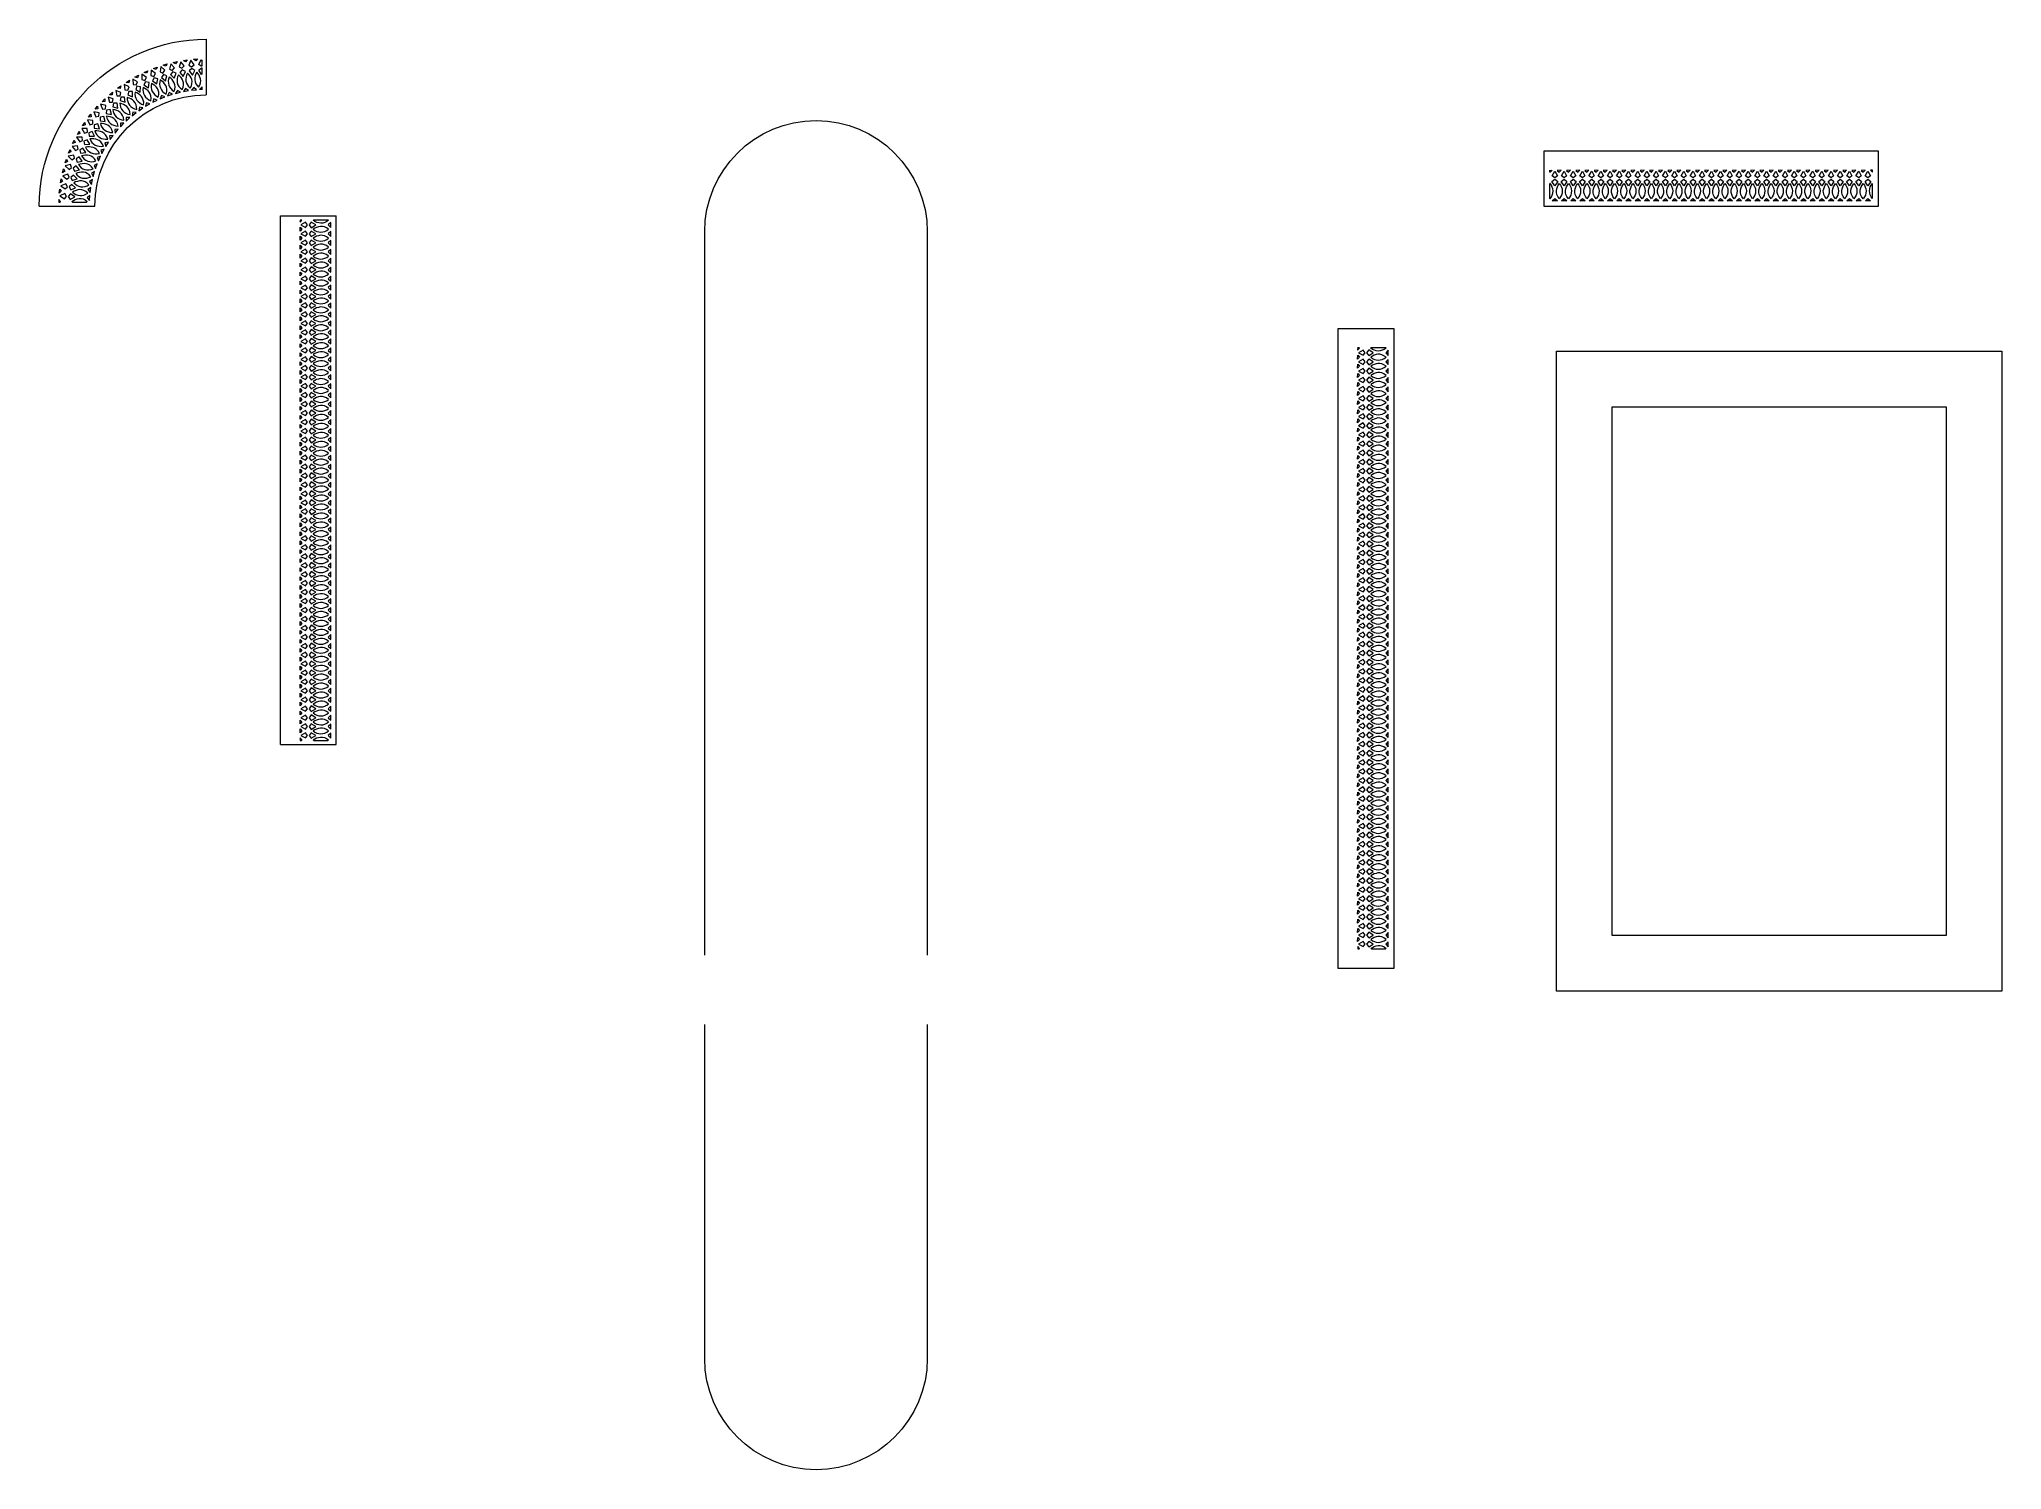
# Model space of a CAD drawing. Header units: millimetres. Extents: x -3527 to 3527, y -2807 to 2334.
import ezdxf

# ---------------------------------------------------------------- set-up
doc = ezdxf.new("R2010")
doc.units = ezdxf.units.MM
doc.header["$MEASUREMENT"] = 0
doc.layers.add('Katman 1', color=7, linetype='Continuous')

msp = doc.modelspace()

# ---------------------------------------------------------------- linework, layer by layer
at = {"layer": 'Katman 1', "color": 250, "lineweight": 20}
for points in [[(-3526.5674, 1734.3798), (-3526.5674, 2064.3809), (-3256.5676, 2334.3808), (-2926.5674, 2334.3808)], [(-2926.5674, 2334.3808), (-2926.5674, 2334.3808), (-2926.5674, 2134.3808), (-2926.5674, 2134.3808)], [(-2941.5675, 2239.2562), (-2941.5675, 2239.2562), (-2941.5675, 2255.8973), (-2941.5675, 2255.8973)], [(-2941.5675, 2210.4823), (-2941.5675, 2210.4823), (-2941.5675, 2230.0062), (-2941.5675, 2230.0062)], [(-3326.5674, 1734.3798), (-3326.5674, 1954.381), (-3146.5676, 2134.3808), (-2926.5674, 2134.3808)], [(-2941.5675, 2154.112), (-2941.5675, 2154.112), (-2941.5675, 2163.0674), (-2941.5675, 2163.0674)], [(-734.8799, 2042.336), (-734.8799, 2042.336), (-734.8799, 2040.336), (-734.8799, 2040.336)], [(1902.6283, 1857.2279), (1902.6283, 1857.2279), (1902.6283, 1863.3974), (1902.6283, 1863.3974)], [(3062.6283, 1857.5156), (3062.6283, 1857.5156), (3062.6283, 1863.6851), (3062.6283, 1863.6851)], [(1902.6283, 1761.7632), (1902.6283, 1761.7632), (1902.6283, 1815.3047), (1902.6283, 1815.3047)], [(3062.6283, 1762.0509), (3062.6283, 1762.0509), (3062.6283, 1815.5924), (3062.6283, 1815.5924)], [(-3526.5674, 1734.3798), (-3526.5674, 1734.3798), (-3326.5674, 1734.3798), (-3326.5674, 1734.3798)], [(-3456.3565, 1749.3798), (-3456.3565, 1749.3798), (-3451.9875, 1749.3798), (-3451.9875, 1749.3798)], [(-3406.5537, 1749.3798), (-3406.5537, 1749.3798), (-3357.1308, 1749.3798), (-3357.1308, 1749.3798)], [(-2659.182, -200.6426), (-2659.182, -200.6426), (-2659.182, 1699.3565), (-2659.182, 1699.3565)], [(-2659.182, 1699.3565), (-2659.182, 1699.3565), (-2459.182, 1699.3565), (-2459.182, 1699.3565)], [(-2459.182, -200.6426), (-2459.182, -200.6426), (-2459.182, 1699.3565), (-2459.182, 1699.3565)], [(-2583.0125, 1684.3565), (-2583.0125, 1684.3565), (-2589.182, 1684.3565), (-2589.182, 1684.3565)], [(-2487.5478, 1684.3565), (-2487.5478, 1684.3565), (-2541.0893, 1684.3565), (-2541.0893, 1684.3565)], [(-1134.8799, 1642.3367), (-1134.8799, 1642.3367), (-1132.8799, 1642.3367), (-1132.8799, 1642.3367)], [(-334.8799, 1642.3367), (-334.8799, 1642.3367), (-336.8799, 1642.3367), (-336.8799, 1642.3367)], [(1217.671, 1224.9278), (1217.671, 1224.9278), (1211.5015, 1224.9278), (1211.5015, 1224.9278)], [(1313.1357, 1224.9278), (1313.1357, 1224.9278), (1259.5942, 1224.9278), (1259.5942, 1224.9278)], [(-2659.182, -200.6426), (-2659.182, -200.6426), (-2459.182, -200.6426), (-2459.182, -200.6426)], [(-2589.182, -185.6426), (-2589.182, -185.6426), (-2584.381, -185.6426), (-2584.381, -185.6426)], [(-2539.4796, -185.6426), (-2539.4796, -185.6426), (-2489.4214, -185.6426), (-2489.4214, -185.6426)], [(1211.7892, -935.0718), (1211.7892, -935.0718), (1216.5902, -935.0718), (1216.5902, -935.0718)], [(1261.4916, -935.0718), (1261.4916, -935.0718), (1311.5498, -935.0718), (1311.5498, -935.0718)], [(-1134.8799, -2407.0431), (-1134.8799, -2407.0431), (-1132.8799, -2407.0431), (-1132.8799, -2407.0431)], [(-334.8799, -2407.0431), (-334.8799, -2407.0431), (-336.8799, -2407.0431), (-336.8799, -2407.0431)], [(-734.8799, -2807.0424), (-734.8799, -2807.0424), (-734.8799, -2805.0424), (-734.8799, -2805.0424)]]:
    msp.add_open_spline(points, degree=3, dxfattribs=at)
for points, knots in [([(-2994.6433, 2260.1151), (-2994.6433, 2260.1151), (-3008.5919, 2257.9668), (-3008.5919, 2257.9668), (-3008.5919, 2257.9668), (-3000.5252, 2252.8228), (-3000.5252, 2252.8228), (-3000.5252, 2252.8228), (-2994.6433, 2260.1151), (-2994.6433, 2260.1151)], [0, 0, 0, 0, 0.333333333, 0.333333333, 0.333333333, 0.666666667, 0.666666667, 0.666666667, 1, 1, 1, 1]), ([(-2981.686, 2258.7987), (-2981.686, 2258.7987), (-2970.2545, 2243.001), (-2970.2545, 2243.001), (-2970.2545, 2243.001), (-2979.1581, 2234.7467), (-2979.1581, 2234.7467), (-2979.1581, 2234.7467), (-2988.486, 2240.8553), (-2988.486, 2240.8553), (-2988.486, 2240.8553), (-2981.686, 2258.7987), (-2981.686, 2258.7987)], [0, 0, 0, 0, 0.25, 0.25, 0.25, 0.5, 0.5, 0.5, 0.75, 0.75, 0.75, 1, 1, 1, 1]), ([(-2957.8041, 2263.5831), (-2957.8041, 2263.5831), (-2971.8685, 2262.4131), (-2971.8685, 2262.4131), (-2971.8685, 2262.4131), (-2964.1802, 2256.7189), (-2964.1802, 2256.7189), (-2964.1802, 2256.7189), (-2957.8041, 2263.5831), (-2957.8041, 2263.5831)], [0, 0, 0, 0, 0.333333333, 0.333333333, 0.333333333, 0.666666667, 0.666666667, 0.666666667, 1, 1, 1, 1]), ([(-2941.5675, 2239.2562), (-2943.0217, 2238.0857), (-2944.1262, 2237.1965), (-2944.1262, 2237.1965), (-2944.1262, 2237.1965), (-2953.0054, 2243.9408), (-2953.0054, 2243.9408), (-2953.0054, 2243.9408), (-2944.9701, 2261.3659), (-2944.9701, 2261.3659), (-2944.9701, 2261.3659), (-2943.4445, 2258.9139), (-2941.5675, 2255.8973)], [0, 0, 0, 0, 0.25, 0.25, 0.25, 0.5, 0.5, 0.5, 0.75, 0.75, 0.75, 1, 1, 1, 1]), ([(-3202.5936, 2186.9739), (-3202.5936, 2186.9739), (-3214.4625, 2179.338), (-3214.4625, 2179.338), (-3214.4625, 2179.338), (-3205.0009, 2177.9197), (-3205.0009, 2177.9197), (-3205.0009, 2177.9197), (-3202.5936, 2186.9739), (-3202.5936, 2186.9739)], [0, 0, 0, 0, 0.333333333, 0.333333333, 0.333333333, 0.666666667, 0.666666667, 0.666666667, 1, 1, 1, 1]), ([(-3190.2212, 2191.0415), (-3190.2212, 2191.0415), (-3173.3524, 2181.2592), (-3173.3524, 2181.2592), (-3173.3524, 2181.2592), (-3178.1289, 2170.0971), (-3178.1289, 2170.0971), (-3178.1289, 2170.0971), (-3189.135, 2171.8837), (-3189.135, 2171.8837), (-3189.135, 2171.8837), (-3190.2212, 2191.0415), (-3190.2212, 2191.0415)], [0, 0, 0, 0, 0.25, 0.25, 0.25, 0.5, 0.5, 0.5, 0.75, 0.75, 0.75, 1, 1, 1, 1]), ([(-3170.3499, 2205.126), (-3170.3499, 2205.126), (-3182.7225, 2198.3367), (-3182.7225, 2198.3367), (-3182.7225, 2198.3367), (-3173.3829, 2196.2618), (-3173.3829, 2196.2618), (-3173.3829, 2196.2618), (-3170.3499, 2205.126), (-3170.3499, 2205.126)], [0, 0, 0, 0, 0.333333333, 0.333333333, 0.333333333, 0.666666667, 0.666666667, 0.666666667, 1, 1, 1, 1]), ([(-3157.7238, 2208.3206), (-3157.7238, 2208.3206), (-3141.5786, 2197.3855), (-3141.5786, 2197.3855), (-3141.5786, 2197.3855), (-3147.122, 2186.5838), (-3147.122, 2186.5838), (-3147.122, 2186.5838), (-3157.9767, 2189.1337), (-3157.9767, 2189.1337), (-3157.9767, 2189.1337), (-3157.7238, 2208.3206), (-3157.7238, 2208.3206)], [0, 0, 0, 0, 0.25, 0.25, 0.25, 0.5, 0.5, 0.5, 0.75, 0.75, 0.75, 1, 1, 1, 1]), ([(-3136.9185, 2220.9847), (-3136.9185, 2220.9847), (-3149.7345, 2215.075), (-3149.7345, 2215.075), (-3149.7345, 2215.075), (-3140.5624, 2212.3537), (-3140.5624, 2212.3537), (-3140.5624, 2212.3537), (-3136.9185, 2220.9847), (-3136.9185, 2220.9847)], [0, 0, 0, 0, 0.333333333, 0.333333333, 0.333333333, 0.666666667, 0.666666667, 0.666666667, 1, 1, 1, 1]), ([(-3124.1003, 2223.2908), (-3124.1003, 2223.2908), (-3108.7572, 2211.2561), (-3108.7572, 2211.2561), (-3108.7572, 2211.2561), (-3115.0406, 2200.8673), (-3115.0406, 2200.8673), (-3115.0406, 2200.8673), (-3125.691, 2204.1682), (-3125.691, 2204.1682), (-3125.691, 2204.1682), (-3124.1003, 2223.2908), (-3124.1003, 2223.2908)], [0, 0, 0, 0, 0.25, 0.25, 0.25, 0.5, 0.5, 0.5, 0.75, 0.75, 0.75, 1, 1, 1, 1]), ([(-3112.9831, 2195.7749), (-3112.9831, 2195.7749), (-3100.3674, 2192.2278), (-3100.3674, 2192.2278), (-3100.3674, 2192.2278), (-3104.0815, 2173.7426), (-3104.0815, 2173.7426), (-3104.0815, 2173.7426), (-3119.2206, 2184.7902), (-3119.2206, 2184.7902), (-3119.2206, 2184.7902), (-3112.9831, 2195.7749), (-3112.9831, 2195.7749)], [0, 0, 0, 0, 0.25, 0.25, 0.25, 0.5, 0.5, 0.5, 0.75, 0.75, 0.75, 1, 1, 1, 1]), ([(-3102.4622, 2234.4727), (-3102.4622, 2234.4727), (-3115.6593, 2229.4714), (-3115.6593, 2229.4714), (-3115.6593, 2229.4714), (-3106.6994, 2226.1169), (-3106.6994, 2226.1169), (-3106.6994, 2226.1169), (-3102.4622, 2234.4727), (-3102.4622, 2234.4727)], [0, 0, 0, 0, 0.333333333, 0.333333333, 0.333333333, 0.666666667, 0.666666667, 0.666666667, 1, 1, 1, 1]), ([(-3091.4168, 2188.3004), (-3076.1201, 2178.0262), (-3062.1597, 2162.4454), (-3070.8849, 2137.4824), (-3090.2005, 2147.424), (-3098.6058, 2168.6571), (-3091.4168, 2188.3004)], [0, 0, 0, 0, 0.5, 0.5, 0.5, 1, 1, 1, 1]), ([(-3089.5144, 2235.879), (-3089.5144, 2235.879), (-3075.0481, 2222.8033), (-3075.0481, 2222.8033), (-3075.0481, 2222.8033), (-3082.041, 2212.8782), (-3082.041, 2212.8782), (-3082.041, 2212.8782), (-3092.4351, 2216.914), (-3092.4351, 2216.914), (-3092.4351, 2216.914), (-3089.5144, 2235.879), (-3089.5144, 2235.879)], [0, 0, 0, 0, 0.25, 0.25, 0.25, 0.5, 0.5, 0.5, 0.75, 0.75, 0.75, 1, 1, 1, 1]), ([(-3080.3437, 2207.6547), (-3080.3437, 2207.6547), (-3068.0062, 2203.2362), (-3068.0062, 2203.2362), (-3068.0062, 2203.2362), (-3073.0007, 2185.0551), (-3073.0007, 2185.0551), (-3073.0007, 2185.0551), (-3087.3322, 2197.1318), (-3087.3322, 2197.1318), (-3087.3322, 2197.1318), (-3080.3437, 2207.6547), (-3080.3437, 2207.6547)], [0, 0, 0, 0, 0.25, 0.25, 0.25, 0.5, 0.5, 0.5, 0.75, 0.75, 0.75, 1, 1, 1, 1]), ([(-3067.149, 2245.5243), (-3067.149, 2245.5243), (-3080.6628, 2241.4557), (-3080.6628, 2241.4557), (-3080.6628, 2241.4557), (-3071.9587, 2237.4844), (-3071.9587, 2237.4844), (-3071.9587, 2237.4844), (-3067.149, 2245.5243), (-3067.149, 2245.5243)], [0, 0, 0, 0, 0.333333333, 0.333333333, 0.333333333, 0.666666667, 0.666666667, 0.666666667, 1, 1, 1, 1]), ([(-3059.3513, 2198.6939), (-3044.8086, 2187.3778), (-3031.969, 2170.8611), (-3042.4144, 2146.5675), (-3060.9894, 2157.8323), (-3067.893, 2179.6), (-3059.3513, 2198.6939)], [0, 0, 0, 0, 0.5, 0.5, 0.5, 1, 1, 1, 1]), ([(-3054.1346, 2246.024), (-3054.1346, 2246.024), (-3040.6157, 2231.9711), (-3040.6157, 2231.9711), (-3040.6157, 2231.9711), (-3048.2839, 2222.5579), (-3048.2839, 2222.5579), (-3048.2839, 2222.5579), (-3058.3712, 2227.3089), (-3058.3712, 2227.3089), (-3058.3712, 2227.3089), (-3054.1346, 2246.024), (-3054.1346, 2246.024)], [0, 0, 0, 0, 0.25, 0.25, 0.25, 0.5, 0.5, 0.5, 0.75, 0.75, 0.75, 1, 1, 1, 1]), ([(-3046.9551, 2217.2287), (-3046.9551, 2217.2287), (-3034.9559, 2211.9603), (-3034.9559, 2211.9603), (-3034.9559, 2211.9603), (-3041.2064, 2194.1719), (-3041.2064, 2194.1719), (-3041.2064, 2194.1719), (-3054.6607, 2207.219), (-3054.6607, 2207.219), (-3054.6607, 2207.219), (-3046.9551, 2217.2287), (-3046.9551, 2217.2287)], [0, 0, 0, 0, 0.25, 0.25, 0.25, 0.5, 0.5, 0.5, 0.75, 0.75, 0.75, 1, 1, 1, 1]), ([(-3031.1509, 2254.0857), (-3031.1509, 2254.0857), (-3044.9156, 2250.9697), (-3044.9156, 2250.9697), (-3044.9156, 2250.9697), (-3036.5098, 2246.4009), (-3036.5098, 2246.4009), (-3036.5098, 2246.4009), (-3031.1509, 2254.0857), (-3031.1509, 2254.0857)], [0, 0, 0, 0, 0.333333333, 0.333333333, 0.333333333, 0.666666667, 0.666666667, 0.666666667, 1, 1, 1, 1]), ([(-3026.6389, 2206.8254), (-3012.921, 2194.5224), (-3001.2649, 2177.1503), (-3013.3794, 2153.6445), (-3031.1234, 2166.1776), (-3036.4918, 2188.3739), (-3026.6389, 2206.8254)], [0, 0, 0, 0, 0.5, 0.5, 0.5, 1, 1, 1, 1]), ([(-3018.1334, 2253.6763), (-3018.1334, 2253.6763), (-3005.6277, 2238.7146), (-3005.6277, 2238.7146), (-3005.6277, 2238.7146), (-3013.9338, 2229.8593), (-3013.9338, 2229.8593), (-3013.9338, 2229.8593), (-3023.6651, 2235.3024), (-3023.6651, 2235.3024), (-3023.6651, 2235.3024), (-3018.1334, 2253.6763), (-3018.1334, 2253.6763)], [0, 0, 0, 0, 0.25, 0.25, 0.25, 0.5, 0.5, 0.5, 0.75, 0.75, 0.75, 1, 1, 1, 1]), ([(-3012.9801, 2224.4503), (-3012.9801, 2224.4503), (-3001.3775, 2218.3578), (-3001.3775, 2218.3578), (-3001.3775, 2218.3578), (-3008.8537, 2201.0487), (-3008.8537, 2201.0487), (-3008.8537, 2201.0487), (-3021.365, 2215.0025), (-3021.365, 2215.0025), (-3021.365, 2215.0025), (-3012.9801, 2224.4503), (-3012.9801, 2224.4503)], [0, 0, 0, 0, 0.25, 0.25, 0.25, 0.5, 0.5, 0.5, 0.75, 0.75, 0.75, 1, 1, 1, 1]), ([(-2993.439, 2212.6552), (-2980.6127, 2199.4252), (-2970.1968, 2181.2824), (-2983.9215, 2158.6789), (-3000.748, 2172.4192), (-3004.555, 2194.9359), (-2993.439, 2212.6552)], [0, 0, 0, 0, 0.5, 0.5, 0.5, 1, 1, 1, 1]), ([(-2978.584, 2229.2844), (-2978.584, 2229.2844), (-2967.4347, 2222.3973), (-2967.4347, 2222.3973), (-2967.4347, 2222.3973), (-2976.1001, 2205.6519), (-2976.1001, 2205.6519), (-2976.1001, 2205.6519), (-2987.6076, 2220.4445), (-2987.6076, 2220.4445), (-2987.6076, 2220.4445), (-2978.584, 2229.2844), (-2978.584, 2229.2844)], [0, 0, 0, 0, 0.25, 0.25, 0.25, 0.5, 0.5, 0.5, 0.75, 0.75, 0.75, 1, 1, 1, 1]), ([(-2959.9133, 2216.1549), (-2948.0412, 2202.0624), (-2938.9162, 2183.2372), (-2954.1842, 2161.6462), (-2970.0112, 2176.5267), (-2972.2382, 2199.2541), (-2959.9133, 2216.1549)], [0, 0, 0, 0, 0.5, 0.5, 0.5, 1, 1, 1, 1]), ([(-2941.5675, 2210.4823), (-2942.4899, 2208.9687), (-2943.1053, 2207.959), (-2943.1053, 2207.959), (-2943.1053, 2207.959), (-2953.5527, 2223.5185), (-2953.5527, 2223.5185), (-2953.5527, 2223.5185), (-2943.9344, 2231.7073), (-2943.9344, 2231.7073), (-2943.9344, 2231.7073), (-2942.944, 2230.9954), (-2941.5675, 2230.0062)], [0, 0, 0, 0, 0.25, 0.25, 0.25, 0.5, 0.5, 0.5, 0.75, 0.75, 0.75, 1, 1, 1, 1]), ([(-3290.6614, 2119.6945), (-3290.6614, 2119.6945), (-3300.6833, 2109.7578), (-3300.6833, 2109.7578), (-3300.6833, 2109.7578), (-3291.1336, 2110.3377), (-3291.1336, 2110.3377), (-3291.1336, 2110.3377), (-3290.6614, 2119.6945), (-3290.6614, 2119.6945)], [0, 0, 0, 0, 0.333333333, 0.333333333, 0.333333333, 0.666666667, 0.666666667, 0.666666667, 1, 1, 1, 1]), ([(-3279.405, 2126.2456), (-3279.405, 2126.2456), (-3260.8711, 2120.1844), (-3260.8711, 2120.1844), (-3260.8711, 2120.1844), (-3263.2224, 2108.2731), (-3263.2224, 2108.2731), (-3263.2224, 2108.2731), (-3274.3595, 2107.7323), (-3274.3595, 2107.7323), (-3274.3595, 2107.7323), (-3279.405, 2126.2456), (-3279.405, 2126.2456)], [0, 0, 0, 0, 0.25, 0.25, 0.25, 0.5, 0.5, 0.5, 0.75, 0.75, 0.75, 1, 1, 1, 1]), ([(-3262.8963, 2144.1539), (-3262.8963, 2144.1539), (-3273.5869, 2134.9405), (-3273.5869, 2134.9405), (-3273.5869, 2134.9405), (-3264.0201, 2134.8528), (-3264.0201, 2134.8528), (-3264.0201, 2134.8528), (-3262.8963, 2144.1539), (-3262.8963, 2144.1539)], [0, 0, 0, 0, 0.333333333, 0.333333333, 0.333333333, 0.666666667, 0.666666667, 0.666666667, 1, 1, 1, 1]), ([(-3251.2103, 2149.9038), (-3251.2103, 2149.9038), (-3233.1443, 2142.5644), (-3233.1443, 2142.5644), (-3233.1443, 2142.5644), (-3236.3209, 2130.8462), (-3236.3209, 2130.8462), (-3236.3209, 2130.8462), (-3247.4685, 2131.0835), (-3247.4685, 2131.0835), (-3247.4685, 2131.0835), (-3251.2103, 2149.9038), (-3251.2103, 2149.9038)], [0, 0, 0, 0, 0.25, 0.25, 0.25, 0.5, 0.5, 0.5, 0.75, 0.75, 0.75, 1, 1, 1, 1]), ([(-3233.4926, 2166.6168), (-3233.4926, 2166.6168), (-3244.7999, 2158.1716), (-3244.7999, 2158.1716), (-3244.7999, 2158.1716), (-3235.2625, 2157.4167), (-3235.2625, 2157.4167), (-3235.2625, 2157.4167), (-3233.4926, 2166.6168), (-3233.4926, 2166.6168)], [0, 0, 0, 0, 0.333333333, 0.333333333, 0.333333333, 0.666666667, 0.666666667, 0.666666667, 1, 1, 1, 1]), ([(-3232.9394, 2126.5181), (-3232.9394, 2126.5181), (-3219.8347, 2126.5858), (-3219.8347, 2126.5858), (-3219.8347, 2126.5858), (-3218.3097, 2107.7929), (-3218.3097, 2107.7929), (-3218.3097, 2107.7929), (-3235.9074, 2114.2396), (-3235.9074, 2114.2396), (-3235.9074, 2114.2396), (-3232.9394, 2126.5181), (-3232.9394, 2126.5181)], [0, 0, 0, 0, 0.25, 0.25, 0.25, 0.5, 0.5, 0.5, 0.75, 0.75, 0.75, 1, 1, 1, 1]), ([(-3221.434, 2171.5375), (-3221.434, 2171.5375), (-3203.924, 2162.9558), (-3203.924, 2162.9558), (-3203.924, 2162.9558), (-3207.9102, 2151.4877), (-3207.9102, 2151.4877), (-3207.9102, 2151.4877), (-3219.0141, 2152.5021), (-3219.0141, 2152.5021), (-3219.0141, 2152.5021), (-3221.434, 2171.5375), (-3221.434, 2171.5375)], [0, 0, 0, 0, 0.25, 0.25, 0.25, 0.5, 0.5, 0.5, 0.75, 0.75, 0.75, 1, 1, 1, 1]), ([(-3210.1482, 2125.2776), (-3192.6122, 2119.6178), (-3174.8979, 2108.4886), (-3176.4044, 2082.0875), (-3197.712, 2086.32), (-3211.6443, 2104.4137), (-3210.1482, 2125.2776)], [0, 0, 0, 0, 0.5, 0.5, 0.5, 1, 1, 1, 1]), ([(-3204.8389, 2146.9343), (-3204.8389, 2146.9343), (-3191.7614, 2146.0877), (-3191.7614, 2146.0877), (-3191.7614, 2146.0877), (-3191.551, 2127.2342), (-3191.551, 2127.2342), (-3191.551, 2127.2342), (-3208.6562, 2134.8928), (-3208.6562, 2134.8928), (-3208.6562, 2134.8928), (-3204.8389, 2146.9343), (-3204.8389, 2146.9343)], [0, 0, 0, 0, 0.25, 0.25, 0.25, 0.5, 0.5, 0.5, 0.75, 0.75, 0.75, 1, 1, 1, 1]), ([(-3182.1898, 2144.107), (-3165.0913, 2137.2377), (-3148.1965, 2124.8999), (-3151.541, 2098.6683), (-3172.5014, 2104.3767), (-3185.1376, 2123.3983), (-3182.1898, 2144.107)], [0, 0, 0, 0, 0.5, 0.5, 0.5, 1, 1, 1, 1]), ([(-3175.3827, 2165.3406), (-3175.3827, 2165.3406), (-3162.3961, 2163.5838), (-3162.3961, 2163.5838), (-3162.3961, 2163.5838), (-3163.5014, 2144.7615), (-3163.5014, 2144.7615), (-3163.5014, 2144.7615), (-3180.0307, 2153.5947), (-3180.0307, 2153.5947), (-3180.0307, 2153.5947), (-3175.3827, 2165.3406), (-3175.3827, 2165.3406)], [0, 0, 0, 0, 0.25, 0.25, 0.25, 0.5, 0.5, 0.5, 0.75, 0.75, 0.75, 1, 1, 1, 1]), ([(-3152.986, 2160.9402), (-3136.4083, 2152.895), (-3120.4153, 2139.4087), (-3125.5815, 2113.4743), (-3146.0927, 2120.6309), (-3157.3712, 2140.4876), (-3152.986, 2160.9402)], [0, 0, 0, 0, 0.5, 0.5, 0.5, 1, 1, 1, 1]), ([(-3144.7143, 2181.6472), (-3144.7143, 2181.6472), (-3131.8819, 2178.9888), (-3131.8819, 2178.9888), (-3131.8819, 2178.9888), (-3134.2975, 2160.2896), (-3134.2975, 2160.2896), (-3134.2975, 2160.2896), (-3150.1703, 2170.2542), (-3150.1703, 2170.2542), (-3150.1703, 2170.2542), (-3144.7143, 2181.6472), (-3144.7143, 2181.6472)], [0, 0, 0, 0, 0.25, 0.25, 0.25, 0.5, 0.5, 0.5, 0.75, 0.75, 0.75, 1, 1, 1, 1]), ([(-3122.6791, 2175.6953), (-3106.703, 2166.5132), (-3091.6897, 2151.9442), (-3098.6524, 2126.4333), (-3118.6144, 2135.0034), (-3128.4803, 2155.5984), (-3122.6791, 2175.6953)], [0, 0, 0, 0, 0.5, 0.5, 0.5, 1, 1, 1, 1]), ([(-3114.5781, 2120.0592), (-3114.5781, 2120.0592), (-3102.4214, 2115.9029), (-3102.4214, 2115.9029), (-3102.4214, 2115.9029), (-3118.9447, 2107.8439), (-3118.9447, 2107.8439), (-3118.9447, 2107.8439), (-3114.5781, 2120.0592), (-3114.5781, 2120.0592)], [0, 0, 0, 0, 0.333333333, 0.333333333, 0.333333333, 0.666666667, 0.666666667, 0.666666667, 1, 1, 1, 1]), ([(-3087.2165, 2132.2346), (-3087.2165, 2132.2346), (-3075.3793, 2127.2405), (-3075.3793, 2127.2405), (-3075.3793, 2127.2405), (-3092.4246, 2120.3537), (-3092.4246, 2120.3537), (-3092.4246, 2120.3537), (-3087.2165, 2132.2346), (-3087.2165, 2132.2346)], [0, 0, 0, 0, 0.333333333, 0.333333333, 0.333333333, 0.666666667, 0.666666667, 0.666666667, 1, 1, 1, 1]), ([(-3059.0722, 2142.4718), (-3059.0722, 2142.4718), (-3047.6122, 2136.6641), (-3047.6122, 2136.6641), (-3047.6122, 2136.6641), (-3065.0964, 2130.9831), (-3065.0964, 2130.9831), (-3065.0964, 2130.9831), (-3059.0722, 2142.4718), (-3059.0722, 2142.4718)], [0, 0, 0, 0, 0.333333333, 0.333333333, 0.333333333, 0.666666667, 0.666666667, 0.666666667, 1, 1, 1, 1]), ([(-3030.2824, 2150.7208), (-3030.2824, 2150.7208), (-3019.2554, 2144.1278), (-3019.2554, 2144.1278), (-3019.2554, 2144.1278), (-3037.0933, 2139.6803), (-3037.0933, 2139.6803), (-3037.0933, 2139.6803), (-3030.2824, 2150.7208), (-3030.2824, 2150.7208)], [0, 0, 0, 0, 0.333333333, 0.333333333, 0.333333333, 0.666666667, 0.666666667, 0.666666667, 1, 1, 1, 1]), ([(-3000.9873, 2156.9414), (-3000.9873, 2156.9414), (-2990.4471, 2149.5953), (-2990.4471, 2149.5953), (-2990.4471, 2149.5953), (-3008.5517, 2146.4029), (-3008.5517, 2146.4029), (-3008.5517, 2146.4029), (-3000.9873, 2156.9414), (-3000.9873, 2156.9414)], [0, 0, 0, 0, 0.333333333, 0.333333333, 0.333333333, 0.666666667, 0.666666667, 0.666666667, 1, 1, 1, 1]), ([(-2971.3296, 2161.1033), (-2971.3296, 2161.1033), (-2961.3275, 2153.0398), (-2961.3275, 2153.0398), (-2961.3275, 2153.0398), (-2979.6107, 2151.1182), (-2979.6107, 2151.1182), (-2979.6107, 2151.1182), (-2971.3296, 2161.1033), (-2971.3296, 2161.1033)], [0, 0, 0, 0, 0.333333333, 0.333333333, 0.333333333, 0.666666667, 0.666666667, 0.666666667, 1, 1, 1, 1]), ([(-2939.8377, 2154.1724), (-2944.8431, 2153.9976), (-2950.4112, 2153.8032), (-2950.4112, 2153.8032), (-2950.4112, 2153.8032), (-2942.6054, 2161.9803), (-2941.5675, 2163.0674)], [0, 0, 0, 0, 0.5, 0.5, 0.5, 1, 1, 1, 1]), ([(-3340.7435, 2065.2726), (-3340.7435, 2065.2726), (-3349.285, 2054.0378), (-3349.285, 2054.0378), (-3349.285, 2054.0378), (-3339.9089, 2055.9411), (-3339.9089, 2055.9411), (-3339.9089, 2055.9411), (-3340.7435, 2065.2726), (-3340.7435, 2065.2726)], [0, 0, 0, 0, 0.333333333, 0.333333333, 0.333333333, 0.666666667, 0.666666667, 0.666666667, 1, 1, 1, 1]), ([(-3330.5084, 2073.3265), (-3330.5084, 2073.3265), (-3311.3113, 2069.9037), (-3311.3113, 2069.9037), (-3311.3113, 2069.9037), (-3311.982, 2057.781), (-3311.982, 2057.781), (-3311.982, 2057.781), (-3322.9354, 2055.6955), (-3322.9354, 2055.6955), (-3322.9354, 2055.6955), (-3330.5084, 2073.3265), (-3330.5084, 2073.3265)], [0, 0, 0, 0, 0.25, 0.25, 0.25, 0.5, 0.5, 0.5, 0.75, 0.75, 0.75, 1, 1, 1, 1]), ([(-3316.6527, 2093.358), (-3316.6527, 2093.358), (-3325.957, 2082.7464), (-3325.957, 2082.7464), (-3325.957, 2082.7464), (-3316.4711, 2083.991), (-3316.4711, 2083.991), (-3316.4711, 2083.991), (-3316.6527, 2093.358), (-3316.6527, 2093.358)], [0, 0, 0, 0, 0.333333333, 0.333333333, 0.333333333, 0.666666667, 0.666666667, 0.666666667, 1, 1, 1, 1]), ([(-3307.7746, 2054.2506), (-3307.7746, 2054.2506), (-3294.9703, 2057.0414), (-3294.9703, 2057.0414), (-3294.9703, 2057.0414), (-3289.5714, 2038.9763), (-3289.5714, 2038.9763), (-3289.5714, 2038.9763), (-3308.1249, 2041.6234), (-3308.1249, 2041.6234), (-3308.1249, 2041.6234), (-3307.7746, 2054.2506), (-3307.7746, 2054.2506)], [0, 0, 0, 0, 0.25, 0.25, 0.25, 0.5, 0.5, 0.5, 0.75, 0.75, 0.75, 1, 1, 1, 1]), ([(-3305.8807, 2100.6784), (-3305.8807, 2100.6784), (-3286.9691, 2095.9247), (-3286.9691, 2095.9247), (-3286.9691, 2095.9247), (-3288.4838, 2083.8784), (-3288.4838, 2083.8784), (-3288.4838, 2083.8784), (-3299.556, 2082.5621), (-3299.556, 2082.5621), (-3299.556, 2082.5621), (-3305.8807, 2100.6784), (-3305.8807, 2100.6784)], [0, 0, 0, 0, 0.25, 0.25, 0.25, 0.5, 0.5, 0.5, 0.75, 0.75, 0.75, 1, 1, 1, 1]), ([(-3284.5329, 2080.0631), (-3284.5329, 2080.0631), (-3271.5652, 2081.9539), (-3271.5652, 2081.9539), (-3271.5652, 2081.9539), (-3267.4395, 2063.5562), (-3267.4395, 2063.5562), (-3267.4395, 2063.5562), (-3285.7632, 2067.4911), (-3285.7632, 2067.4911), (-3285.7632, 2067.4911), (-3284.5329, 2080.0631), (-3284.5329, 2080.0631)], [0, 0, 0, 0, 0.25, 0.25, 0.25, 0.5, 0.5, 0.5, 0.75, 0.75, 0.75, 1, 1, 1, 1]), ([(-3285.2235, 2057.7758), (-3266.894, 2055.8856), (-3247.2529, 2048.6826), (-3243.2374, 2022.5452), (-3264.9593, 2022.2551), (-3282.3491, 2037.0568), (-3285.2235, 2057.7758)], [0, 0, 0, 0, 0.5, 0.5, 0.5, 1, 1, 1, 1]), ([(-3261.7909, 2082.0066), (-3243.6378, 2078.8424), (-3224.5471, 2070.2869), (-3222.3646, 2043.9331), (-3244.0539, 2045.1589), (-3260.3687, 2061.1376), (-3261.7909, 2082.0066)], [0, 0, 0, 0, 0.5, 0.5, 0.5, 1, 1, 1, 1]), ([(-3259.5473, 2104.1914), (-3259.5473, 2104.1914), (-3246.4792, 2105.1731), (-3246.4792, 2105.1731), (-3246.4792, 2105.1731), (-3243.647, 2086.5324), (-3243.647, 2086.5324), (-3243.647, 2086.5324), (-3261.6516, 2091.7359), (-3261.6516, 2091.7359), (-3261.6516, 2091.7359), (-3259.5473, 2104.1914), (-3259.5473, 2104.1914)], [0, 0, 0, 0, 0.25, 0.25, 0.25, 0.5, 0.5, 0.5, 0.75, 0.75, 0.75, 1, 1, 1, 1]), ([(-3236.7251, 2104.5438), (-3218.837, 2100.121), (-3200.3895, 2090.2546), (-3200.0507, 2063.8128), (-3221.6016, 2066.5486), (-3236.7622, 2083.6264), (-3236.7251, 2104.5438)], [0, 0, 0, 0, 0.5, 0.5, 0.5, 1, 1, 1, 1]), ([(-3213.6025, 2053.2958), (-3213.6025, 2053.2958), (-3200.7711, 2052.6514), (-3200.7711, 2052.6514), (-3200.7711, 2052.6514), (-3214.433, 2040.3502), (-3214.433, 2040.3502), (-3214.433, 2040.3502), (-3213.6025, 2053.2958), (-3213.6025, 2053.2958)], [0, 0, 0, 0, 0.333333333, 0.333333333, 0.333333333, 0.666666667, 0.666666667, 0.666666667, 1, 1, 1, 1]), ([(-3190.6569, 2072.5415), (-3190.6569, 2072.5415), (-3177.9017, 2071.0036), (-3177.9017, 2071.0036), (-3177.9017, 2071.0036), (-3192.3884, 2059.6853), (-3192.3884, 2059.6853), (-3192.3884, 2059.6853), (-3190.6569, 2072.5415), (-3190.6569, 2072.5415)], [0, 0, 0, 0, 0.333333333, 0.333333333, 0.333333333, 0.666666667, 0.666666667, 0.666666667, 1, 1, 1, 1]), ([(-3166.4246, 2090.1397), (-3166.4246, 2090.1397), (-3153.8077, 2087.7158), (-3153.8077, 2087.7158), (-3153.8077, 2087.7158), (-3169.0487, 2077.4356), (-3169.0487, 2077.4356), (-3169.0487, 2077.4356), (-3166.4246, 2090.1397), (-3166.4246, 2090.1397)], [0, 0, 0, 0, 0.333333333, 0.333333333, 0.333333333, 0.666666667, 0.666666667, 0.666666667, 1, 1, 1, 1]), ([(-3141.0238, 2106.0047), (-3141.0238, 2106.0047), (-3128.6067, 2102.7066), (-3128.6067, 2102.7066), (-3128.6067, 2102.7066), (-3144.5276, 2093.5146), (-3144.5276, 2093.5146), (-3144.5276, 2093.5146), (-3141.0238, 2106.0047), (-3141.0238, 2106.0047)], [0, 0, 0, 0, 0.333333333, 0.333333333, 0.333333333, 0.666666667, 0.666666667, 0.666666667, 1, 1, 1, 1]), ([(-3392.1523, 1981.9357), (-3392.1523, 1981.9357), (-3372.663, 1982.5789), (-3372.663, 1982.5789), (-3372.663, 1982.5789), (-3370.7987, 1970.5818), (-3370.7987, 1970.5818), (-3370.7987, 1970.5818), (-3381.0791, 1966.2645), (-3381.0791, 1966.2645), (-3381.0791, 1966.2645), (-3392.1523, 1981.9357), (-3392.1523, 1981.9357)], [0, 0, 0, 0, 0.25, 0.25, 0.25, 0.5, 0.5, 0.5, 0.75, 0.75, 0.75, 1, 1, 1, 1]), ([(-3382.7642, 2004.4102), (-3382.7642, 2004.4102), (-3389.6589, 1992.096), (-3389.6589, 1992.096), (-3389.6589, 1992.096), (-3380.639, 1995.2857), (-3380.639, 1995.2857), (-3380.639, 1995.2857), (-3382.7642, 2004.4102), (-3382.7642, 2004.4102)], [0, 0, 0, 0, 0.333333333, 0.333333333, 0.333333333, 0.666666667, 0.666666667, 0.666666667, 1, 1, 1, 1]), ([(-3373.7495, 2013.8102), (-3373.7495, 2013.8102), (-3354.2629, 2013.0924), (-3354.2629, 2013.0924), (-3354.2629, 2013.0924), (-3353.2399, 2000.9944), (-3353.2399, 2000.9944), (-3353.2399, 2000.9944), (-3363.7965, 1997.4047), (-3363.7965, 1997.4047), (-3363.7965, 1997.4047), (-3373.7495, 2013.8102), (-3373.7495, 2013.8102)], [0, 0, 0, 0, 0.25, 0.25, 0.25, 0.5, 0.5, 0.5, 0.75, 0.75, 0.75, 1, 1, 1, 1]), ([(-3362.8165, 2035.5751), (-3362.8165, 2035.5751), (-3370.5535, 2023.7719), (-3370.5535, 2023.7719), (-3370.5535, 2023.7719), (-3361.333, 2026.3245), (-3361.333, 2026.3245), (-3361.333, 2026.3245), (-3362.8165, 2035.5751), (-3362.8165, 2035.5751)], [0, 0, 0, 0, 0.333333333, 0.333333333, 0.333333333, 0.666666667, 0.666666667, 0.666666667, 1, 1, 1, 1]), ([(-3353.1681, 2044.3234), (-3353.1681, 2044.3234), (-3333.779, 2042.248), (-3333.779, 2042.248), (-3333.779, 2042.248), (-3333.6025, 2030.1081), (-3333.6025, 2030.1081), (-3333.6025, 2030.1081), (-3344.3837, 2027.2636), (-3344.3837, 2027.2636), (-3344.3837, 2027.2636), (-3353.1681, 2044.3234), (-3353.1681, 2044.3234)], [0, 0, 0, 0, 0.25, 0.25, 0.25, 0.5, 0.5, 0.5, 0.75, 0.75, 0.75, 1, 1, 1, 1]), ([(-3348.5821, 1998.0839), (-3348.5821, 1998.0839), (-3336.2909, 2002.6295), (-3336.2909, 2002.6295), (-3336.2909, 2002.6295), (-3328.4303, 1985.4916), (-3328.4303, 1985.4916), (-3328.4303, 1985.4916), (-3347.1717, 1985.5308), (-3347.1717, 1985.5308), (-3347.1717, 1985.5308), (-3348.5821, 1998.0839), (-3348.5821, 1998.0839)], [0, 0, 0, 0, 0.25, 0.25, 0.25, 0.5, 0.5, 0.5, 0.75, 0.75, 0.75, 1, 1, 1, 1]), ([(-3344.6238, 1976.14), (-3326.3018, 1978.102), (-3305.5924, 1975.1401), (-3296.2304, 1950.4087), (-3317.4173, 1945.6087), (-3337.5045, 1956.4714), (-3344.6238, 1976.14)], [0, 0, 0, 0, 0.5, 0.5, 0.5, 1, 1, 1, 1]), ([(-3329.159, 2026.8797), (-3329.159, 2026.8797), (-3316.5807, 2030.5569), (-3316.5807, 2030.5569), (-3316.5807, 2030.5569), (-3309.9347, 2012.9124), (-3309.9347, 2012.9124), (-3309.9347, 2012.9124), (-3328.6277, 2014.2588), (-3328.6277, 2014.2588), (-3328.6277, 2014.2588), (-3329.159, 2026.8797), (-3329.159, 2026.8797)], [0, 0, 0, 0, 0.25, 0.25, 0.25, 0.5, 0.5, 0.5, 0.75, 0.75, 0.75, 1, 1, 1, 1]), ([(-3326.7411, 2004.7132), (-3308.3269, 2005.3924), (-3287.8745, 2000.993), (-3280.2605, 1975.6689), (-3301.7306, 1972.3584), (-3321.0111, 1984.5959), (-3326.7411, 2004.7132)], [0, 0, 0, 0, 0.5, 0.5, 0.5, 1, 1, 1, 1]), ([(-3306.9088, 2031.9694), (-3288.4921, 2031.3624), (-3268.3964, 2025.5471), (-3262.5674, 1999.7535), (-3284.2162, 1997.9488), (-3302.5961, 2011.5014), (-3306.9088, 2031.9694)], [0, 0, 0, 0, 0.5, 0.5, 0.5, 1, 1, 1, 1]), ([(-3273.6365, 1986.6488), (-3273.6365, 1986.6488), (-3260.9515, 1988.6863), (-3260.9515, 1988.6863), (-3260.9515, 1988.6863), (-3271.7573, 1973.8134), (-3271.7573, 1973.8134), (-3271.7573, 1973.8134), (-3273.6365, 1986.6488), (-3273.6365, 1986.6488)], [0, 0, 0, 0, 0.333333333, 0.333333333, 0.333333333, 0.666666667, 0.666666667, 0.666666667, 1, 1, 1, 1]), ([(-3255.1937, 2010.2446), (-3255.1937, 2010.2446), (-3242.3974, 2011.3922), (-3242.3974, 2011.3922), (-3242.3974, 2011.3922), (-3254.2144, 1997.3093), (-3254.2144, 1997.3093), (-3254.2144, 1997.3093), (-3255.1937, 2010.2446), (-3255.1937, 2010.2446)], [0, 0, 0, 0, 0.333333333, 0.333333333, 0.333333333, 0.666666667, 0.666666667, 0.666666667, 1, 1, 1, 1]), ([(-3235.1498, 2032.4964), (-3235.1498, 2032.4964), (-3222.3047, 2032.7486), (-3222.3047, 2032.7486), (-3222.3047, 2032.7486), (-3235.0752, 2019.5244), (-3235.0752, 2019.5244), (-3235.0752, 2019.5244), (-3235.1498, 2032.4964), (-3235.1498, 2032.4964)], [0, 0, 0, 0, 0.333333333, 0.333333333, 0.333333333, 0.666666667, 0.666666667, 0.666666667, 1, 1, 1, 1]), ([(-1134.8799, -957.664), (-1134.8799, 155.8768), (-1134.8799, 1642.3367), (-1134.8799, 1642.3367), (-1134.8799, 1862.3362), (-954.8801, 2042.336), (-734.8799, 2042.336), (-514.8797, 2042.336), (-334.8799, 1862.3362), (-334.8799, 1642.3367), (-334.8799, 1642.3367), (-334.8799, 155.8768), (-334.8799, -957.664)], [0, 0, 0, 0, 0.25, 0.25, 0.25, 0.5, 0.5, 0.5, 0.75, 0.75, 0.75, 1, 1, 1, 1]), ([(-3422.0744, 1914.7296), (-3422.0744, 1914.7296), (-3402.8643, 1918.0789), (-3402.8643, 1918.0789), (-3402.8643, 1918.0789), (-3399.3484, 1906.458), (-3399.3484, 1906.458), (-3399.3484, 1906.458), (-3408.9279, 1900.752), (-3408.9279, 1900.752), (-3408.9279, 1900.752), (-3422.0744, 1914.7296), (-3422.0744, 1914.7296)], [0, 0, 0, 0, 0.25, 0.25, 0.25, 0.5, 0.5, 0.5, 0.75, 0.75, 0.75, 1, 1, 1, 1]), ([(-3415.9055, 1938.292), (-3415.9055, 1938.292), (-3421.0193, 1925.1381), (-3421.0193, 1925.1381), (-3421.0193, 1925.1381), (-3412.5311, 1929.552), (-3412.5311, 1929.552), (-3412.5311, 1929.552), (-3415.9055, 1938.292), (-3415.9055, 1938.292)], [0, 0, 0, 0, 0.333333333, 0.333333333, 0.333333333, 0.666666667, 0.666666667, 0.666666667, 1, 1, 1, 1]), ([(-3408.2868, 1948.8551), (-3408.2868, 1948.8551), (-3388.8898, 1950.8562), (-3388.8898, 1950.8562), (-3388.8898, 1950.8562), (-3386.1931, 1939.0184), (-3386.1931, 1939.0184), (-3386.1931, 1939.0184), (-3396.1474, 1933.9945), (-3396.1474, 1933.9945), (-3396.1474, 1933.9945), (-3408.2868, 1948.8551), (-3408.2868, 1948.8551)], [0, 0, 0, 0, 0.25, 0.25, 0.25, 0.5, 0.5, 0.5, 0.75, 0.75, 0.75, 1, 1, 1, 1]), ([(-3400.4893, 1971.9297), (-3400.4893, 1971.9297), (-3406.5082, 1959.1646), (-3406.5082, 1959.1646), (-3406.5082, 1959.1646), (-3397.7328, 1962.9757), (-3397.7328, 1962.9757), (-3397.7328, 1962.9757), (-3400.4893, 1971.9297), (-3400.4893, 1971.9297)], [0, 0, 0, 0, 0.333333333, 0.333333333, 0.333333333, 0.666666667, 0.666666667, 0.666666667, 1, 1, 1, 1]), ([(-3394.1872, 1904.5795), (-3394.1872, 1904.5795), (-3383.1097, 1911.5813), (-3383.1097, 1911.5813), (-3383.1097, 1911.5813), (-3371.8577, 1896.4522), (-3371.8577, 1896.4522), (-3371.8577, 1896.4522), (-3390.1977, 1892.594), (-3390.1977, 1892.594), (-3390.1977, 1892.594), (-3394.1872, 1904.5795), (-3394.1872, 1904.5795)], [0, 0, 0, 0, 0.25, 0.25, 0.25, 0.5, 0.5, 0.5, 0.75, 0.75, 0.75, 1, 1, 1, 1]), ([(-3381.1756, 1936.7844), (-3381.1756, 1936.7844), (-3369.6366, 1942.9964), (-3369.6366, 1942.9964), (-3369.6366, 1942.9964), (-3359.4674, 1927.1193), (-3359.4674, 1927.1193), (-3359.4674, 1927.1193), (-3378.0318, 1924.5498), (-3378.0318, 1924.5498), (-3378.0318, 1924.5498), (-3381.1756, 1936.7844), (-3381.1756, 1936.7844)], [0, 0, 0, 0, 0.25, 0.25, 0.25, 0.5, 0.5, 0.5, 0.75, 0.75, 0.75, 1, 1, 1, 1]), ([(-3374.2019, 1915.605), (-3356.3312, 1920.0979), (-3335.4111, 1920.0469), (-3322.6983, 1896.8592), (-3343.011, 1889.1572), (-3364.4145, 1897.1186), (-3374.2019, 1915.605)], [0, 0, 0, 0, 0.5, 0.5, 0.5, 1, 1, 1, 1]), ([(-3365.9492, 1968.0032), (-3365.9492, 1968.0032), (-3354.005, 1973.3952), (-3354.005, 1973.3952), (-3354.005, 1973.3952), (-3344.968, 1956.8474), (-3344.968, 1956.8474), (-3344.968, 1956.8474), (-3363.6665, 1955.5791), (-3363.6665, 1955.5791), (-3363.6665, 1955.5791), (-3365.9492, 1968.0032), (-3365.9492, 1968.0032)], [0, 0, 0, 0, 0.25, 0.25, 0.25, 0.5, 0.5, 0.5, 0.75, 0.75, 0.75, 1, 1, 1, 1]), ([(-3360.4698, 1946.3889), (-3342.3293, 1949.6243), (-3321.4637, 1948.1141), (-3310.3993, 1924.0961), (-3331.1998, 1917.8298), (-3351.9958, 1927.2649), (-3360.4698, 1946.3889)], [0, 0, 0, 0, 0.5, 0.5, 0.5, 1, 1, 1, 1]), ([(-3318.5019, 1908.9764), (-3318.5019, 1908.9764), (-3306.5177, 1913.6067), (-3306.5177, 1913.6067), (-3306.5177, 1913.6067), (-3313.9951, 1896.8122), (-3313.9951, 1896.8122), (-3313.9951, 1896.8122), (-3318.5019, 1908.9764), (-3318.5019, 1908.9764)], [0, 0, 0, 0, 0.333333333, 0.333333333, 0.333333333, 0.666666667, 0.666666667, 0.666666667, 1, 1, 1, 1]), ([(-3305.3679, 1935.891), (-3305.3679, 1935.891), (-3293.0899, 1939.6741), (-3293.0899, 1939.6741), (-3293.0899, 1939.6741), (-3301.7206, 1923.4421), (-3301.7206, 1923.4421), (-3301.7206, 1923.4421), (-3305.3679, 1935.891), (-3305.3679, 1935.891)], [0, 0, 0, 0, 0.333333333, 0.333333333, 0.333333333, 0.666666667, 0.666666667, 0.666666667, 1, 1, 1, 1]), ([(-3290.3885, 1961.824), (-3290.3885, 1961.824), (-3277.8765, 1964.7413), (-3277.8765, 1964.7413), (-3277.8765, 1964.7413), (-3287.6185, 1949.1509), (-3287.6185, 1949.1509), (-3287.6185, 1949.1509), (-3290.3885, 1961.824), (-3290.3885, 1961.824)], [0, 0, 0, 0, 0.333333333, 0.333333333, 0.333333333, 0.666666667, 0.666666667, 0.666666667, 1, 1, 1, 1]), ([(1882.6283, 1733.3974), (1882.6283, 1733.3974), (3082.6283, 1733.3974), (3082.6283, 1733.3974), (3082.6283, 1733.3974), (3082.6283, 1933.3974), (3082.6283, 1933.3974), (3082.6283, 1933.3974), (1882.6283, 1933.3974), (1882.6283, 1933.3974), (1882.6283, 1933.3974), (1882.6283, 1733.3974), (1882.6283, 1733.3974)], [0, 0, 0, 0, 0.25, 0.25, 0.25, 0.5, 0.5, 0.5, 0.75, 0.75, 0.75, 1, 1, 1, 1]), ([(-3439.5223, 1868.2048), (-3439.5223, 1868.2048), (-3442.7558, 1854.4672), (-3442.7558, 1854.4672), (-3442.7558, 1854.4672), (-3434.9644, 1860.0195), (-3434.9644, 1860.0195), (-3434.9644, 1860.0195), (-3439.5223, 1868.2048), (-3439.5223, 1868.2048)], [0, 0, 0, 0, 0.333333333, 0.333333333, 0.333333333, 0.666666667, 0.666666667, 0.666666667, 1, 1, 1, 1]), ([(-3442.352, 1844.0132), (-3442.352, 1844.0132), (-3423.795, 1850.0035), (-3423.795, 1850.0035), (-3423.795, 1850.0035), (-3418.696, 1838.985), (-3418.696, 1838.985), (-3418.696, 1838.985), (-3427.3882, 1832.0013), (-3427.3882, 1832.0013), (-3427.3882, 1832.0013), (-3442.352, 1844.0132), (-3442.352, 1844.0132)], [0, 0, 0, 0, 0.25, 0.25, 0.25, 0.5, 0.5, 0.5, 0.75, 0.75, 0.75, 1, 1, 1, 1]), ([(-3433.4479, 1879.7254), (-3433.4479, 1879.7254), (-3414.5182, 1884.4067), (-3414.5182, 1884.4067), (-3414.5182, 1884.4067), (-3410.2003, 1873.0593), (-3410.2003, 1873.0593), (-3410.2003, 1873.0593), (-3419.3585, 1866.6989), (-3419.3585, 1866.6989), (-3419.3585, 1866.6989), (-3433.4479, 1879.7254), (-3433.4479, 1879.7254)], [0, 0, 0, 0, 0.25, 0.25, 0.25, 0.5, 0.5, 0.5, 0.75, 0.75, 0.75, 1, 1, 1, 1]), ([(-3428.9377, 1903.6607), (-3428.9377, 1903.6607), (-3433.1215, 1890.1822), (-3433.1215, 1890.1822), (-3433.1215, 1890.1822), (-3424.9618, 1895.1775), (-3424.9618, 1895.1775), (-3424.9618, 1895.1775), (-3428.9377, 1903.6607), (-3428.9377, 1903.6607)], [0, 0, 0, 0, 0.333333333, 0.333333333, 0.333333333, 0.666666667, 0.666666667, 0.666666667, 1, 1, 1, 1]), ([(-3413.3236, 1837.843), (-3413.3236, 1837.843), (-3403.3283, 1846.3184), (-3403.3283, 1846.3184), (-3403.3283, 1846.3184), (-3390.0803, 1832.9025), (-3390.0803, 1832.9025), (-3390.0803, 1832.9025), (-3407.7048, 1826.5294), (-3407.7048, 1826.5294), (-3407.7048, 1826.5294), (-3413.3236, 1837.843), (-3413.3236, 1837.843)], [0, 0, 0, 0, 0.25, 0.25, 0.25, 0.5, 0.5, 0.5, 0.75, 0.75, 0.75, 1, 1, 1, 1]), ([(-3404.9207, 1871.5454), (-3404.9207, 1871.5454), (-3394.3585, 1879.3029), (-3394.3585, 1879.3029), (-3394.3585, 1879.3029), (-3382.0786, 1864.9955), (-3382.0786, 1864.9955), (-3382.0786, 1864.9955), (-3400.1048, 1859.8674), (-3400.1048, 1859.8674), (-3400.1048, 1859.8674), (-3404.9207, 1871.5454), (-3404.9207, 1871.5454)], [0, 0, 0, 0, 0.25, 0.25, 0.25, 0.5, 0.5, 0.5, 0.75, 0.75, 0.75, 1, 1, 1, 1]), ([(-3395.0672, 1851.5426), (-3377.9957, 1858.4789), (-3357.2721, 1861.34), (-3341.4559, 1840.1472), (-3360.499, 1829.6932), (-3382.8022, 1834.5983), (-3395.0672, 1851.5426)], [0, 0, 0, 0, 0.5, 0.5, 0.5, 1, 1, 1, 1]), ([(-3385.7531, 1883.9381), (-3368.2394, 1889.6667), (-3347.3667, 1891.0751), (-3333.0673, 1868.8307), (-3352.7932, 1859.7306), (-3374.7, 1866.1795), (-3385.7531, 1883.9381)], [0, 0, 0, 0, 0.5, 0.5, 0.5, 1, 1, 1, 1]), ([(-3338.9868, 1852.7305), (-3338.9868, 1852.7305), (-3327.7636, 1858.9836), (-3327.7636, 1858.9836), (-3327.7636, 1858.9836), (-3332.8309, 1841.3119), (-3332.8309, 1841.3119), (-3332.8309, 1841.3119), (-3338.9868, 1852.7305), (-3338.9868, 1852.7305)], [0, 0, 0, 0, 0.333333333, 0.333333333, 0.333333333, 0.666666667, 0.666666667, 0.666666667, 1, 1, 1, 1]), ([(-3329.7264, 1881.2111), (-3329.7264, 1881.2111), (-3318.0944, 1886.6661), (-3318.0944, 1886.6661), (-3318.0944, 1886.6661), (-3324.382, 1869.3909), (-3324.382, 1869.3909), (-3324.382, 1869.3909), (-3329.7264, 1881.2111), (-3329.7264, 1881.2111)], [0, 0, 0, 0, 0.333333333, 0.333333333, 0.333333333, 0.666666667, 0.666666667, 0.666666667, 1, 1, 1, 1]), ([(1902.6283, 1863.1097), (1906.4096, 1863.1896), (1910.3701, 1863.2734), (1910.3701, 1863.2734), (1910.3701, 1863.2734), (1903.1243, 1856.8067), (1903.1243, 1856.8067), (1903.1243, 1856.8067), (1902.9393, 1856.9639), (1902.6283, 1857.2279)], [0, 0, 0, 0, 0.333333333, 0.333333333, 0.333333333, 0.666666667, 0.666666667, 0.666666667, 1, 1, 1, 1]), ([(1920.6364, 1860.7049), (1920.6364, 1860.7049), (1910.7961, 1843.7989), (1910.7961, 1843.7989), (1910.7961, 1843.7989), (1920.6364, 1836.5204), (1920.6364, 1836.5204), (1920.6364, 1836.5204), (1929.3838, 1843.5707), (1929.3838, 1843.5707), (1929.3838, 1843.5707), (1920.6364, 1860.7049), (1920.6364, 1860.7049)], [0, 0, 0, 0, 0.25, 0.25, 0.25, 0.5, 0.5, 0.5, 0.75, 0.75, 0.75, 1, 1, 1, 1]), ([(1929.1667, 1862.9668), (1929.1667, 1862.9668), (1943.4547, 1863.2734), (1943.4547, 1863.2734), (1943.4547, 1863.2734), (1936.3147, 1856.8067), (1936.3147, 1856.8067), (1936.3147, 1856.8067), (1929.1667, 1862.9668), (1929.1667, 1862.9668)], [0, 0, 0, 0, 0.333333333, 0.333333333, 0.333333333, 0.666666667, 0.666666667, 0.666666667, 1, 1, 1, 1]), ([(1953.7244, 1860.7049), (1953.7244, 1860.7049), (1943.884, 1843.7989), (1943.884, 1843.7989), (1943.884, 1843.7989), (1953.7244, 1836.5204), (1953.7244, 1836.5204), (1953.7244, 1836.5204), (1962.4718, 1843.5707), (1962.4718, 1843.5707), (1962.4718, 1843.5707), (1953.7244, 1860.7049), (1953.7244, 1860.7049)], [0, 0, 0, 0, 0.25, 0.25, 0.25, 0.5, 0.5, 0.5, 0.75, 0.75, 0.75, 1, 1, 1, 1]), ([(1962.2547, 1862.9668), (1962.2547, 1862.9668), (1976.5426, 1863.2734), (1976.5426, 1863.2734), (1976.5426, 1863.2734), (1969.4027, 1856.8067), (1969.4027, 1856.8067), (1969.4027, 1856.8067), (1962.2547, 1862.9668), (1962.2547, 1862.9668)], [0, 0, 0, 0, 0.333333333, 0.333333333, 0.333333333, 0.666666667, 0.666666667, 0.666666667, 1, 1, 1, 1]), ([(1986.8124, 1860.7049), (1986.8124, 1860.7049), (1976.972, 1843.7989), (1976.972, 1843.7989), (1976.972, 1843.7989), (1986.8124, 1836.5204), (1986.8124, 1836.5204), (1986.8124, 1836.5204), (1995.5598, 1843.5707), (1995.5598, 1843.5707), (1995.5598, 1843.5707), (1986.8124, 1860.7049), (1986.8124, 1860.7049)], [0, 0, 0, 0, 0.25, 0.25, 0.25, 0.5, 0.5, 0.5, 0.75, 0.75, 0.75, 1, 1, 1, 1]), ([(1995.3427, 1862.9668), (1995.3427, 1862.9668), (2009.6306, 1863.2734), (2009.6306, 1863.2734), (2009.6306, 1863.2734), (2002.4906, 1856.8067), (2002.4906, 1856.8067), (2002.4906, 1856.8067), (1995.3427, 1862.9668), (1995.3427, 1862.9668)], [0, 0, 0, 0, 0.333333333, 0.333333333, 0.333333333, 0.666666667, 0.666666667, 0.666666667, 1, 1, 1, 1]), ([(2019.9003, 1860.7049), (2019.9003, 1860.7049), (2010.06, 1843.7989), (2010.06, 1843.7989), (2010.06, 1843.7989), (2019.9003, 1836.5204), (2019.9003, 1836.5204), (2019.9003, 1836.5204), (2028.6478, 1843.5707), (2028.6478, 1843.5707), (2028.6478, 1843.5707), (2019.9003, 1860.7049), (2019.9003, 1860.7049)], [0, 0, 0, 0, 0.25, 0.25, 0.25, 0.5, 0.5, 0.5, 0.75, 0.75, 0.75, 1, 1, 1, 1]), ([(2028.4307, 1862.9668), (2028.4307, 1862.9668), (2042.7186, 1863.2734), (2042.7186, 1863.2734), (2042.7186, 1863.2734), (2035.5786, 1856.8067), (2035.5786, 1856.8067), (2035.5786, 1856.8067), (2028.4307, 1862.9668), (2028.4307, 1862.9668)], [0, 0, 0, 0, 0.333333333, 0.333333333, 0.333333333, 0.666666667, 0.666666667, 0.666666667, 1, 1, 1, 1]), ([(2052.9883, 1860.7049), (2052.9883, 1860.7049), (2043.1479, 1843.7989), (2043.1479, 1843.7989), (2043.1479, 1843.7989), (2052.9883, 1836.5204), (2052.9883, 1836.5204), (2052.9883, 1836.5204), (2061.7357, 1843.5707), (2061.7357, 1843.5707), (2061.7357, 1843.5707), (2052.9883, 1860.7049), (2052.9883, 1860.7049)], [0, 0, 0, 0, 0.25, 0.25, 0.25, 0.5, 0.5, 0.5, 0.75, 0.75, 0.75, 1, 1, 1, 1]), ([(2061.5186, 1862.9668), (2061.5186, 1862.9668), (2075.8066, 1863.2734), (2075.8066, 1863.2734), (2075.8066, 1863.2734), (2068.6666, 1856.8067), (2068.6666, 1856.8067), (2068.6666, 1856.8067), (2061.5186, 1862.9668), (2061.5186, 1862.9668)], [0, 0, 0, 0, 0.333333333, 0.333333333, 0.333333333, 0.666666667, 0.666666667, 0.666666667, 1, 1, 1, 1]), ([(2086.0763, 1860.7049), (2086.0763, 1860.7049), (2076.2359, 1843.7989), (2076.2359, 1843.7989), (2076.2359, 1843.7989), (2086.0763, 1836.5204), (2086.0763, 1836.5204), (2086.0763, 1836.5204), (2094.8237, 1843.5707), (2094.8237, 1843.5707), (2094.8237, 1843.5707), (2086.0763, 1860.7049), (2086.0763, 1860.7049)], [0, 0, 0, 0, 0.25, 0.25, 0.25, 0.5, 0.5, 0.5, 0.75, 0.75, 0.75, 1, 1, 1, 1]), ([(2094.6066, 1862.9668), (2094.6066, 1862.9668), (2108.8945, 1863.2734), (2108.8945, 1863.2734), (2108.8945, 1863.2734), (2101.7546, 1856.8067), (2101.7546, 1856.8067), (2101.7546, 1856.8067), (2094.6066, 1862.9668), (2094.6066, 1862.9668)], [0, 0, 0, 0, 0.333333333, 0.333333333, 0.333333333, 0.666666667, 0.666666667, 0.666666667, 1, 1, 1, 1]), ([(2119.1643, 1860.7049), (2119.1643, 1860.7049), (2109.3239, 1843.7989), (2109.3239, 1843.7989), (2109.3239, 1843.7989), (2119.1643, 1836.5204), (2119.1643, 1836.5204), (2119.1643, 1836.5204), (2127.9117, 1843.5707), (2127.9117, 1843.5707), (2127.9117, 1843.5707), (2119.1643, 1860.7049), (2119.1643, 1860.7049)], [0, 0, 0, 0, 0.25, 0.25, 0.25, 0.5, 0.5, 0.5, 0.75, 0.75, 0.75, 1, 1, 1, 1]), ([(2127.6946, 1862.9668), (2127.6946, 1862.9668), (2141.9825, 1863.2734), (2141.9825, 1863.2734), (2141.9825, 1863.2734), (2134.8425, 1856.8067), (2134.8425, 1856.8067), (2134.8425, 1856.8067), (2127.6946, 1862.9668), (2127.6946, 1862.9668)], [0, 0, 0, 0, 0.333333333, 0.333333333, 0.333333333, 0.666666667, 0.666666667, 0.666666667, 1, 1, 1, 1]), ([(2152.2522, 1860.7049), (2152.2522, 1860.7049), (2142.4119, 1843.7989), (2142.4119, 1843.7989), (2142.4119, 1843.7989), (2152.2522, 1836.5204), (2152.2522, 1836.5204), (2152.2522, 1836.5204), (2160.9996, 1843.5707), (2160.9996, 1843.5707), (2160.9996, 1843.5707), (2152.2522, 1860.7049), (2152.2522, 1860.7049)], [0, 0, 0, 0, 0.25, 0.25, 0.25, 0.5, 0.5, 0.5, 0.75, 0.75, 0.75, 1, 1, 1, 1]), ([(2160.7826, 1862.9668), (2160.7826, 1862.9668), (2175.0705, 1863.2734), (2175.0705, 1863.2734), (2175.0705, 1863.2734), (2167.9305, 1856.8067), (2167.9305, 1856.8067), (2167.9305, 1856.8067), (2160.7826, 1862.9668), (2160.7826, 1862.9668)], [0, 0, 0, 0, 0.333333333, 0.333333333, 0.333333333, 0.666666667, 0.666666667, 0.666666667, 1, 1, 1, 1]), ([(2185.3402, 1860.7049), (2185.3402, 1860.7049), (2175.4998, 1843.7989), (2175.4998, 1843.7989), (2175.4998, 1843.7989), (2185.3402, 1836.5204), (2185.3402, 1836.5204), (2185.3402, 1836.5204), (2194.0876, 1843.5707), (2194.0876, 1843.5707), (2194.0876, 1843.5707), (2185.3402, 1860.7049), (2185.3402, 1860.7049)], [0, 0, 0, 0, 0.25, 0.25, 0.25, 0.5, 0.5, 0.5, 0.75, 0.75, 0.75, 1, 1, 1, 1]), ([(2193.8705, 1862.9668), (2193.8705, 1862.9668), (2208.1584, 1863.2734), (2208.1584, 1863.2734), (2208.1584, 1863.2734), (2201.0185, 1856.8067), (2201.0185, 1856.8067), (2201.0185, 1856.8067), (2193.8705, 1862.9668), (2193.8705, 1862.9668)], [0, 0, 0, 0, 0.333333333, 0.333333333, 0.333333333, 0.666666667, 0.666666667, 0.666666667, 1, 1, 1, 1]), ([(2218.4282, 1860.7049), (2218.4282, 1860.7049), (2208.5878, 1843.7989), (2208.5878, 1843.7989), (2208.5878, 1843.7989), (2218.4282, 1836.5204), (2218.4282, 1836.5204), (2218.4282, 1836.5204), (2227.1756, 1843.5707), (2227.1756, 1843.5707), (2227.1756, 1843.5707), (2218.4282, 1860.7049), (2218.4282, 1860.7049)], [0, 0, 0, 0, 0.25, 0.25, 0.25, 0.5, 0.5, 0.5, 0.75, 0.75, 0.75, 1, 1, 1, 1]), ([(2226.9585, 1862.9668), (2226.9585, 1862.9668), (2241.2464, 1863.2734), (2241.2464, 1863.2734), (2241.2464, 1863.2734), (2234.1064, 1856.8067), (2234.1064, 1856.8067), (2234.1064, 1856.8067), (2226.9585, 1862.9668), (2226.9585, 1862.9668)], [0, 0, 0, 0, 0.333333333, 0.333333333, 0.333333333, 0.666666667, 0.666666667, 0.666666667, 1, 1, 1, 1]), ([(2251.5161, 1860.7049), (2251.5161, 1860.7049), (2241.6758, 1843.7989), (2241.6758, 1843.7989), (2241.6758, 1843.7989), (2251.5161, 1836.5204), (2251.5161, 1836.5204), (2251.5161, 1836.5204), (2260.2636, 1843.5707), (2260.2636, 1843.5707), (2260.2636, 1843.5707), (2251.5161, 1860.7049), (2251.5161, 1860.7049)], [0, 0, 0, 0, 0.25, 0.25, 0.25, 0.5, 0.5, 0.5, 0.75, 0.75, 0.75, 1, 1, 1, 1]), ([(2260.0465, 1862.9668), (2260.0465, 1862.9668), (2274.3344, 1863.2734), (2274.3344, 1863.2734), (2274.3344, 1863.2734), (2267.1944, 1856.8067), (2267.1944, 1856.8067), (2267.1944, 1856.8067), (2260.0465, 1862.9668), (2260.0465, 1862.9668)], [0, 0, 0, 0, 0.333333333, 0.333333333, 0.333333333, 0.666666667, 0.666666667, 0.666666667, 1, 1, 1, 1]), ([(2284.6041, 1860.7049), (2284.6041, 1860.7049), (2274.7638, 1843.7989), (2274.7638, 1843.7989), (2274.7638, 1843.7989), (2284.6041, 1836.5204), (2284.6041, 1836.5204), (2284.6041, 1836.5204), (2293.3515, 1843.5707), (2293.3515, 1843.5707), (2293.3515, 1843.5707), (2284.6041, 1860.7049), (2284.6041, 1860.7049)], [0, 0, 0, 0, 0.25, 0.25, 0.25, 0.5, 0.5, 0.5, 0.75, 0.75, 0.75, 1, 1, 1, 1]), ([(2293.1345, 1862.9668), (2293.1345, 1862.9668), (2307.4224, 1863.2734), (2307.4224, 1863.2734), (2307.4224, 1863.2734), (2300.2824, 1856.8067), (2300.2824, 1856.8067), (2300.2824, 1856.8067), (2293.1345, 1862.9668), (2293.1345, 1862.9668)], [0, 0, 0, 0, 0.333333333, 0.333333333, 0.333333333, 0.666666667, 0.666666667, 0.666666667, 1, 1, 1, 1]), ([(2317.6921, 1860.7049), (2317.6921, 1860.7049), (2307.8517, 1843.7989), (2307.8517, 1843.7989), (2307.8517, 1843.7989), (2317.6921, 1836.5204), (2317.6921, 1836.5204), (2317.6921, 1836.5204), (2326.4395, 1843.5707), (2326.4395, 1843.5707), (2326.4395, 1843.5707), (2317.6921, 1860.7049), (2317.6921, 1860.7049)], [0, 0, 0, 0, 0.25, 0.25, 0.25, 0.5, 0.5, 0.5, 0.75, 0.75, 0.75, 1, 1, 1, 1]), ([(2326.2224, 1862.9668), (2326.2224, 1862.9668), (2340.5103, 1863.2734), (2340.5103, 1863.2734), (2340.5103, 1863.2734), (2333.3704, 1856.8067), (2333.3704, 1856.8067), (2333.3704, 1856.8067), (2326.2224, 1862.9668), (2326.2224, 1862.9668)], [0, 0, 0, 0, 0.333333333, 0.333333333, 0.333333333, 0.666666667, 0.666666667, 0.666666667, 1, 1, 1, 1]), ([(2350.7801, 1860.7049), (2350.7801, 1860.7049), (2340.9397, 1843.7989), (2340.9397, 1843.7989), (2340.9397, 1843.7989), (2350.7801, 1836.5204), (2350.7801, 1836.5204), (2350.7801, 1836.5204), (2359.5275, 1843.5707), (2359.5275, 1843.5707), (2359.5275, 1843.5707), (2350.7801, 1860.7049), (2350.7801, 1860.7049)], [0, 0, 0, 0, 0.25, 0.25, 0.25, 0.5, 0.5, 0.5, 0.75, 0.75, 0.75, 1, 1, 1, 1]), ([(2359.3104, 1862.9668), (2359.3104, 1862.9668), (2373.5983, 1863.2734), (2373.5983, 1863.2734), (2373.5983, 1863.2734), (2366.4583, 1856.8067), (2366.4583, 1856.8067), (2366.4583, 1856.8067), (2359.3104, 1862.9668), (2359.3104, 1862.9668)], [0, 0, 0, 0, 0.333333333, 0.333333333, 0.333333333, 0.666666667, 0.666666667, 0.666666667, 1, 1, 1, 1]), ([(2383.868, 1860.7049), (2383.868, 1860.7049), (2374.0277, 1843.7989), (2374.0277, 1843.7989), (2374.0277, 1843.7989), (2383.868, 1836.5204), (2383.868, 1836.5204), (2383.868, 1836.5204), (2392.6155, 1843.5707), (2392.6155, 1843.5707), (2392.6155, 1843.5707), (2383.868, 1860.7049), (2383.868, 1860.7049)], [0, 0, 0, 0, 0.25, 0.25, 0.25, 0.5, 0.5, 0.5, 0.75, 0.75, 0.75, 1, 1, 1, 1]), ([(2392.3984, 1862.9668), (2392.3984, 1862.9668), (2406.6863, 1863.2734), (2406.6863, 1863.2734), (2406.6863, 1863.2734), (2399.5463, 1856.8067), (2399.5463, 1856.8067), (2399.5463, 1856.8067), (2392.3984, 1862.9668), (2392.3984, 1862.9668)], [0, 0, 0, 0, 0.333333333, 0.333333333, 0.333333333, 0.666666667, 0.666666667, 0.666666667, 1, 1, 1, 1]), ([(2416.956, 1860.7049), (2416.956, 1860.7049), (2407.1157, 1843.7989), (2407.1157, 1843.7989), (2407.1157, 1843.7989), (2416.956, 1836.5204), (2416.956, 1836.5204), (2416.956, 1836.5204), (2425.7034, 1843.5707), (2425.7034, 1843.5707), (2425.7034, 1843.5707), (2416.956, 1860.7049), (2416.956, 1860.7049)], [0, 0, 0, 0, 0.25, 0.25, 0.25, 0.5, 0.5, 0.5, 0.75, 0.75, 0.75, 1, 1, 1, 1]), ([(2425.4863, 1862.9668), (2425.4863, 1862.9668), (2439.7743, 1863.2734), (2439.7743, 1863.2734), (2439.7743, 1863.2734), (2432.6343, 1856.8067), (2432.6343, 1856.8067), (2432.6343, 1856.8067), (2425.4863, 1862.9668), (2425.4863, 1862.9668)], [0, 0, 0, 0, 0.333333333, 0.333333333, 0.333333333, 0.666666667, 0.666666667, 0.666666667, 1, 1, 1, 1]), ([(2450.044, 1860.7049), (2450.044, 1860.7049), (2440.2036, 1843.7989), (2440.2036, 1843.7989), (2440.2036, 1843.7989), (2450.044, 1836.5204), (2450.044, 1836.5204), (2450.044, 1836.5204), (2458.7914, 1843.5707), (2458.7914, 1843.5707), (2458.7914, 1843.5707), (2450.044, 1860.7049), (2450.044, 1860.7049)], [0, 0, 0, 0, 0.25, 0.25, 0.25, 0.5, 0.5, 0.5, 0.75, 0.75, 0.75, 1, 1, 1, 1]), ([(2458.5743, 1862.9668), (2458.5743, 1862.9668), (2472.8622, 1863.2734), (2472.8622, 1863.2734), (2472.8622, 1863.2734), (2465.7223, 1856.8067), (2465.7223, 1856.8067), (2465.7223, 1856.8067), (2458.5743, 1862.9668), (2458.5743, 1862.9668)], [0, 0, 0, 0, 0.333333333, 0.333333333, 0.333333333, 0.666666667, 0.666666667, 0.666666667, 1, 1, 1, 1]), ([(2483.132, 1860.7049), (2483.132, 1860.7049), (2473.2916, 1843.7989), (2473.2916, 1843.7989), (2473.2916, 1843.7989), (2483.132, 1836.5204), (2483.132, 1836.5204), (2483.132, 1836.5204), (2491.8794, 1843.5707), (2491.8794, 1843.5707), (2491.8794, 1843.5707), (2483.132, 1860.7049), (2483.132, 1860.7049)], [0, 0, 0, 0, 0.25, 0.25, 0.25, 0.5, 0.5, 0.5, 0.75, 0.75, 0.75, 1, 1, 1, 1]), ([(2491.6623, 1862.9668), (2491.6623, 1862.9668), (2505.9502, 1863.2734), (2505.9502, 1863.2734), (2505.9502, 1863.2734), (2498.8102, 1856.8067), (2498.8102, 1856.8067), (2498.8102, 1856.8067), (2491.6623, 1862.9668), (2491.6623, 1862.9668)], [0, 0, 0, 0, 0.333333333, 0.333333333, 0.333333333, 0.666666667, 0.666666667, 0.666666667, 1, 1, 1, 1]), ([(2516.2199, 1860.7049), (2516.2199, 1860.7049), (2506.3796, 1843.7989), (2506.3796, 1843.7989), (2506.3796, 1843.7989), (2516.2199, 1836.5204), (2516.2199, 1836.5204), (2516.2199, 1836.5204), (2524.9674, 1843.5707), (2524.9674, 1843.5707), (2524.9674, 1843.5707), (2516.2199, 1860.7049), (2516.2199, 1860.7049)], [0, 0, 0, 0, 0.25, 0.25, 0.25, 0.5, 0.5, 0.5, 0.75, 0.75, 0.75, 1, 1, 1, 1]), ([(2524.7503, 1862.9668), (2524.7503, 1862.9668), (2539.0382, 1863.2734), (2539.0382, 1863.2734), (2539.0382, 1863.2734), (2531.8982, 1856.8067), (2531.8982, 1856.8067), (2531.8982, 1856.8067), (2524.7503, 1862.9668), (2524.7503, 1862.9668)], [0, 0, 0, 0, 0.333333333, 0.333333333, 0.333333333, 0.666666667, 0.666666667, 0.666666667, 1, 1, 1, 1]), ([(2549.3079, 1860.7049), (2549.3079, 1860.7049), (2539.4675, 1843.7989), (2539.4675, 1843.7989), (2539.4675, 1843.7989), (2549.3079, 1836.5204), (2549.3079, 1836.5204), (2549.3079, 1836.5204), (2558.0553, 1843.5707), (2558.0553, 1843.5707), (2558.0553, 1843.5707), (2549.3079, 1860.7049), (2549.3079, 1860.7049)], [0, 0, 0, 0, 0.25, 0.25, 0.25, 0.5, 0.5, 0.5, 0.75, 0.75, 0.75, 1, 1, 1, 1]), ([(2557.8382, 1862.9668), (2557.8382, 1862.9668), (2572.1262, 1863.2734), (2572.1262, 1863.2734), (2572.1262, 1863.2734), (2564.9862, 1856.8067), (2564.9862, 1856.8067), (2564.9862, 1856.8067), (2557.8382, 1862.9668), (2557.8382, 1862.9668)], [0, 0, 0, 0, 0.333333333, 0.333333333, 0.333333333, 0.666666667, 0.666666667, 0.666666667, 1, 1, 1, 1]), ([(2582.3959, 1860.7049), (2582.3959, 1860.7049), (2572.5555, 1843.7989), (2572.5555, 1843.7989), (2572.5555, 1843.7989), (2582.3959, 1836.5204), (2582.3959, 1836.5204), (2582.3959, 1836.5204), (2591.1433, 1843.5707), (2591.1433, 1843.5707), (2591.1433, 1843.5707), (2582.3959, 1860.7049), (2582.3959, 1860.7049)], [0, 0, 0, 0, 0.25, 0.25, 0.25, 0.5, 0.5, 0.5, 0.75, 0.75, 0.75, 1, 1, 1, 1]), ([(2590.9262, 1862.9668), (2590.9262, 1862.9668), (2605.2141, 1863.2734), (2605.2141, 1863.2734), (2605.2141, 1863.2734), (2598.0741, 1856.8067), (2598.0741, 1856.8067), (2598.0741, 1856.8067), (2590.9262, 1862.9668), (2590.9262, 1862.9668)], [0, 0, 0, 0, 0.333333333, 0.333333333, 0.333333333, 0.666666667, 0.666666667, 0.666666667, 1, 1, 1, 1]), ([(2615.4838, 1860.7049), (2615.4838, 1860.7049), (2605.6435, 1843.7989), (2605.6435, 1843.7989), (2605.6435, 1843.7989), (2615.4838, 1836.5204), (2615.4838, 1836.5204), (2615.4838, 1836.5204), (2624.2313, 1843.5707), (2624.2313, 1843.5707), (2624.2313, 1843.5707), (2615.4838, 1860.7049), (2615.4838, 1860.7049)], [0, 0, 0, 0, 0.25, 0.25, 0.25, 0.5, 0.5, 0.5, 0.75, 0.75, 0.75, 1, 1, 1, 1]), ([(2624.0142, 1862.9668), (2624.0142, 1862.9668), (2638.3021, 1863.2734), (2638.3021, 1863.2734), (2638.3021, 1863.2734), (2631.1621, 1856.8067), (2631.1621, 1856.8067), (2631.1621, 1856.8067), (2624.0142, 1862.9668), (2624.0142, 1862.9668)], [0, 0, 0, 0, 0.333333333, 0.333333333, 0.333333333, 0.666666667, 0.666666667, 0.666666667, 1, 1, 1, 1]), ([(2648.5718, 1860.7049), (2648.5718, 1860.7049), (2638.7315, 1843.7989), (2638.7315, 1843.7989), (2638.7315, 1843.7989), (2648.5718, 1836.5204), (2648.5718, 1836.5204), (2648.5718, 1836.5204), (2657.3192, 1843.5707), (2657.3192, 1843.5707), (2657.3192, 1843.5707), (2648.5718, 1860.7049), (2648.5718, 1860.7049)], [0, 0, 0, 0, 0.25, 0.25, 0.25, 0.5, 0.5, 0.5, 0.75, 0.75, 0.75, 1, 1, 1, 1]), ([(2657.1022, 1862.9668), (2657.1022, 1862.9668), (2671.3901, 1863.2734), (2671.3901, 1863.2734), (2671.3901, 1863.2734), (2664.2501, 1856.8067), (2664.2501, 1856.8067), (2664.2501, 1856.8067), (2657.1022, 1862.9668), (2657.1022, 1862.9668)], [0, 0, 0, 0, 0.333333333, 0.333333333, 0.333333333, 0.666666667, 0.666666667, 0.666666667, 1, 1, 1, 1]), ([(2681.6598, 1860.7049), (2681.6598, 1860.7049), (2671.8194, 1843.7989), (2671.8194, 1843.7989), (2671.8194, 1843.7989), (2681.6598, 1836.5204), (2681.6598, 1836.5204), (2681.6598, 1836.5204), (2690.4072, 1843.5707), (2690.4072, 1843.5707), (2690.4072, 1843.5707), (2681.6598, 1860.7049), (2681.6598, 1860.7049)], [0, 0, 0, 0, 0.25, 0.25, 0.25, 0.5, 0.5, 0.5, 0.75, 0.75, 0.75, 1, 1, 1, 1]), ([(2690.1901, 1862.9668), (2690.1901, 1862.9668), (2704.478, 1863.2734), (2704.478, 1863.2734), (2704.478, 1863.2734), (2697.3381, 1856.8067), (2697.3381, 1856.8067), (2697.3381, 1856.8067), (2690.1901, 1862.9668), (2690.1901, 1862.9668)], [0, 0, 0, 0, 0.333333333, 0.333333333, 0.333333333, 0.666666667, 0.666666667, 0.666666667, 1, 1, 1, 1]), ([(2714.7478, 1860.7049), (2714.7478, 1860.7049), (2704.9074, 1843.7989), (2704.9074, 1843.7989), (2704.9074, 1843.7989), (2714.7478, 1836.5204), (2714.7478, 1836.5204), (2714.7478, 1836.5204), (2723.4952, 1843.5707), (2723.4952, 1843.5707), (2723.4952, 1843.5707), (2714.7478, 1860.7049), (2714.7478, 1860.7049)], [0, 0, 0, 0, 0.25, 0.25, 0.25, 0.5, 0.5, 0.5, 0.75, 0.75, 0.75, 1, 1, 1, 1]), ([(2723.2781, 1862.9668), (2723.2781, 1862.9668), (2737.566, 1863.2734), (2737.566, 1863.2734), (2737.566, 1863.2734), (2730.426, 1856.8067), (2730.426, 1856.8067), (2730.426, 1856.8067), (2723.2781, 1862.9668), (2723.2781, 1862.9668)], [0, 0, 0, 0, 0.333333333, 0.333333333, 0.333333333, 0.666666667, 0.666666667, 0.666666667, 1, 1, 1, 1]), ([(2747.8357, 1860.7049), (2747.8357, 1860.7049), (2737.9954, 1843.7989), (2737.9954, 1843.7989), (2737.9954, 1843.7989), (2747.8357, 1836.5204), (2747.8357, 1836.5204), (2747.8357, 1836.5204), (2756.5832, 1843.5707), (2756.5832, 1843.5707), (2756.5832, 1843.5707), (2747.8357, 1860.7049), (2747.8357, 1860.7049)], [0, 0, 0, 0, 0.25, 0.25, 0.25, 0.5, 0.5, 0.5, 0.75, 0.75, 0.75, 1, 1, 1, 1]), ([(2756.3661, 1862.9668), (2756.3661, 1862.9668), (2770.654, 1863.2734), (2770.654, 1863.2734), (2770.654, 1863.2734), (2763.514, 1856.8067), (2763.514, 1856.8067), (2763.514, 1856.8067), (2756.3661, 1862.9668), (2756.3661, 1862.9668)], [0, 0, 0, 0, 0.333333333, 0.333333333, 0.333333333, 0.666666667, 0.666666667, 0.666666667, 1, 1, 1, 1]), ([(2780.9237, 1860.7049), (2780.9237, 1860.7049), (2771.0834, 1843.7989), (2771.0834, 1843.7989), (2771.0834, 1843.7989), (2780.9237, 1836.5204), (2780.9237, 1836.5204), (2780.9237, 1836.5204), (2789.6711, 1843.5707), (2789.6711, 1843.5707), (2789.6711, 1843.5707), (2780.9237, 1860.7049), (2780.9237, 1860.7049)], [0, 0, 0, 0, 0.25, 0.25, 0.25, 0.5, 0.5, 0.5, 0.75, 0.75, 0.75, 1, 1, 1, 1]), ([(2789.4541, 1862.9668), (2789.4541, 1862.9668), (2803.742, 1863.2734), (2803.742, 1863.2734), (2803.742, 1863.2734), (2796.602, 1856.8067), (2796.602, 1856.8067), (2796.602, 1856.8067), (2789.4541, 1862.9668), (2789.4541, 1862.9668)], [0, 0, 0, 0, 0.333333333, 0.333333333, 0.333333333, 0.666666667, 0.666666667, 0.666666667, 1, 1, 1, 1]), ([(2814.0117, 1860.7049), (2814.0117, 1860.7049), (2804.1713, 1843.7989), (2804.1713, 1843.7989), (2804.1713, 1843.7989), (2814.0117, 1836.5204), (2814.0117, 1836.5204), (2814.0117, 1836.5204), (2822.7591, 1843.5707), (2822.7591, 1843.5707), (2822.7591, 1843.5707), (2814.0117, 1860.7049), (2814.0117, 1860.7049)], [0, 0, 0, 0, 0.25, 0.25, 0.25, 0.5, 0.5, 0.5, 0.75, 0.75, 0.75, 1, 1, 1, 1]), ([(2822.542, 1862.9668), (2822.542, 1862.9668), (2836.8299, 1863.2734), (2836.8299, 1863.2734), (2836.8299, 1863.2734), (2829.69, 1856.8067), (2829.69, 1856.8067), (2829.69, 1856.8067), (2822.542, 1862.9668), (2822.542, 1862.9668)], [0, 0, 0, 0, 0.333333333, 0.333333333, 0.333333333, 0.666666667, 0.666666667, 0.666666667, 1, 1, 1, 1]), ([(2847.0997, 1860.7049), (2847.0997, 1860.7049), (2837.2593, 1843.7989), (2837.2593, 1843.7989), (2837.2593, 1843.7989), (2847.0997, 1836.5204), (2847.0997, 1836.5204), (2847.0997, 1836.5204), (2855.8471, 1843.5707), (2855.8471, 1843.5707), (2855.8471, 1843.5707), (2847.0997, 1860.7049), (2847.0997, 1860.7049)], [0, 0, 0, 0, 0.25, 0.25, 0.25, 0.5, 0.5, 0.5, 0.75, 0.75, 0.75, 1, 1, 1, 1]), ([(2855.63, 1862.9668), (2855.63, 1862.9668), (2869.9179, 1863.2734), (2869.9179, 1863.2734), (2869.9179, 1863.2734), (2862.7779, 1856.8067), (2862.7779, 1856.8067), (2862.7779, 1856.8067), (2855.63, 1862.9668), (2855.63, 1862.9668)], [0, 0, 0, 0, 0.333333333, 0.333333333, 0.333333333, 0.666666667, 0.666666667, 0.666666667, 1, 1, 1, 1]), ([(2880.1876, 1860.7049), (2880.1876, 1860.7049), (2870.3473, 1843.7989), (2870.3473, 1843.7989), (2870.3473, 1843.7989), (2880.1876, 1836.5204), (2880.1876, 1836.5204), (2880.1876, 1836.5204), (2888.9351, 1843.5707), (2888.9351, 1843.5707), (2888.9351, 1843.5707), (2880.1876, 1860.7049), (2880.1876, 1860.7049)], [0, 0, 0, 0, 0.25, 0.25, 0.25, 0.5, 0.5, 0.5, 0.75, 0.75, 0.75, 1, 1, 1, 1]), ([(2888.723, 1862.9668), (2888.723, 1862.9668), (2903.0109, 1863.2734), (2903.0109, 1863.2734), (2903.0109, 1863.2734), (2895.871, 1856.8067), (2895.871, 1856.8067), (2895.871, 1856.8067), (2888.723, 1862.9668), (2888.723, 1862.9668)], [0, 0, 0, 0, 0.333333333, 0.333333333, 0.333333333, 0.666666667, 0.666666667, 0.666666667, 1, 1, 1, 1]), ([(2913.2807, 1860.7049), (2913.2807, 1860.7049), (2903.4403, 1843.7989), (2903.4403, 1843.7989), (2903.4403, 1843.7989), (2913.2807, 1836.5204), (2913.2807, 1836.5204), (2913.2807, 1836.5204), (2922.0281, 1843.5707), (2922.0281, 1843.5707), (2922.0281, 1843.5707), (2913.2807, 1860.7049), (2913.2807, 1860.7049)], [0, 0, 0, 0, 0.25, 0.25, 0.25, 0.5, 0.5, 0.5, 0.75, 0.75, 0.75, 1, 1, 1, 1]), ([(2921.8161, 1862.9668), (2921.8161, 1862.9668), (2936.104, 1863.2734), (2936.104, 1863.2734), (2936.104, 1863.2734), (2928.964, 1856.8067), (2928.964, 1856.8067), (2928.964, 1856.8067), (2921.8161, 1862.9668), (2921.8161, 1862.9668)], [0, 0, 0, 0, 0.333333333, 0.333333333, 0.333333333, 0.666666667, 0.666666667, 0.666666667, 1, 1, 1, 1]), ([(2946.3737, 1860.7049), (2946.3737, 1860.7049), (2936.5333, 1843.7989), (2936.5333, 1843.7989), (2936.5333, 1843.7989), (2946.3737, 1836.5204), (2946.3737, 1836.5204), (2946.3737, 1836.5204), (2955.1211, 1843.5707), (2955.1211, 1843.5707), (2955.1211, 1843.5707), (2946.3737, 1860.7049), (2946.3737, 1860.7049)], [0, 0, 0, 0, 0.25, 0.25, 0.25, 0.5, 0.5, 0.5, 0.75, 0.75, 0.75, 1, 1, 1, 1]), ([(2954.9091, 1862.9668), (2954.9091, 1862.9668), (2969.197, 1863.2734), (2969.197, 1863.2734), (2969.197, 1863.2734), (2962.057, 1856.8067), (2962.057, 1856.8067), (2962.057, 1856.8067), (2954.9091, 1862.9668), (2954.9091, 1862.9668)], [0, 0, 0, 0, 0.333333333, 0.333333333, 0.333333333, 0.666666667, 0.666666667, 0.666666667, 1, 1, 1, 1]), ([(2979.4667, 1860.7049), (2979.4667, 1860.7049), (2969.6264, 1843.7989), (2969.6264, 1843.7989), (2969.6264, 1843.7989), (2979.4667, 1836.5204), (2979.4667, 1836.5204), (2979.4667, 1836.5204), (2988.2141, 1843.5707), (2988.2141, 1843.5707), (2988.2141, 1843.5707), (2979.4667, 1860.7049), (2979.4667, 1860.7049)], [0, 0, 0, 0, 0.25, 0.25, 0.25, 0.5, 0.5, 0.5, 0.75, 0.75, 0.75, 1, 1, 1, 1]), ([(2988.0021, 1862.9668), (2988.0021, 1862.9668), (3002.29, 1863.2734), (3002.29, 1863.2734), (3002.29, 1863.2734), (2995.15, 1856.8067), (2995.15, 1856.8067), (2995.15, 1856.8067), (2988.0021, 1862.9668), (2988.0021, 1862.9668)], [0, 0, 0, 0, 0.333333333, 0.333333333, 0.333333333, 0.666666667, 0.666666667, 0.666666667, 1, 1, 1, 1]), ([(3012.5597, 1860.7049), (3012.5597, 1860.7049), (3002.7194, 1843.7989), (3002.7194, 1843.7989), (3002.7194, 1843.7989), (3012.5597, 1836.5204), (3012.5597, 1836.5204), (3012.5597, 1836.5204), (3021.3072, 1843.5707), (3021.3072, 1843.5707), (3021.3072, 1843.5707), (3012.5597, 1860.7049), (3012.5597, 1860.7049)], [0, 0, 0, 0, 0.25, 0.25, 0.25, 0.5, 0.5, 0.5, 0.75, 0.75, 0.75, 1, 1, 1, 1]), ([(3021.0951, 1862.9668), (3021.0951, 1862.9668), (3035.383, 1863.2734), (3035.383, 1863.2734), (3035.383, 1863.2734), (3028.2431, 1856.8067), (3028.2431, 1856.8067), (3028.2431, 1856.8067), (3021.0951, 1862.9668), (3021.0951, 1862.9668)], [0, 0, 0, 0, 0.333333333, 0.333333333, 0.333333333, 0.666666667, 0.666666667, 0.666666667, 1, 1, 1, 1]), ([(3045.6528, 1860.7049), (3045.6528, 1860.7049), (3035.8124, 1843.7989), (3035.8124, 1843.7989), (3035.8124, 1843.7989), (3045.6528, 1836.5204), (3045.6528, 1836.5204), (3045.6528, 1836.5204), (3054.4002, 1843.5707), (3054.4002, 1843.5707), (3054.4002, 1843.5707), (3045.6528, 1860.7049), (3045.6528, 1860.7049)], [0, 0, 0, 0, 0.25, 0.25, 0.25, 0.5, 0.5, 0.5, 0.75, 0.75, 0.75, 1, 1, 1, 1]), ([(3062.6283, 1863.3974), (3058.8905, 1863.4773), (3054.9755, 1863.5611), (3054.9755, 1863.5611), (3054.9755, 1863.5611), (3062.138, 1857.0944), (3062.138, 1857.0944), (3062.138, 1857.0944), (3062.3209, 1857.2516), (3062.6283, 1857.5156)], [0, 0, 0, 0, 0.333333333, 0.333333333, 0.333333333, 0.666666667, 0.666666667, 0.666666667, 1, 1, 1, 1]), ([(-3453.1551, 1795.5129), (-3453.1551, 1795.5129), (-3454.4452, 1781.459), (-3454.4452, 1781.459), (-3454.4452, 1781.459), (-3447.5024, 1788.0416), (-3447.5024, 1788.0416), (-3447.5024, 1788.0416), (-3453.1551, 1795.5129), (-3453.1551, 1795.5129)], [0, 0, 0, 0, 0.333333333, 0.333333333, 0.333333333, 0.666666667, 0.666666667, 0.666666667, 1, 1, 1, 1]), ([(-3452.5904, 1771.1629), (-3452.5904, 1771.1629), (-3435.0477, 1779.6775), (-3435.0477, 1779.6775), (-3435.0477, 1779.6775), (-3428.4648, 1769.4759), (-3428.4648, 1769.4759), (-3428.4648, 1769.4759), (-3436.1005, 1761.3504), (-3436.1005, 1761.3504), (-3436.1005, 1761.3504), (-3452.5904, 1771.1629), (-3452.5904, 1771.1629)], [0, 0, 0, 0, 0.25, 0.25, 0.25, 0.5, 0.5, 0.5, 0.75, 0.75, 0.75, 1, 1, 1, 1]), ([(-3447.608, 1832.0969), (-3447.608, 1832.0969), (-3449.8752, 1818.1672), (-3449.8752, 1818.1672), (-3449.8752, 1818.1672), (-3442.4902, 1824.2495), (-3442.4902, 1824.2495), (-3442.4902, 1824.2495), (-3447.608, 1832.0969), (-3447.608, 1832.0969)], [0, 0, 0, 0, 0.333333333, 0.333333333, 0.333333333, 0.666666667, 0.666666667, 0.666666667, 1, 1, 1, 1]), ([(-3448.7432, 1807.7668), (-3448.7432, 1807.7668), (-3430.6492, 1815.037), (-3430.6492, 1815.037), (-3430.6492, 1815.037), (-3424.7941, 1804.401), (-3424.7941, 1804.401), (-3424.7941, 1804.401), (-3432.9779, 1796.828), (-3432.9779, 1796.828), (-3432.9779, 1796.828), (-3448.7432, 1807.7668), (-3448.7432, 1807.7668)], [0, 0, 0, 0, 0.25, 0.25, 0.25, 0.5, 0.5, 0.5, 0.75, 0.75, 0.75, 1, 1, 1, 1]), ([(-3422.9858, 1769.0928), (-3422.9858, 1769.0928), (-3414.2674, 1778.8767), (-3414.2674, 1778.8767), (-3414.2674, 1778.8767), (-3399.2811, 1767.4352), (-3399.2811, 1767.4352), (-3399.2811, 1767.4352), (-3415.8472, 1758.6712), (-3415.8472, 1758.6712), (-3415.8472, 1758.6712), (-3422.9858, 1769.0928), (-3422.9858, 1769.0928)], [0, 0, 0, 0, 0.25, 0.25, 0.25, 0.5, 0.5, 0.5, 0.75, 0.75, 0.75, 1, 1, 1, 1]), ([(-3419.3551, 1803.6366), (-3419.3551, 1803.6366), (-3409.9754, 1812.7886), (-3409.9754, 1812.7886), (-3409.9754, 1812.7886), (-3395.8238, 1800.3295), (-3395.8238, 1800.3295), (-3395.8238, 1800.3295), (-3412.9608, 1792.7425), (-3412.9608, 1792.7425), (-3412.9608, 1792.7425), (-3419.3551, 1803.6366), (-3419.3551, 1803.6366)], [0, 0, 0, 0, 0.25, 0.25, 0.25, 0.5, 0.5, 0.5, 0.75, 0.75, 0.75, 1, 1, 1, 1]), ([(-3406.5537, 1749.3798), (-3407.4528, 1750.0694), (-3408.332, 1750.8015), (-3409.1889, 1751.5758), (-3393.9326, 1761.9098), (-3374.2567, 1769.017), (-3354.3799, 1751.5758), (-3355.2786, 1750.801), (-3356.1963, 1750.069), (-3357.1308, 1749.3798)], [0, 0, 0, 0, 0.333333333, 0.333333333, 0.333333333, 0.666666667, 0.666666667, 0.666666667, 1, 1, 1, 1]), ([(-3406.8137, 1785.1998), (-3390.8737, 1794.4445), (-3370.75, 1800.1619), (-3352.1382, 1781.3766), (-3369.5411, 1768.374), (-3392.3099, 1770.1274), (-3406.8137, 1785.1998)], [0, 0, 0, 0, 0.5, 0.5, 0.5, 1, 1, 1, 1]), ([(-3402.0988, 1818.5763), (-3385.5528, 1826.6866), (-3365.0792, 1830.9862), (-3347.8232, 1810.9484), (-3366.0907, 1799.1915), (-3388.6817, 1802.5289), (-3402.0988, 1818.5763)], [0, 0, 0, 0, 0.5, 0.5, 0.5, 1, 1, 1, 1]), ([(-3354.5809, 1764.3974), (-3354.5809, 1764.3974), (-3344.9031, 1772.8473), (-3344.9031, 1772.8473), (-3344.9031, 1772.8473), (-3346.1855, 1754.5082), (-3346.1855, 1754.5082), (-3346.1855, 1754.5082), (-3354.5809, 1764.3974), (-3354.5809, 1764.3974)], [0, 0, 0, 0, 0.333333333, 0.333333333, 0.333333333, 0.666666667, 0.666666667, 0.666666667, 1, 1, 1, 1]), ([(-3351.4444, 1794.181), (-3351.4444, 1794.181), (-3341.2007, 1801.9352), (-3341.2007, 1801.9352), (-3341.2007, 1801.9352), (-3343.7592, 1783.7303), (-3343.7592, 1783.7303), (-3343.7592, 1783.7303), (-3351.4444, 1794.181), (-3351.4444, 1794.181)], [0, 0, 0, 0, 0.333333333, 0.333333333, 0.333333333, 0.666666667, 0.666666667, 0.666666667, 1, 1, 1, 1]), ([(-3346.2379, 1823.6733), (-3346.2379, 1823.6733), (-3335.4782, 1830.694), (-3335.4782, 1830.694), (-3335.4782, 1830.694), (-3339.3005, 1812.7119), (-3339.3005, 1812.7119), (-3339.3005, 1812.7119), (-3346.2379, 1823.6733), (-3346.2379, 1823.6733)], [0, 0, 0, 0, 0.333333333, 0.333333333, 0.333333333, 0.666666667, 0.666666667, 0.666666667, 1, 1, 1, 1]), ([(1902.6283, 1761.7632), (1902.7903, 1761.5789), (1902.9545, 1761.3943), (1903.1207, 1761.2099), (1917.6977, 1777.6633), (1917.5323, 1800.499), (1903.1207, 1816.0189), (1902.9558, 1815.7819), (1902.7915, 1815.5438), (1902.6283, 1815.3047)], [0, 0, 0, 0, 0.333333333, 0.333333333, 0.333333333, 0.666666667, 0.666666667, 0.666666667, 1, 1, 1, 1]), ([(1920.6364, 1831.028), (1920.6364, 1831.028), (1910.1371, 1823.0133), (1910.1371, 1823.0133), (1910.1371, 1823.0133), (1920.6364, 1807.2654), (1920.6364, 1807.2654), (1920.6364, 1807.2654), (1930.6597, 1823.1798), (1930.6597, 1823.1798), (1930.6597, 1823.1798), (1920.6364, 1831.028), (1920.6364, 1831.028)], [0, 0, 0, 0, 0.25, 0.25, 0.25, 0.5, 0.5, 0.5, 0.75, 0.75, 0.75, 1, 1, 1, 1]), ([(1936.3112, 1816.0189), (1925.8466, 1800.7626), (1918.6496, 1781.0867), (1936.3112, 1761.2099), (1950.6752, 1777.6633), (1950.5124, 1800.499), (1936.3112, 1816.0189)], [0, 0, 0, 0, 0.5, 0.5, 0.5, 1, 1, 1, 1]), ([(1953.7244, 1831.028), (1953.7244, 1831.028), (1943.2251, 1823.0133), (1943.2251, 1823.0133), (1943.2251, 1823.0133), (1953.7244, 1807.2654), (1953.7244, 1807.2654), (1953.7244, 1807.2654), (1963.7476, 1823.1798), (1963.7476, 1823.1798), (1963.7476, 1823.1798), (1953.7244, 1831.028), (1953.7244, 1831.028)], [0, 0, 0, 0, 0.25, 0.25, 0.25, 0.5, 0.5, 0.5, 0.75, 0.75, 0.75, 1, 1, 1, 1]), ([(1969.3992, 1816.0189), (1958.9346, 1800.7626), (1951.7376, 1781.0867), (1969.3992, 1761.2099), (1983.7632, 1777.6633), (1983.6003, 1800.499), (1969.3992, 1816.0189)], [0, 0, 0, 0, 0.5, 0.5, 0.5, 1, 1, 1, 1]), ([(1986.8124, 1831.028), (1986.8124, 1831.028), (1976.3131, 1823.0133), (1976.3131, 1823.0133), (1976.3131, 1823.0133), (1986.8124, 1807.2654), (1986.8124, 1807.2654), (1986.8124, 1807.2654), (1996.8356, 1823.1798), (1996.8356, 1823.1798), (1996.8356, 1823.1798), (1986.8124, 1831.028), (1986.8124, 1831.028)], [0, 0, 0, 0, 0.25, 0.25, 0.25, 0.5, 0.5, 0.5, 0.75, 0.75, 0.75, 1, 1, 1, 1]), ([(2002.4871, 1816.0189), (1992.0225, 1800.7626), (1984.8255, 1781.0867), (2002.4871, 1761.2099), (2016.8512, 1777.6633), (2016.6883, 1800.499), (2002.4871, 1816.0189)], [0, 0, 0, 0, 0.5, 0.5, 0.5, 1, 1, 1, 1]), ([(2019.9003, 1831.028), (2019.9003, 1831.028), (2009.4011, 1823.0133), (2009.4011, 1823.0133), (2009.4011, 1823.0133), (2019.9003, 1807.2654), (2019.9003, 1807.2654), (2019.9003, 1807.2654), (2029.9236, 1823.1798), (2029.9236, 1823.1798), (2029.9236, 1823.1798), (2019.9003, 1831.028), (2019.9003, 1831.028)], [0, 0, 0, 0, 0.25, 0.25, 0.25, 0.5, 0.5, 0.5, 0.75, 0.75, 0.75, 1, 1, 1, 1]), ([(2035.5751, 1816.0189), (2025.1105, 1800.7626), (2017.9135, 1781.0867), (2035.5751, 1761.2099), (2049.9392, 1777.6633), (2049.7763, 1800.499), (2035.5751, 1816.0189)], [0, 0, 0, 0, 0.5, 0.5, 0.5, 1, 1, 1, 1]), ([(2052.9883, 1831.028), (2052.9883, 1831.028), (2042.489, 1823.0133), (2042.489, 1823.0133), (2042.489, 1823.0133), (2052.9883, 1807.2654), (2052.9883, 1807.2654), (2052.9883, 1807.2654), (2063.0115, 1823.1798), (2063.0115, 1823.1798), (2063.0115, 1823.1798), (2052.9883, 1831.028), (2052.9883, 1831.028)], [0, 0, 0, 0, 0.25, 0.25, 0.25, 0.5, 0.5, 0.5, 0.75, 0.75, 0.75, 1, 1, 1, 1]), ([(2068.6631, 1816.0189), (2058.1985, 1800.7626), (2051.0015, 1781.0867), (2068.6631, 1761.2099), (2083.0271, 1777.6633), (2082.8643, 1800.499), (2068.6631, 1816.0189)], [0, 0, 0, 0, 0.5, 0.5, 0.5, 1, 1, 1, 1]), ([(2086.0763, 1831.028), (2086.0763, 1831.028), (2075.577, 1823.0133), (2075.577, 1823.0133), (2075.577, 1823.0133), (2086.0763, 1807.2654), (2086.0763, 1807.2654), (2086.0763, 1807.2654), (2096.0995, 1823.1798), (2096.0995, 1823.1798), (2096.0995, 1823.1798), (2086.0763, 1831.028), (2086.0763, 1831.028)], [0, 0, 0, 0, 0.25, 0.25, 0.25, 0.5, 0.5, 0.5, 0.75, 0.75, 0.75, 1, 1, 1, 1]), ([(2101.7511, 1816.0189), (2091.2864, 1800.7626), (2084.0895, 1781.0867), (2101.751, 1761.2099), (2116.1151, 1777.6633), (2115.9522, 1800.499), (2101.7511, 1816.0189)], [0, 0, 0, 0, 0.5, 0.5, 0.5, 1, 1, 1, 1]), ([(2119.1643, 1831.028), (2119.1643, 1831.028), (2108.665, 1823.0133), (2108.665, 1823.0133), (2108.665, 1823.0133), (2119.1643, 1807.2654), (2119.1643, 1807.2654), (2119.1643, 1807.2654), (2129.1875, 1823.1798), (2129.1875, 1823.1798), (2129.1875, 1823.1798), (2119.1643, 1831.028), (2119.1643, 1831.028)], [0, 0, 0, 0, 0.25, 0.25, 0.25, 0.5, 0.5, 0.5, 0.75, 0.75, 0.75, 1, 1, 1, 1]), ([(2134.839, 1816.0189), (2124.3744, 1800.7626), (2117.1774, 1781.0867), (2134.839, 1761.2099), (2149.2031, 1777.6633), (2149.0402, 1800.499), (2134.839, 1816.0189)], [0, 0, 0, 0, 0.5, 0.5, 0.5, 1, 1, 1, 1]), ([(2152.2522, 1831.028), (2152.2522, 1831.028), (2141.7529, 1823.0133), (2141.7529, 1823.0133), (2141.7529, 1823.0133), (2152.2522, 1807.2654), (2152.2522, 1807.2654), (2152.2522, 1807.2654), (2162.2755, 1823.1798), (2162.2755, 1823.1798), (2162.2755, 1823.1798), (2152.2522, 1831.028), (2152.2522, 1831.028)], [0, 0, 0, 0, 0.25, 0.25, 0.25, 0.5, 0.5, 0.5, 0.75, 0.75, 0.75, 1, 1, 1, 1]), ([(2167.927, 1816.0189), (2157.4624, 1800.7626), (2150.2654, 1781.0867), (2167.927, 1761.2099), (2182.291, 1777.6633), (2182.1282, 1800.499), (2167.927, 1816.0189)], [0, 0, 0, 0, 0.5, 0.5, 0.5, 1, 1, 1, 1]), ([(2185.3402, 1831.028), (2185.3402, 1831.028), (2174.8409, 1823.0133), (2174.8409, 1823.0133), (2174.8409, 1823.0133), (2185.3402, 1807.2654), (2185.3402, 1807.2654), (2185.3402, 1807.2654), (2195.3634, 1823.1798), (2195.3634, 1823.1798), (2195.3634, 1823.1798), (2185.3402, 1831.028), (2185.3402, 1831.028)], [0, 0, 0, 0, 0.25, 0.25, 0.25, 0.5, 0.5, 0.5, 0.75, 0.75, 0.75, 1, 1, 1, 1]), ([(2201.015, 1816.0189), (2190.5504, 1800.7626), (2183.3534, 1781.0867), (2201.015, 1761.2099), (2215.379, 1777.6633), (2215.2161, 1800.499), (2201.015, 1816.0189)], [0, 0, 0, 0, 0.5, 0.5, 0.5, 1, 1, 1, 1]), ([(2218.4282, 1831.028), (2218.4282, 1831.028), (2207.9289, 1823.0133), (2207.9289, 1823.0133), (2207.9289, 1823.0133), (2218.4282, 1807.2654), (2218.4282, 1807.2654), (2218.4282, 1807.2654), (2228.4514, 1823.1798), (2228.4514, 1823.1798), (2228.4514, 1823.1798), (2218.4282, 1831.028), (2218.4282, 1831.028)], [0, 0, 0, 0, 0.25, 0.25, 0.25, 0.5, 0.5, 0.5, 0.75, 0.75, 0.75, 1, 1, 1, 1]), ([(2234.1029, 1816.0189), (2223.6383, 1800.7626), (2216.4414, 1781.0867), (2234.1029, 1761.2099), (2248.467, 1777.6633), (2248.3041, 1800.499), (2234.1029, 1816.0189)], [0, 0, 0, 0, 0.5, 0.5, 0.5, 1, 1, 1, 1]), ([(2251.5161, 1831.028), (2251.5161, 1831.028), (2241.0169, 1823.0133), (2241.0169, 1823.0133), (2241.0169, 1823.0133), (2251.5161, 1807.2654), (2251.5161, 1807.2654), (2251.5161, 1807.2654), (2261.5394, 1823.1798), (2261.5394, 1823.1798), (2261.5394, 1823.1798), (2251.5161, 1831.028), (2251.5161, 1831.028)], [0, 0, 0, 0, 0.25, 0.25, 0.25, 0.5, 0.5, 0.5, 0.75, 0.75, 0.75, 1, 1, 1, 1]), ([(2267.1909, 1816.0189), (2256.7263, 1800.7626), (2249.5293, 1781.0867), (2267.1909, 1761.2099), (2281.555, 1777.6633), (2281.3921, 1800.499), (2267.1909, 1816.0189)], [0, 0, 0, 0, 0.5, 0.5, 0.5, 1, 1, 1, 1]), ([(2284.6041, 1831.028), (2284.6041, 1831.028), (2274.1048, 1823.0133), (2274.1048, 1823.0133), (2274.1048, 1823.0133), (2284.6041, 1807.2654), (2284.6041, 1807.2654), (2284.6041, 1807.2654), (2294.6274, 1823.1798), (2294.6274, 1823.1798), (2294.6274, 1823.1798), (2284.6041, 1831.028), (2284.6041, 1831.028)], [0, 0, 0, 0, 0.25, 0.25, 0.25, 0.5, 0.5, 0.5, 0.75, 0.75, 0.75, 1, 1, 1, 1]), ([(2300.2789, 1816.0189), (2289.8143, 1800.7626), (2282.6173, 1781.0867), (2300.2789, 1761.2099), (2314.6429, 1777.6633), (2314.4801, 1800.499), (2300.2789, 1816.0189)], [0, 0, 0, 0, 0.5, 0.5, 0.5, 1, 1, 1, 1]), ([(2317.6921, 1831.028), (2317.6921, 1831.028), (2307.1928, 1823.0133), (2307.1928, 1823.0133), (2307.1928, 1823.0133), (2317.6921, 1807.2654), (2317.6921, 1807.2654), (2317.6921, 1807.2654), (2327.7153, 1823.1798), (2327.7153, 1823.1798), (2327.7153, 1823.1798), (2317.6921, 1831.028), (2317.6921, 1831.028)], [0, 0, 0, 0, 0.25, 0.25, 0.25, 0.5, 0.5, 0.5, 0.75, 0.75, 0.75, 1, 1, 1, 1]), ([(2333.3669, 1816.0189), (2322.9023, 1800.7626), (2315.7053, 1781.0867), (2333.3669, 1761.2099), (2347.7309, 1777.6633), (2347.568, 1800.499), (2333.3669, 1816.0189)], [0, 0, 0, 0, 0.5, 0.5, 0.5, 1, 1, 1, 1]), ([(2350.7801, 1831.028), (2350.7801, 1831.028), (2340.2808, 1823.0133), (2340.2808, 1823.0133), (2340.2808, 1823.0133), (2350.7801, 1807.2654), (2350.7801, 1807.2654), (2350.7801, 1807.2654), (2360.8033, 1823.1798), (2360.8033, 1823.1798), (2360.8033, 1823.1798), (2350.7801, 1831.028), (2350.7801, 1831.028)], [0, 0, 0, 0, 0.25, 0.25, 0.25, 0.5, 0.5, 0.5, 0.75, 0.75, 0.75, 1, 1, 1, 1]), ([(2366.4548, 1816.0189), (2355.9902, 1800.7626), (2348.7932, 1781.0867), (2366.4548, 1761.2099), (2380.8189, 1777.6633), (2380.656, 1800.499), (2366.4548, 1816.0189)], [0, 0, 0, 0, 0.5, 0.5, 0.5, 1, 1, 1, 1]), ([(2383.868, 1831.028), (2383.868, 1831.028), (2373.3688, 1823.0133), (2373.3688, 1823.0133), (2373.3688, 1823.0133), (2383.868, 1807.2654), (2383.868, 1807.2654), (2383.868, 1807.2654), (2393.8913, 1823.1798), (2393.8913, 1823.1798), (2393.8913, 1823.1798), (2383.868, 1831.028), (2383.868, 1831.028)], [0, 0, 0, 0, 0.25, 0.25, 0.25, 0.5, 0.5, 0.5, 0.75, 0.75, 0.75, 1, 1, 1, 1]), ([(2399.5428, 1816.0189), (2389.0782, 1800.7626), (2381.8812, 1781.0867), (2399.5428, 1761.2099), (2413.9069, 1777.6633), (2413.744, 1800.499), (2399.5428, 1816.0189)], [0, 0, 0, 0, 0.5, 0.5, 0.5, 1, 1, 1, 1]), ([(2416.956, 1831.028), (2416.956, 1831.028), (2406.4567, 1823.0133), (2406.4567, 1823.0133), (2406.4567, 1823.0133), (2416.956, 1807.2654), (2416.956, 1807.2654), (2416.956, 1807.2654), (2426.9792, 1823.1798), (2426.9792, 1823.1798), (2426.9792, 1823.1798), (2416.956, 1831.028), (2416.956, 1831.028)], [0, 0, 0, 0, 0.25, 0.25, 0.25, 0.5, 0.5, 0.5, 0.75, 0.75, 0.75, 1, 1, 1, 1]), ([(2432.6308, 1816.0189), (2422.1662, 1800.7626), (2414.9692, 1781.0867), (2432.6308, 1761.2099), (2446.9948, 1777.6633), (2446.832, 1800.499), (2432.6308, 1816.0189)], [0, 0, 0, 0, 0.5, 0.5, 0.5, 1, 1, 1, 1]), ([(2450.044, 1831.028), (2450.044, 1831.028), (2439.5447, 1823.0133), (2439.5447, 1823.0133), (2439.5447, 1823.0133), (2450.044, 1807.2654), (2450.044, 1807.2654), (2450.044, 1807.2654), (2460.0672, 1823.1798), (2460.0672, 1823.1798), (2460.0672, 1823.1798), (2450.044, 1831.028), (2450.044, 1831.028)], [0, 0, 0, 0, 0.25, 0.25, 0.25, 0.5, 0.5, 0.5, 0.75, 0.75, 0.75, 1, 1, 1, 1]), ([(2465.7188, 1816.0189), (2455.2542, 1800.7626), (2448.0572, 1781.0867), (2465.7187, 1761.2099), (2480.0828, 1777.6633), (2479.9199, 1800.499), (2465.7188, 1816.0189)], [0, 0, 0, 0, 0.5, 0.5, 0.5, 1, 1, 1, 1]), ([(2483.132, 1831.028), (2483.132, 1831.028), (2472.6327, 1823.0133), (2472.6327, 1823.0133), (2472.6327, 1823.0133), (2483.132, 1807.2654), (2483.132, 1807.2654), (2483.132, 1807.2654), (2493.1552, 1823.1798), (2493.1552, 1823.1798), (2493.1552, 1823.1798), (2483.132, 1831.028), (2483.132, 1831.028)], [0, 0, 0, 0, 0.25, 0.25, 0.25, 0.5, 0.5, 0.5, 0.75, 0.75, 0.75, 1, 1, 1, 1]), ([(2498.8067, 1816.0189), (2488.3421, 1800.7626), (2481.1451, 1781.0867), (2498.8067, 1761.2099), (2513.1708, 1777.6633), (2513.0079, 1800.499), (2498.8067, 1816.0189)], [0, 0, 0, 0, 0.5, 0.5, 0.5, 1, 1, 1, 1]), ([(2516.2199, 1831.028), (2516.2199, 1831.028), (2505.7206, 1823.0133), (2505.7206, 1823.0133), (2505.7206, 1823.0133), (2516.2199, 1807.2654), (2516.2199, 1807.2654), (2516.2199, 1807.2654), (2526.2432, 1823.1798), (2526.2432, 1823.1798), (2526.2432, 1823.1798), (2516.2199, 1831.028), (2516.2199, 1831.028)], [0, 0, 0, 0, 0.25, 0.25, 0.25, 0.5, 0.5, 0.5, 0.75, 0.75, 0.75, 1, 1, 1, 1]), ([(2531.8947, 1816.0189), (2521.4301, 1800.7626), (2514.2331, 1781.0867), (2531.8947, 1761.2099), (2546.2588, 1777.6633), (2546.0959, 1800.499), (2531.8947, 1816.0189)], [0, 0, 0, 0, 0.5, 0.5, 0.5, 1, 1, 1, 1]), ([(2549.3079, 1831.028), (2549.3079, 1831.028), (2538.8086, 1823.0133), (2538.8086, 1823.0133), (2538.8086, 1823.0133), (2549.3079, 1807.2654), (2549.3079, 1807.2654), (2549.3079, 1807.2654), (2559.3311, 1823.1798), (2559.3311, 1823.1798), (2559.3311, 1823.1798), (2549.3079, 1831.028), (2549.3079, 1831.028)], [0, 0, 0, 0, 0.25, 0.25, 0.25, 0.5, 0.5, 0.5, 0.75, 0.75, 0.75, 1, 1, 1, 1]), ([(2564.9827, 1816.0189), (2554.5181, 1800.7626), (2547.3211, 1781.0867), (2564.9827, 1761.2099), (2579.3467, 1777.6633), (2579.1838, 1800.499), (2564.9827, 1816.0189)], [0, 0, 0, 0, 0.5, 0.5, 0.5, 1, 1, 1, 1]), ([(2582.3959, 1831.028), (2582.3959, 1831.028), (2571.8966, 1823.0133), (2571.8966, 1823.0133), (2571.8966, 1823.0133), (2582.3959, 1807.2654), (2582.3959, 1807.2654), (2582.3959, 1807.2654), (2592.4191, 1823.1798), (2592.4191, 1823.1798), (2592.4191, 1823.1798), (2582.3959, 1831.028), (2582.3959, 1831.028)], [0, 0, 0, 0, 0.25, 0.25, 0.25, 0.5, 0.5, 0.5, 0.75, 0.75, 0.75, 1, 1, 1, 1]), ([(2598.0707, 1816.0189), (2587.606, 1800.7626), (2580.4091, 1781.0867), (2598.0706, 1761.2099), (2612.4347, 1777.6633), (2612.2718, 1800.499), (2598.0707, 1816.0189)], [0, 0, 0, 0, 0.5, 0.5, 0.5, 1, 1, 1, 1]), ([(2615.4838, 1831.028), (2615.4838, 1831.028), (2604.9846, 1823.0133), (2604.9846, 1823.0133), (2604.9846, 1823.0133), (2615.4838, 1807.2654), (2615.4838, 1807.2654), (2615.4838, 1807.2654), (2625.5071, 1823.1798), (2625.5071, 1823.1798), (2625.5071, 1823.1798), (2615.4838, 1831.028), (2615.4838, 1831.028)], [0, 0, 0, 0, 0.25, 0.25, 0.25, 0.5, 0.5, 0.5, 0.75, 0.75, 0.75, 1, 1, 1, 1]), ([(2631.1586, 1816.0189), (2620.694, 1800.7626), (2613.497, 1781.0867), (2631.1586, 1761.2099), (2645.5227, 1777.6633), (2645.3598, 1800.499), (2631.1586, 1816.0189)], [0, 0, 0, 0, 0.5, 0.5, 0.5, 1, 1, 1, 1]), ([(2648.5718, 1831.028), (2648.5718, 1831.028), (2638.0725, 1823.0133), (2638.0725, 1823.0133), (2638.0725, 1823.0133), (2648.5718, 1807.2654), (2648.5718, 1807.2654), (2648.5718, 1807.2654), (2658.5951, 1823.1798), (2658.5951, 1823.1798), (2658.5951, 1823.1798), (2648.5718, 1831.028), (2648.5718, 1831.028)], [0, 0, 0, 0, 0.25, 0.25, 0.25, 0.5, 0.5, 0.5, 0.75, 0.75, 0.75, 1, 1, 1, 1]), ([(2664.2466, 1816.0189), (2653.782, 1800.7626), (2646.585, 1781.0867), (2664.2466, 1761.2099), (2678.6106, 1777.6633), (2678.4478, 1800.499), (2664.2466, 1816.0189)], [0, 0, 0, 0, 0.5, 0.5, 0.5, 1, 1, 1, 1]), ([(2681.6598, 1831.028), (2681.6598, 1831.028), (2671.1605, 1823.0133), (2671.1605, 1823.0133), (2671.1605, 1823.0133), (2681.6598, 1807.2654), (2681.6598, 1807.2654), (2681.6598, 1807.2654), (2691.683, 1823.1798), (2691.683, 1823.1798), (2691.683, 1823.1798), (2681.6598, 1831.028), (2681.6598, 1831.028)], [0, 0, 0, 0, 0.25, 0.25, 0.25, 0.5, 0.5, 0.5, 0.75, 0.75, 0.75, 1, 1, 1, 1]), ([(2697.3346, 1816.0189), (2686.87, 1800.7626), (2679.673, 1781.0867), (2697.3346, 1761.2099), (2711.6986, 1777.6633), (2711.5357, 1800.499), (2697.3346, 1816.0189)], [0, 0, 0, 0, 0.5, 0.5, 0.5, 1, 1, 1, 1]), ([(2714.7478, 1831.028), (2714.7478, 1831.028), (2704.2485, 1823.0133), (2704.2485, 1823.0133), (2704.2485, 1823.0133), (2714.7478, 1807.2654), (2714.7478, 1807.2654), (2714.7478, 1807.2654), (2724.771, 1823.1798), (2724.771, 1823.1798), (2724.771, 1823.1798), (2714.7478, 1831.028), (2714.7478, 1831.028)], [0, 0, 0, 0, 0.25, 0.25, 0.25, 0.5, 0.5, 0.5, 0.75, 0.75, 0.75, 1, 1, 1, 1]), ([(2730.4225, 1816.0189), (2719.9579, 1800.7626), (2712.761, 1781.0867), (2730.4225, 1761.2099), (2744.7866, 1777.6633), (2744.6237, 1800.499), (2730.4225, 1816.0189)], [0, 0, 0, 0, 0.5, 0.5, 0.5, 1, 1, 1, 1]), ([(2747.8357, 1831.028), (2747.8357, 1831.028), (2737.3365, 1823.0133), (2737.3365, 1823.0133), (2737.3365, 1823.0133), (2747.8357, 1807.2654), (2747.8357, 1807.2654), (2747.8357, 1807.2654), (2757.859, 1823.1798), (2757.859, 1823.1798), (2757.859, 1823.1798), (2747.8357, 1831.028), (2747.8357, 1831.028)], [0, 0, 0, 0, 0.25, 0.25, 0.25, 0.5, 0.5, 0.5, 0.75, 0.75, 0.75, 1, 1, 1, 1]), ([(2763.5105, 1816.0189), (2753.0459, 1800.7626), (2745.8489, 1781.0867), (2763.5105, 1761.2099), (2777.8746, 1777.6633), (2777.7117, 1800.499), (2763.5105, 1816.0189)], [0, 0, 0, 0, 0.5, 0.5, 0.5, 1, 1, 1, 1]), ([(2780.9237, 1831.028), (2780.9237, 1831.028), (2770.4244, 1823.0133), (2770.4244, 1823.0133), (2770.4244, 1823.0133), (2780.9237, 1807.2654), (2780.9237, 1807.2654), (2780.9237, 1807.2654), (2790.947, 1823.1798), (2790.947, 1823.1798), (2790.947, 1823.1798), (2780.9237, 1831.028), (2780.9237, 1831.028)], [0, 0, 0, 0, 0.25, 0.25, 0.25, 0.5, 0.5, 0.5, 0.75, 0.75, 0.75, 1, 1, 1, 1]), ([(2796.5985, 1816.0189), (2786.1339, 1800.7626), (2778.9369, 1781.0867), (2796.5985, 1761.2099), (2810.9625, 1777.6633), (2810.7997, 1800.499), (2796.5985, 1816.0189)], [0, 0, 0, 0, 0.5, 0.5, 0.5, 1, 1, 1, 1]), ([(2814.0117, 1831.028), (2814.0117, 1831.028), (2803.5124, 1823.0133), (2803.5124, 1823.0133), (2803.5124, 1823.0133), (2814.0117, 1807.2654), (2814.0117, 1807.2654), (2814.0117, 1807.2654), (2824.0349, 1823.1798), (2824.0349, 1823.1798), (2824.0349, 1823.1798), (2814.0117, 1831.028), (2814.0117, 1831.028)], [0, 0, 0, 0, 0.25, 0.25, 0.25, 0.5, 0.5, 0.5, 0.75, 0.75, 0.75, 1, 1, 1, 1]), ([(2829.6865, 1816.0189), (2819.2219, 1800.7626), (2812.0249, 1781.0867), (2829.6865, 1761.2099), (2844.0505, 1777.6633), (2843.8876, 1800.499), (2829.6865, 1816.0189)], [0, 0, 0, 0, 0.5, 0.5, 0.5, 1, 1, 1, 1]), ([(2847.0997, 1831.028), (2847.0997, 1831.028), (2836.6004, 1823.0133), (2836.6004, 1823.0133), (2836.6004, 1823.0133), (2847.0997, 1807.2654), (2847.0997, 1807.2654), (2847.0997, 1807.2654), (2857.1229, 1823.1798), (2857.1229, 1823.1798), (2857.1229, 1823.1798), (2847.0997, 1831.028), (2847.0997, 1831.028)], [0, 0, 0, 0, 0.25, 0.25, 0.25, 0.5, 0.5, 0.5, 0.75, 0.75, 0.75, 1, 1, 1, 1]), ([(2862.7744, 1816.0189), (2852.3098, 1800.7626), (2845.1128, 1781.0867), (2862.7744, 1761.2099), (2877.1385, 1777.6633), (2876.9756, 1800.499), (2862.7744, 1816.0189)], [0, 0, 0, 0, 0.5, 0.5, 0.5, 1, 1, 1, 1]), ([(2880.1876, 1831.028), (2880.1876, 1831.028), (2869.6884, 1823.0133), (2869.6884, 1823.0133), (2869.6884, 1823.0133), (2880.1876, 1807.2654), (2880.1876, 1807.2654), (2880.1876, 1807.2654), (2890.2109, 1823.1798), (2890.2109, 1823.1798), (2890.2109, 1823.1798), (2880.1876, 1831.028), (2880.1876, 1831.028)], [0, 0, 0, 0, 0.25, 0.25, 0.25, 0.5, 0.5, 0.5, 0.75, 0.75, 0.75, 1, 1, 1, 1]), ([(2895.8675, 1816.0189), (2885.4029, 1800.7626), (2878.2059, 1781.0867), (2895.8675, 1761.2099), (2910.2315, 1777.6633), (2910.0686, 1800.499), (2895.8675, 1816.0189)], [0, 0, 0, 0, 0.5, 0.5, 0.5, 1, 1, 1, 1]), ([(2913.2807, 1831.028), (2913.2807, 1831.028), (2902.7814, 1823.0133), (2902.7814, 1823.0133), (2902.7814, 1823.0133), (2913.2807, 1807.2654), (2913.2807, 1807.2654), (2913.2807, 1807.2654), (2923.3039, 1823.1798), (2923.3039, 1823.1798), (2923.3039, 1823.1798), (2913.2807, 1831.028), (2913.2807, 1831.028)], [0, 0, 0, 0, 0.25, 0.25, 0.25, 0.5, 0.5, 0.5, 0.75, 0.75, 0.75, 1, 1, 1, 1]), ([(2928.9605, 1816.0189), (2918.4959, 1800.7626), (2911.2989, 1781.0867), (2928.9605, 1761.2099), (2943.3245, 1777.6633), (2943.1617, 1800.499), (2928.9605, 1816.0189)], [0, 0, 0, 0, 0.5, 0.5, 0.5, 1, 1, 1, 1]), ([(2946.3737, 1831.028), (2946.3737, 1831.028), (2935.8744, 1823.0133), (2935.8744, 1823.0133), (2935.8744, 1823.0133), (2946.3737, 1807.2654), (2946.3737, 1807.2654), (2946.3737, 1807.2654), (2956.3969, 1823.1798), (2956.3969, 1823.1798), (2956.3969, 1823.1798), (2946.3737, 1831.028), (2946.3737, 1831.028)], [0, 0, 0, 0, 0.25, 0.25, 0.25, 0.5, 0.5, 0.5, 0.75, 0.75, 0.75, 1, 1, 1, 1]), ([(2962.0535, 1816.0189), (2951.5889, 1800.7626), (2944.3919, 1781.0867), (2962.0535, 1761.2099), (2976.4176, 1777.6633), (2976.2547, 1800.499), (2962.0535, 1816.0189)], [0, 0, 0, 0, 0.5, 0.5, 0.5, 1, 1, 1, 1]), ([(2979.4667, 1831.028), (2979.4667, 1831.028), (2968.9674, 1823.0133), (2968.9674, 1823.0133), (2968.9674, 1823.0133), (2979.4667, 1807.2654), (2979.4667, 1807.2654), (2979.4667, 1807.2654), (2989.49, 1823.1798), (2989.49, 1823.1798), (2989.49, 1823.1798), (2979.4667, 1831.028), (2979.4667, 1831.028)], [0, 0, 0, 0, 0.25, 0.25, 0.25, 0.5, 0.5, 0.5, 0.75, 0.75, 0.75, 1, 1, 1, 1]), ([(2995.1465, 1816.0189), (2984.6819, 1800.7626), (2977.485, 1781.0867), (2995.1465, 1761.2099), (3009.5106, 1777.6633), (3009.3477, 1800.499), (2995.1465, 1816.0189)], [0, 0, 0, 0, 0.5, 0.5, 0.5, 1, 1, 1, 1]), ([(3012.5597, 1831.028), (3012.5597, 1831.028), (3002.0605, 1823.0133), (3002.0605, 1823.0133), (3002.0605, 1823.0133), (3012.5597, 1807.2654), (3012.5597, 1807.2654), (3012.5597, 1807.2654), (3022.583, 1823.1798), (3022.583, 1823.1798), (3022.583, 1823.1798), (3012.5597, 1831.028), (3012.5597, 1831.028)], [0, 0, 0, 0, 0.25, 0.25, 0.25, 0.5, 0.5, 0.5, 0.75, 0.75, 0.75, 1, 1, 1, 1]), ([(3028.2396, 1816.0189), (3017.775, 1800.7626), (3010.578, 1781.0867), (3028.2396, 1761.2099), (3042.6036, 1777.6633), (3042.4407, 1800.499), (3028.2396, 1816.0189)], [0, 0, 0, 0, 0.5, 0.5, 0.5, 1, 1, 1, 1]), ([(3045.6528, 1831.028), (3045.6528, 1831.028), (3035.1535, 1823.0133), (3035.1535, 1823.0133), (3035.1535, 1823.0133), (3045.6528, 1807.2654), (3045.6528, 1807.2654), (3045.6528, 1807.2654), (3055.676, 1823.1798), (3055.676, 1823.1798), (3055.676, 1823.1798), (3045.6528, 1831.028), (3045.6528, 1831.028)], [0, 0, 0, 0, 0.25, 0.25, 0.25, 0.5, 0.5, 0.5, 0.75, 0.75, 0.75, 1, 1, 1, 1]), ([(3062.6283, 1762.0509), (3062.4682, 1761.8666), (3062.3059, 1761.682), (3062.1415, 1761.4976), (3047.7322, 1777.951), (3047.8956, 1800.7867), (3062.1415, 1816.3066), (3062.3046, 1816.0696), (3062.467, 1815.8315), (3062.6283, 1815.5924)], [0, 0, 0, 0, 0.333333333, 0.333333333, 0.333333333, 0.666666667, 0.666666667, 0.666666667, 1, 1, 1, 1]), ([(-3451.9875, 1749.3798), (-3450.8674, 1750.6012), (-3449.9767, 1751.5723), (-3449.9767, 1751.5723), (-3449.9767, 1751.5723), (-3456.1368, 1758.6311), (-3456.1368, 1758.6311), (-3456.1368, 1758.6311), (-3456.2492, 1753.4608), (-3456.3378, 1749.3798)], [0, 0, 0, 0, 0.333333333, 0.333333333, 0.333333333, 0.666666667, 0.666666667, 0.666666667, 1, 1, 1, 1]), ([(1920.5475, 1762.4622), (1920.5475, 1762.4622), (1911.3281, 1753.3974), (1911.3281, 1753.3974), (1911.3281, 1753.3974), (1929.9442, 1753.3974), (1929.9442, 1753.3974), (1929.9442, 1753.3974), (1920.5475, 1762.4622), (1920.5475, 1762.4622)], [0, 0, 0, 0, 0.333333333, 0.333333333, 0.333333333, 0.666666667, 0.666666667, 0.666666667, 1, 1, 1, 1]), ([(1953.6355, 1762.4622), (1953.6355, 1762.4622), (1944.4161, 1753.3974), (1944.4161, 1753.3974), (1944.4161, 1753.3974), (1963.0322, 1753.3974), (1963.0322, 1753.3974), (1963.0322, 1753.3974), (1953.6355, 1762.4622), (1953.6355, 1762.4622)], [0, 0, 0, 0, 0.333333333, 0.333333333, 0.333333333, 0.666666667, 0.666666667, 0.666666667, 1, 1, 1, 1]), ([(1986.7234, 1762.4622), (1986.7234, 1762.4622), (1977.504, 1753.3974), (1977.504, 1753.3974), (1977.504, 1753.3974), (1996.1202, 1753.3974), (1996.1202, 1753.3974), (1996.1202, 1753.3974), (1986.7234, 1762.4622), (1986.7234, 1762.4622)], [0, 0, 0, 0, 0.333333333, 0.333333333, 0.333333333, 0.666666667, 0.666666667, 0.666666667, 1, 1, 1, 1]), ([(2019.8114, 1762.4622), (2019.8114, 1762.4622), (2010.592, 1753.3974), (2010.592, 1753.3974), (2010.592, 1753.3974), (2029.2081, 1753.3974), (2029.2081, 1753.3974), (2029.2081, 1753.3974), (2019.8114, 1762.4622), (2019.8114, 1762.4622)], [0, 0, 0, 0, 0.333333333, 0.333333333, 0.333333333, 0.666666667, 0.666666667, 0.666666667, 1, 1, 1, 1]), ([(2052.8994, 1762.4622), (2052.8994, 1762.4622), (2043.68, 1753.3974), (2043.68, 1753.3974), (2043.68, 1753.3974), (2062.2961, 1753.3974), (2062.2961, 1753.3974), (2062.2961, 1753.3974), (2052.8994, 1762.4622), (2052.8994, 1762.4622)], [0, 0, 0, 0, 0.333333333, 0.333333333, 0.333333333, 0.666666667, 0.666666667, 0.666666667, 1, 1, 1, 1]), ([(2085.9874, 1762.4622), (2085.9874, 1762.4622), (2076.768, 1753.3974), (2076.768, 1753.3974), (2076.768, 1753.3974), (2095.3841, 1753.3974), (2095.3841, 1753.3974), (2095.3841, 1753.3974), (2085.9874, 1762.4622), (2085.9874, 1762.4622)], [0, 0, 0, 0, 0.333333333, 0.333333333, 0.333333333, 0.666666667, 0.666666667, 0.666666667, 1, 1, 1, 1]), ([(2119.0753, 1762.4622), (2119.0753, 1762.4622), (2109.8559, 1753.3974), (2109.8559, 1753.3974), (2109.8559, 1753.3974), (2128.4721, 1753.3974), (2128.4721, 1753.3974), (2128.4721, 1753.3974), (2119.0753, 1762.4622), (2119.0753, 1762.4622)], [0, 0, 0, 0, 0.333333333, 0.333333333, 0.333333333, 0.666666667, 0.666666667, 0.666666667, 1, 1, 1, 1]), ([(2152.1633, 1762.4622), (2152.1633, 1762.4622), (2142.9439, 1753.3974), (2142.9439, 1753.3974), (2142.9439, 1753.3974), (2161.56, 1753.3974), (2161.56, 1753.3974), (2161.56, 1753.3974), (2152.1633, 1762.4622), (2152.1633, 1762.4622)], [0, 0, 0, 0, 0.333333333, 0.333333333, 0.333333333, 0.666666667, 0.666666667, 0.666666667, 1, 1, 1, 1]), ([(2185.2513, 1762.4622), (2185.2513, 1762.4622), (2176.0319, 1753.3974), (2176.0319, 1753.3974), (2176.0319, 1753.3974), (2194.648, 1753.3974), (2194.648, 1753.3974), (2194.648, 1753.3974), (2185.2513, 1762.4622), (2185.2513, 1762.4622)], [0, 0, 0, 0, 0.333333333, 0.333333333, 0.333333333, 0.666666667, 0.666666667, 0.666666667, 1, 1, 1, 1]), ([(2218.3393, 1762.4622), (2218.3393, 1762.4622), (2209.1198, 1753.3974), (2209.1198, 1753.3974), (2209.1198, 1753.3974), (2227.736, 1753.3974), (2227.736, 1753.3974), (2227.736, 1753.3974), (2218.3393, 1762.4622), (2218.3393, 1762.4622)], [0, 0, 0, 0, 0.333333333, 0.333333333, 0.333333333, 0.666666667, 0.666666667, 0.666666667, 1, 1, 1, 1]), ([(2251.4272, 1762.4622), (2251.4272, 1762.4622), (2242.2078, 1753.3974), (2242.2078, 1753.3974), (2242.2078, 1753.3974), (2260.824, 1753.3974), (2260.824, 1753.3974), (2260.824, 1753.3974), (2251.4272, 1762.4622), (2251.4272, 1762.4622)], [0, 0, 0, 0, 0.333333333, 0.333333333, 0.333333333, 0.666666667, 0.666666667, 0.666666667, 1, 1, 1, 1]), ([(2284.5152, 1762.4622), (2284.5152, 1762.4622), (2275.2958, 1753.3974), (2275.2958, 1753.3974), (2275.2958, 1753.3974), (2293.9119, 1753.3974), (2293.9119, 1753.3974), (2293.9119, 1753.3974), (2284.5152, 1762.4622), (2284.5152, 1762.4622)], [0, 0, 0, 0, 0.333333333, 0.333333333, 0.333333333, 0.666666667, 0.666666667, 0.666666667, 1, 1, 1, 1]), ([(2317.6032, 1762.4622), (2317.6032, 1762.4622), (2308.3838, 1753.3974), (2308.3838, 1753.3974), (2308.3838, 1753.3974), (2326.9999, 1753.3974), (2326.9999, 1753.3974), (2326.9999, 1753.3974), (2317.6032, 1762.4622), (2317.6032, 1762.4622)], [0, 0, 0, 0, 0.333333333, 0.333333333, 0.333333333, 0.666666667, 0.666666667, 0.666666667, 1, 1, 1, 1]), ([(2350.6912, 1762.4622), (2350.6912, 1762.4622), (2341.4717, 1753.3974), (2341.4717, 1753.3974), (2341.4717, 1753.3974), (2360.0879, 1753.3974), (2360.0879, 1753.3974), (2360.0879, 1753.3974), (2350.6912, 1762.4622), (2350.6912, 1762.4622)], [0, 0, 0, 0, 0.333333333, 0.333333333, 0.333333333, 0.666666667, 0.666666667, 0.666666667, 1, 1, 1, 1]), ([(2383.7791, 1762.4622), (2383.7791, 1762.4622), (2374.5597, 1753.3974), (2374.5597, 1753.3974), (2374.5597, 1753.3974), (2393.1759, 1753.3974), (2393.1759, 1753.3974), (2393.1759, 1753.3974), (2383.7791, 1762.4622), (2383.7791, 1762.4622)], [0, 0, 0, 0, 0.333333333, 0.333333333, 0.333333333, 0.666666667, 0.666666667, 0.666666667, 1, 1, 1, 1]), ([(2416.8671, 1762.4622), (2416.8671, 1762.4622), (2407.6477, 1753.3974), (2407.6477, 1753.3974), (2407.6477, 1753.3974), (2426.2638, 1753.3974), (2426.2638, 1753.3974), (2426.2638, 1753.3974), (2416.8671, 1762.4622), (2416.8671, 1762.4622)], [0, 0, 0, 0, 0.333333333, 0.333333333, 0.333333333, 0.666666667, 0.666666667, 0.666666667, 1, 1, 1, 1]), ([(2449.9551, 1762.4622), (2449.9551, 1762.4622), (2440.7357, 1753.3974), (2440.7357, 1753.3974), (2440.7357, 1753.3974), (2459.3518, 1753.3974), (2459.3518, 1753.3974), (2459.3518, 1753.3974), (2449.9551, 1762.4622), (2449.9551, 1762.4622)], [0, 0, 0, 0, 0.333333333, 0.333333333, 0.333333333, 0.666666667, 0.666666667, 0.666666667, 1, 1, 1, 1]), ([(2483.043, 1762.4622), (2483.043, 1762.4622), (2473.8236, 1753.3974), (2473.8236, 1753.3974), (2473.8236, 1753.3974), (2492.4398, 1753.3974), (2492.4398, 1753.3974), (2492.4398, 1753.3974), (2483.043, 1762.4622), (2483.043, 1762.4622)], [0, 0, 0, 0, 0.333333333, 0.333333333, 0.333333333, 0.666666667, 0.666666667, 0.666666667, 1, 1, 1, 1]), ([(2516.131, 1762.4622), (2516.131, 1762.4622), (2506.9116, 1753.3974), (2506.9116, 1753.3974), (2506.9116, 1753.3974), (2525.5277, 1753.3974), (2525.5277, 1753.3974), (2525.5277, 1753.3974), (2516.131, 1762.4622), (2516.131, 1762.4622)], [0, 0, 0, 0, 0.333333333, 0.333333333, 0.333333333, 0.666666667, 0.666666667, 0.666666667, 1, 1, 1, 1]), ([(2549.219, 1762.4622), (2549.219, 1762.4622), (2539.9996, 1753.3974), (2539.9996, 1753.3974), (2539.9996, 1753.3974), (2558.6157, 1753.3974), (2558.6157, 1753.3974), (2558.6157, 1753.3974), (2549.219, 1762.4622), (2549.219, 1762.4622)], [0, 0, 0, 0, 0.333333333, 0.333333333, 0.333333333, 0.666666667, 0.666666667, 0.666666667, 1, 1, 1, 1]), ([(2582.307, 1762.4622), (2582.307, 1762.4622), (2573.0876, 1753.3974), (2573.0876, 1753.3974), (2573.0876, 1753.3974), (2591.7037, 1753.3974), (2591.7037, 1753.3974), (2591.7037, 1753.3974), (2582.307, 1762.4622), (2582.307, 1762.4622)], [0, 0, 0, 0, 0.333333333, 0.333333333, 0.333333333, 0.666666667, 0.666666667, 0.666666667, 1, 1, 1, 1]), ([(2615.3949, 1762.4622), (2615.3949, 1762.4622), (2606.1755, 1753.3974), (2606.1755, 1753.3974), (2606.1755, 1753.3974), (2624.7917, 1753.3974), (2624.7917, 1753.3974), (2624.7917, 1753.3974), (2615.3949, 1762.4622), (2615.3949, 1762.4622)], [0, 0, 0, 0, 0.333333333, 0.333333333, 0.333333333, 0.666666667, 0.666666667, 0.666666667, 1, 1, 1, 1]), ([(2648.4829, 1762.4622), (2648.4829, 1762.4622), (2639.2635, 1753.3974), (2639.2635, 1753.3974), (2639.2635, 1753.3974), (2657.8796, 1753.3974), (2657.8796, 1753.3974), (2657.8796, 1753.3974), (2648.4829, 1762.4622), (2648.4829, 1762.4622)], [0, 0, 0, 0, 0.333333333, 0.333333333, 0.333333333, 0.666666667, 0.666666667, 0.666666667, 1, 1, 1, 1]), ([(2681.5709, 1762.4622), (2681.5709, 1762.4622), (2672.3515, 1753.3974), (2672.3515, 1753.3974), (2672.3515, 1753.3974), (2690.9676, 1753.3974), (2690.9676, 1753.3974), (2690.9676, 1753.3974), (2681.5709, 1762.4622), (2681.5709, 1762.4622)], [0, 0, 0, 0, 0.333333333, 0.333333333, 0.333333333, 0.666666667, 0.666666667, 0.666666667, 1, 1, 1, 1]), ([(2714.6589, 1762.4622), (2714.6589, 1762.4622), (2705.4394, 1753.3974), (2705.4394, 1753.3974), (2705.4394, 1753.3974), (2724.0556, 1753.3974), (2724.0556, 1753.3974), (2724.0556, 1753.3974), (2714.6589, 1762.4622), (2714.6589, 1762.4622)], [0, 0, 0, 0, 0.333333333, 0.333333333, 0.333333333, 0.666666667, 0.666666667, 0.666666667, 1, 1, 1, 1]), ([(2747.7468, 1762.4622), (2747.7468, 1762.4622), (2738.5274, 1753.3974), (2738.5274, 1753.3974), (2738.5274, 1753.3974), (2757.1436, 1753.3974), (2757.1436, 1753.3974), (2757.1436, 1753.3974), (2747.7468, 1762.4622), (2747.7468, 1762.4622)], [0, 0, 0, 0, 0.333333333, 0.333333333, 0.333333333, 0.666666667, 0.666666667, 0.666666667, 1, 1, 1, 1]), ([(2780.8348, 1762.4622), (2780.8348, 1762.4622), (2771.6154, 1753.3974), (2771.6154, 1753.3974), (2771.6154, 1753.3974), (2790.2315, 1753.3974), (2790.2315, 1753.3974), (2790.2315, 1753.3974), (2780.8348, 1762.4622), (2780.8348, 1762.4622)], [0, 0, 0, 0, 0.333333333, 0.333333333, 0.333333333, 0.666666667, 0.666666667, 0.666666667, 1, 1, 1, 1]), ([(2813.9228, 1762.4622), (2813.9228, 1762.4622), (2804.7034, 1753.3974), (2804.7034, 1753.3974), (2804.7034, 1753.3974), (2823.3195, 1753.3974), (2823.3195, 1753.3974), (2823.3195, 1753.3974), (2813.9228, 1762.4622), (2813.9228, 1762.4622)], [0, 0, 0, 0, 0.333333333, 0.333333333, 0.333333333, 0.666666667, 0.666666667, 0.666666667, 1, 1, 1, 1]), ([(2847.0108, 1762.4622), (2847.0108, 1762.4622), (2837.7913, 1753.3974), (2837.7913, 1753.3974), (2837.7913, 1753.3974), (2856.4075, 1753.3974), (2856.4075, 1753.3974), (2856.4075, 1753.3974), (2847.0108, 1762.4622), (2847.0108, 1762.4622)], [0, 0, 0, 0, 0.333333333, 0.333333333, 0.333333333, 0.666666667, 0.666666667, 0.666666667, 1, 1, 1, 1]), ([(2880.0987, 1762.4622), (2880.0987, 1762.4622), (2870.8793, 1753.3974), (2870.8793, 1753.3974), (2870.8793, 1753.3974), (2889.4954, 1753.3974), (2889.4954, 1753.3974), (2889.4954, 1753.3974), (2880.0987, 1762.4622), (2880.0987, 1762.4622)], [0, 0, 0, 0, 0.333333333, 0.333333333, 0.333333333, 0.666666667, 0.666666667, 0.666666667, 1, 1, 1, 1]), ([(2913.1918, 1762.4622), (2913.1918, 1762.4622), (2903.9723, 1753.3974), (2903.9723, 1753.3974), (2903.9723, 1753.3974), (2922.5885, 1753.3974), (2922.5885, 1753.3974), (2922.5885, 1753.3974), (2913.1918, 1762.4622), (2913.1918, 1762.4622)], [0, 0, 0, 0, 0.333333333, 0.333333333, 0.333333333, 0.666666667, 0.666666667, 0.666666667, 1, 1, 1, 1]), ([(2946.2848, 1762.4622), (2946.2848, 1762.4622), (2937.0654, 1753.3974), (2937.0654, 1753.3974), (2937.0654, 1753.3974), (2955.6815, 1753.3974), (2955.6815, 1753.3974), (2955.6815, 1753.3974), (2946.2848, 1762.4622), (2946.2848, 1762.4622)], [0, 0, 0, 0, 0.333333333, 0.333333333, 0.333333333, 0.666666667, 0.666666667, 0.666666667, 1, 1, 1, 1]), ([(2979.3778, 1762.4622), (2979.3778, 1762.4622), (2970.1584, 1753.3974), (2970.1584, 1753.3974), (2970.1584, 1753.3974), (2988.7745, 1753.3974), (2988.7745, 1753.3974), (2988.7745, 1753.3974), (2979.3778, 1762.4622), (2979.3778, 1762.4622)], [0, 0, 0, 0, 0.333333333, 0.333333333, 0.333333333, 0.666666667, 0.666666667, 0.666666667, 1, 1, 1, 1]), ([(3012.4708, 1762.4622), (3012.4708, 1762.4622), (3003.2514, 1753.3974), (3003.2514, 1753.3974), (3003.2514, 1753.3974), (3021.8676, 1753.3974), (3021.8676, 1753.3974), (3021.8676, 1753.3974), (3012.4708, 1762.4622), (3012.4708, 1762.4622)], [0, 0, 0, 0, 0.333333333, 0.333333333, 0.333333333, 0.666666667, 0.666666667, 0.666666667, 1, 1, 1, 1]), ([(3045.5639, 1762.4622), (3045.5639, 1762.4622), (3036.3444, 1753.3974), (3036.3444, 1753.3974), (3036.3444, 1753.3974), (3054.9606, 1753.3974), (3054.9606, 1753.3974), (3054.9606, 1753.3974), (3045.5639, 1762.4622), (3045.5639, 1762.4622)], [0, 0, 0, 0, 0.333333333, 0.333333333, 0.333333333, 0.666666667, 0.666666667, 0.666666667, 1, 1, 1, 1]), ([(-2588.8943, 1684.3565), (-2588.9742, 1680.6769), (-2589.058, 1676.8229), (-2589.058, 1676.8229), (-2589.058, 1676.8229), (-2582.5913, 1683.8738), (-2582.5913, 1683.8738), (-2582.5913, 1683.8738), (-2582.7485, 1684.0539), (-2583.0125, 1684.3565)], [0, 0, 0, 0, 0.333333333, 0.333333333, 0.333333333, 0.666666667, 0.666666667, 0.666666667, 1, 1, 1, 1]), ([(-2588.7514, 1658.5317), (-2588.7514, 1658.5317), (-2589.058, 1644.628), (-2589.058, 1644.628), (-2589.058, 1644.628), (-2582.5913, 1651.576), (-2582.5913, 1651.576), (-2582.5913, 1651.576), (-2588.7514, 1658.5317), (-2588.7514, 1658.5317)], [0, 0, 0, 0, 0.333333333, 0.333333333, 0.333333333, 0.666666667, 0.666666667, 0.666666667, 1, 1, 1, 1]), ([(-2588.7514, 1626.3336), (-2588.7514, 1626.3336), (-2589.058, 1612.4299), (-2589.058, 1612.4299), (-2589.058, 1612.4299), (-2582.5913, 1619.3778), (-2582.5913, 1619.3778), (-2582.5913, 1619.3778), (-2588.7514, 1626.3336), (-2588.7514, 1626.3336)], [0, 0, 0, 0, 0.333333333, 0.333333333, 0.333333333, 0.666666667, 0.666666667, 0.666666667, 1, 1, 1, 1]), ([(-2586.4895, 1666.8327), (-2586.4895, 1666.8327), (-2569.5835, 1676.4084), (-2569.5835, 1676.4084), (-2569.5835, 1676.4084), (-2562.305, 1666.8327), (-2562.305, 1666.8327), (-2562.305, 1666.8327), (-2569.3553, 1658.3205), (-2569.3553, 1658.3205), (-2569.3553, 1658.3205), (-2586.4895, 1666.8327), (-2586.4895, 1666.8327)], [0, 0, 0, 0, 0.25, 0.25, 0.25, 0.5, 0.5, 0.5, 0.75, 0.75, 0.75, 1, 1, 1, 1]), ([(-2586.4895, 1634.6345), (-2586.4895, 1634.6345), (-2569.5835, 1644.2102), (-2569.5835, 1644.2102), (-2569.5835, 1644.2102), (-2562.305, 1634.6345), (-2562.305, 1634.6345), (-2562.305, 1634.6345), (-2569.3553, 1626.1223), (-2569.3553, 1626.1223), (-2569.3553, 1626.1223), (-2586.4895, 1634.6345), (-2586.4895, 1634.6345)], [0, 0, 0, 0, 0.25, 0.25, 0.25, 0.5, 0.5, 0.5, 0.75, 0.75, 0.75, 1, 1, 1, 1]), ([(-2556.8126, 1666.8327), (-2556.8126, 1666.8327), (-2548.7979, 1677.0496), (-2548.7979, 1677.0496), (-2548.7979, 1677.0496), (-2533.05, 1666.8327), (-2533.05, 1666.8327), (-2533.05, 1666.8327), (-2548.9644, 1657.079), (-2548.9644, 1657.079), (-2548.9644, 1657.079), (-2556.8126, 1666.8327), (-2556.8126, 1666.8327)], [0, 0, 0, 0, 0.25, 0.25, 0.25, 0.5, 0.5, 0.5, 0.75, 0.75, 0.75, 1, 1, 1, 1]), ([(-2556.8126, 1634.6345), (-2556.8126, 1634.6345), (-2548.7979, 1644.8514), (-2548.7979, 1644.8514), (-2548.7979, 1644.8514), (-2533.05, 1634.6345), (-2533.05, 1634.6345), (-2533.05, 1634.6345), (-2548.9644, 1624.8808), (-2548.9644, 1624.8808), (-2548.9644, 1624.8808), (-2556.8126, 1634.6345), (-2556.8126, 1634.6345)], [0, 0, 0, 0, 0.25, 0.25, 0.25, 0.5, 0.5, 0.5, 0.75, 0.75, 0.75, 1, 1, 1, 1]), ([(-2487.5478, 1684.3565), (-2487.3635, 1684.1989), (-2487.1789, 1684.0391), (-2486.9945, 1683.8773), (-2503.4479, 1669.6924), (-2526.2836, 1669.8533), (-2541.8035, 1683.8773), (-2541.5665, 1684.0378), (-2541.3284, 1684.1977), (-2541.0893, 1684.3565)], [0, 0, 0, 0, 0.333333333, 0.333333333, 0.333333333, 0.666666667, 0.666666667, 0.666666667, 1, 1, 1, 1]), ([(-2541.8035, 1651.5794), (-2526.5472, 1661.7626), (-2506.8713, 1668.7661), (-2486.9945, 1651.5794), (-2503.4479, 1637.6016), (-2526.2836, 1637.7601), (-2541.8035, 1651.5794)], [0, 0, 0, 0, 0.5, 0.5, 0.5, 1, 1, 1, 1]), ([(-2541.8035, 1619.3812), (-2526.5472, 1629.5644), (-2506.8713, 1636.5679), (-2486.9945, 1619.3813), (-2503.4479, 1605.4035), (-2526.2836, 1605.562), (-2541.8035, 1619.3812)], [0, 0, 0, 0, 0.5, 0.5, 0.5, 1, 1, 1, 1]), ([(-2488.2468, 1666.9192), (-2488.2468, 1666.9192), (-2479.182, 1675.8907), (-2479.182, 1675.8907), (-2479.182, 1675.8907), (-2479.182, 1657.7752), (-2479.182, 1657.7752), (-2479.182, 1657.7752), (-2488.2468, 1666.9192), (-2488.2468, 1666.9192)], [0, 0, 0, 0, 0.333333333, 0.333333333, 0.333333333, 0.666666667, 0.666666667, 0.666666667, 1, 1, 1, 1]), ([(-2488.2468, 1634.721), (-2488.2468, 1634.721), (-2479.182, 1643.6925), (-2479.182, 1643.6925), (-2479.182, 1643.6925), (-2479.182, 1625.577), (-2479.182, 1625.577), (-2479.182, 1625.577), (-2488.2468, 1634.721), (-2488.2468, 1634.721)], [0, 0, 0, 0, 0.333333333, 0.333333333, 0.333333333, 0.666666667, 0.666666667, 0.666666667, 1, 1, 1, 1]), ([(-2588.7514, 1594.1354), (-2588.7514, 1594.1354), (-2589.058, 1580.2317), (-2589.058, 1580.2317), (-2589.058, 1580.2317), (-2582.5913, 1587.1797), (-2582.5913, 1587.1797), (-2582.5913, 1587.1797), (-2588.7514, 1594.1354), (-2588.7514, 1594.1354)], [0, 0, 0, 0, 0.333333333, 0.333333333, 0.333333333, 0.666666667, 0.666666667, 0.666666667, 1, 1, 1, 1]), ([(-2588.7514, 1561.9372), (-2588.7514, 1561.9372), (-2589.058, 1548.0335), (-2589.058, 1548.0335), (-2589.058, 1548.0335), (-2582.5913, 1554.9815), (-2582.5913, 1554.9815), (-2582.5913, 1554.9815), (-2588.7514, 1561.9372), (-2588.7514, 1561.9372)], [0, 0, 0, 0, 0.333333333, 0.333333333, 0.333333333, 0.666666667, 0.666666667, 0.666666667, 1, 1, 1, 1]), ([(-2586.4895, 1602.4363), (-2586.4895, 1602.4363), (-2569.5835, 1612.0121), (-2569.5835, 1612.0121), (-2569.5835, 1612.0121), (-2562.305, 1602.4363), (-2562.305, 1602.4363), (-2562.305, 1602.4363), (-2569.3553, 1593.9241), (-2569.3553, 1593.9241), (-2569.3553, 1593.9241), (-2586.4895, 1602.4363), (-2586.4895, 1602.4363)], [0, 0, 0, 0, 0.25, 0.25, 0.25, 0.5, 0.5, 0.5, 0.75, 0.75, 0.75, 1, 1, 1, 1]), ([(-2586.4895, 1570.2382), (-2586.4895, 1570.2382), (-2569.5835, 1579.8139), (-2569.5835, 1579.8139), (-2569.5835, 1579.8139), (-2562.305, 1570.2382), (-2562.305, 1570.2382), (-2562.305, 1570.2382), (-2569.3553, 1561.726), (-2569.3553, 1561.726), (-2569.3553, 1561.726), (-2586.4895, 1570.2382), (-2586.4895, 1570.2382)], [0, 0, 0, 0, 0.25, 0.25, 0.25, 0.5, 0.5, 0.5, 0.75, 0.75, 0.75, 1, 1, 1, 1]), ([(-2556.8126, 1602.4363), (-2556.8126, 1602.4363), (-2548.7979, 1612.6533), (-2548.7979, 1612.6533), (-2548.7979, 1612.6533), (-2533.05, 1602.4363), (-2533.05, 1602.4363), (-2533.05, 1602.4363), (-2548.9644, 1592.6826), (-2548.9644, 1592.6826), (-2548.9644, 1592.6826), (-2556.8126, 1602.4363), (-2556.8126, 1602.4363)], [0, 0, 0, 0, 0.25, 0.25, 0.25, 0.5, 0.5, 0.5, 0.75, 0.75, 0.75, 1, 1, 1, 1]), ([(-2556.8126, 1570.2382), (-2556.8126, 1570.2382), (-2548.7979, 1580.4551), (-2548.7979, 1580.4551), (-2548.7979, 1580.4551), (-2533.05, 1570.2382), (-2533.05, 1570.2382), (-2533.05, 1570.2382), (-2548.9644, 1560.4845), (-2548.9644, 1560.4845), (-2548.9644, 1560.4845), (-2556.8126, 1570.2382), (-2556.8126, 1570.2382)], [0, 0, 0, 0, 0.25, 0.25, 0.25, 0.5, 0.5, 0.5, 0.75, 0.75, 0.75, 1, 1, 1, 1]), ([(-2541.8035, 1587.1831), (-2526.5472, 1597.3663), (-2506.8713, 1604.3697), (-2486.9945, 1587.1831), (-2503.4479, 1573.2053), (-2526.2836, 1573.3638), (-2541.8035, 1587.1831)], [0, 0, 0, 0, 0.5, 0.5, 0.5, 1, 1, 1, 1]), ([(-2541.8035, 1554.9849), (-2526.5472, 1565.1681), (-2506.8713, 1572.1715), (-2486.9945, 1554.9849), (-2503.4479, 1541.0071), (-2526.2836, 1541.1656), (-2541.8035, 1554.9849)], [0, 0, 0, 0, 0.5, 0.5, 0.5, 1, 1, 1, 1]), ([(-2488.2468, 1602.5228), (-2488.2468, 1602.5228), (-2479.182, 1611.4943), (-2479.182, 1611.4943), (-2479.182, 1611.4943), (-2479.182, 1593.3788), (-2479.182, 1593.3788), (-2479.182, 1593.3788), (-2488.2468, 1602.5228), (-2488.2468, 1602.5228)], [0, 0, 0, 0, 0.333333333, 0.333333333, 0.333333333, 0.666666667, 0.666666667, 0.666666667, 1, 1, 1, 1]), ([(-2488.2468, 1570.3247), (-2488.2468, 1570.3247), (-2479.182, 1579.2962), (-2479.182, 1579.2962), (-2479.182, 1579.2962), (-2479.182, 1561.1806), (-2479.182, 1561.1806), (-2479.182, 1561.1806), (-2488.2468, 1570.3247), (-2488.2468, 1570.3247)], [0, 0, 0, 0, 0.333333333, 0.333333333, 0.333333333, 0.666666667, 0.666666667, 0.666666667, 1, 1, 1, 1]), ([(-2588.7514, 1529.739), (-2588.7514, 1529.739), (-2589.058, 1515.8354), (-2589.058, 1515.8354), (-2589.058, 1515.8354), (-2582.5913, 1522.7833), (-2582.5913, 1522.7833), (-2582.5913, 1522.7833), (-2588.7514, 1529.739), (-2588.7514, 1529.739)], [0, 0, 0, 0, 0.333333333, 0.333333333, 0.333333333, 0.666666667, 0.666666667, 0.666666667, 1, 1, 1, 1]), ([(-2588.7514, 1497.5409), (-2588.7514, 1497.5409), (-2589.058, 1483.6372), (-2589.058, 1483.6372), (-2589.058, 1483.6372), (-2582.5913, 1490.5852), (-2582.5913, 1490.5852), (-2582.5913, 1490.5852), (-2588.7514, 1497.5409), (-2588.7514, 1497.5409)], [0, 0, 0, 0, 0.333333333, 0.333333333, 0.333333333, 0.666666667, 0.666666667, 0.666666667, 1, 1, 1, 1]), ([(-2586.4895, 1538.04), (-2586.4895, 1538.04), (-2569.5835, 1547.6157), (-2569.5835, 1547.6157), (-2569.5835, 1547.6157), (-2562.305, 1538.04), (-2562.305, 1538.04), (-2562.305, 1538.04), (-2569.3553, 1529.5278), (-2569.3553, 1529.5278), (-2569.3553, 1529.5278), (-2586.4895, 1538.04), (-2586.4895, 1538.04)], [0, 0, 0, 0, 0.25, 0.25, 0.25, 0.5, 0.5, 0.5, 0.75, 0.75, 0.75, 1, 1, 1, 1]), ([(-2586.4895, 1505.8418), (-2586.4895, 1505.8418), (-2569.5835, 1515.4175), (-2569.5835, 1515.4175), (-2569.5835, 1515.4175), (-2562.305, 1505.8418), (-2562.305, 1505.8418), (-2562.305, 1505.8418), (-2569.3553, 1497.3296), (-2569.3553, 1497.3296), (-2569.3553, 1497.3296), (-2586.4895, 1505.8418), (-2586.4895, 1505.8418)], [0, 0, 0, 0, 0.25, 0.25, 0.25, 0.5, 0.5, 0.5, 0.75, 0.75, 0.75, 1, 1, 1, 1]), ([(-2586.4895, 1473.6436), (-2586.4895, 1473.6436), (-2569.5835, 1483.2194), (-2569.5835, 1483.2194), (-2569.5835, 1483.2194), (-2562.305, 1473.6436), (-2562.305, 1473.6436), (-2562.305, 1473.6436), (-2569.3553, 1465.1315), (-2569.3553, 1465.1315), (-2569.3553, 1465.1315), (-2586.4895, 1473.6436), (-2586.4895, 1473.6436)], [0, 0, 0, 0, 0.25, 0.25, 0.25, 0.5, 0.5, 0.5, 0.75, 0.75, 0.75, 1, 1, 1, 1]), ([(-2556.8126, 1538.04), (-2556.8126, 1538.04), (-2548.7979, 1548.2569), (-2548.7979, 1548.2569), (-2548.7979, 1548.2569), (-2533.05, 1538.04), (-2533.05, 1538.04), (-2533.05, 1538.04), (-2548.9644, 1528.2863), (-2548.9644, 1528.2863), (-2548.9644, 1528.2863), (-2556.8126, 1538.04), (-2556.8126, 1538.04)], [0, 0, 0, 0, 0.25, 0.25, 0.25, 0.5, 0.5, 0.5, 0.75, 0.75, 0.75, 1, 1, 1, 1]), ([(-2556.8126, 1505.8418), (-2556.8126, 1505.8418), (-2548.7979, 1516.0587), (-2548.7979, 1516.0587), (-2548.7979, 1516.0587), (-2533.05, 1505.8418), (-2533.05, 1505.8418), (-2533.05, 1505.8418), (-2548.9644, 1496.0881), (-2548.9644, 1496.0881), (-2548.9644, 1496.0881), (-2556.8126, 1505.8418), (-2556.8126, 1505.8418)], [0, 0, 0, 0, 0.25, 0.25, 0.25, 0.5, 0.5, 0.5, 0.75, 0.75, 0.75, 1, 1, 1, 1]), ([(-2556.8126, 1473.6436), (-2556.8126, 1473.6436), (-2548.7979, 1483.8606), (-2548.7979, 1483.8606), (-2548.7979, 1483.8606), (-2533.05, 1473.6436), (-2533.05, 1473.6436), (-2533.05, 1473.6436), (-2548.9644, 1463.89), (-2548.9644, 1463.89), (-2548.9644, 1463.89), (-2556.8126, 1473.6436), (-2556.8126, 1473.6436)], [0, 0, 0, 0, 0.25, 0.25, 0.25, 0.5, 0.5, 0.5, 0.75, 0.75, 0.75, 1, 1, 1, 1]), ([(-2541.8035, 1522.7867), (-2526.5472, 1532.9699), (-2506.8713, 1539.9734), (-2486.9945, 1522.7867), (-2503.4479, 1508.809), (-2526.2836, 1508.9675), (-2541.8035, 1522.7867)], [0, 0, 0, 0, 0.5, 0.5, 0.5, 1, 1, 1, 1]), ([(-2541.8035, 1490.5886), (-2526.5472, 1500.7718), (-2506.8713, 1507.7752), (-2486.9945, 1490.5886), (-2503.4479, 1476.6108), (-2526.2836, 1476.7693), (-2541.8035, 1490.5886)], [0, 0, 0, 0, 0.5, 0.5, 0.5, 1, 1, 1, 1]), ([(-2488.2468, 1538.1265), (-2488.2468, 1538.1265), (-2479.182, 1547.098), (-2479.182, 1547.098), (-2479.182, 1547.098), (-2479.182, 1528.9825), (-2479.182, 1528.9825), (-2479.182, 1528.9825), (-2488.2468, 1538.1265), (-2488.2468, 1538.1265)], [0, 0, 0, 0, 0.333333333, 0.333333333, 0.333333333, 0.666666667, 0.666666667, 0.666666667, 1, 1, 1, 1]), ([(-2488.2468, 1505.9283), (-2488.2468, 1505.9283), (-2479.182, 1514.8998), (-2479.182, 1514.8998), (-2479.182, 1514.8998), (-2479.182, 1496.7843), (-2479.182, 1496.7843), (-2479.182, 1496.7843), (-2488.2468, 1505.9283), (-2488.2468, 1505.9283)], [0, 0, 0, 0, 0.333333333, 0.333333333, 0.333333333, 0.666666667, 0.666666667, 0.666666667, 1, 1, 1, 1]), ([(-2488.2468, 1473.7302), (-2488.2468, 1473.7302), (-2479.182, 1482.7016), (-2479.182, 1482.7016), (-2479.182, 1482.7016), (-2479.182, 1464.5861), (-2479.182, 1464.5861), (-2479.182, 1464.5861), (-2488.2468, 1473.7302), (-2488.2468, 1473.7302)], [0, 0, 0, 0, 0.333333333, 0.333333333, 0.333333333, 0.666666667, 0.666666667, 0.666666667, 1, 1, 1, 1]), ([(-2588.7514, 1465.3427), (-2588.7514, 1465.3427), (-2589.058, 1451.439), (-2589.058, 1451.439), (-2589.058, 1451.439), (-2582.5913, 1458.387), (-2582.5913, 1458.387), (-2582.5913, 1458.387), (-2588.7514, 1465.3427), (-2588.7514, 1465.3427)], [0, 0, 0, 0, 0.333333333, 0.333333333, 0.333333333, 0.666666667, 0.666666667, 0.666666667, 1, 1, 1, 1]), ([(-2588.7514, 1433.1445), (-2588.7514, 1433.1445), (-2589.058, 1419.2409), (-2589.058, 1419.2409), (-2589.058, 1419.2409), (-2582.5913, 1426.1888), (-2582.5913, 1426.1888), (-2582.5913, 1426.1888), (-2588.7514, 1433.1445), (-2588.7514, 1433.1445)], [0, 0, 0, 0, 0.333333333, 0.333333333, 0.333333333, 0.666666667, 0.666666667, 0.666666667, 1, 1, 1, 1]), ([(-2586.4895, 1441.4455), (-2586.4895, 1441.4455), (-2569.5835, 1451.0212), (-2569.5835, 1451.0212), (-2569.5835, 1451.0212), (-2562.305, 1441.4455), (-2562.305, 1441.4455), (-2562.305, 1441.4455), (-2569.3553, 1432.9333), (-2569.3553, 1432.9333), (-2569.3553, 1432.9333), (-2586.4895, 1441.4455), (-2586.4895, 1441.4455)], [0, 0, 0, 0, 0.25, 0.25, 0.25, 0.5, 0.5, 0.5, 0.75, 0.75, 0.75, 1, 1, 1, 1]), ([(-2586.4895, 1409.2473), (-2586.4895, 1409.2473), (-2569.5835, 1418.823), (-2569.5835, 1418.823), (-2569.5835, 1418.823), (-2562.305, 1409.2473), (-2562.305, 1409.2473), (-2562.305, 1409.2473), (-2569.3553, 1400.7351), (-2569.3553, 1400.7351), (-2569.3553, 1400.7351), (-2586.4895, 1409.2473), (-2586.4895, 1409.2473)], [0, 0, 0, 0, 0.25, 0.25, 0.25, 0.5, 0.5, 0.5, 0.75, 0.75, 0.75, 1, 1, 1, 1]), ([(-2556.8126, 1441.4455), (-2556.8126, 1441.4455), (-2548.7979, 1451.6624), (-2548.7979, 1451.6624), (-2548.7979, 1451.6624), (-2533.05, 1441.4455), (-2533.05, 1441.4455), (-2533.05, 1441.4455), (-2548.9644, 1431.6918), (-2548.9644, 1431.6918), (-2548.9644, 1431.6918), (-2556.8126, 1441.4455), (-2556.8126, 1441.4455)], [0, 0, 0, 0, 0.25, 0.25, 0.25, 0.5, 0.5, 0.5, 0.75, 0.75, 0.75, 1, 1, 1, 1]), ([(-2556.8126, 1409.2473), (-2556.8126, 1409.2473), (-2548.7979, 1419.4642), (-2548.7979, 1419.4642), (-2548.7979, 1419.4642), (-2533.05, 1409.2473), (-2533.05, 1409.2473), (-2533.05, 1409.2473), (-2548.9644, 1399.4936), (-2548.9644, 1399.4936), (-2548.9644, 1399.4936), (-2556.8126, 1409.2473), (-2556.8126, 1409.2473)], [0, 0, 0, 0, 0.25, 0.25, 0.25, 0.5, 0.5, 0.5, 0.75, 0.75, 0.75, 1, 1, 1, 1]), ([(-2541.8035, 1458.3904), (-2526.5472, 1468.5736), (-2506.8713, 1475.577), (-2486.9945, 1458.3904), (-2503.4479, 1444.4126), (-2526.2836, 1444.5711), (-2541.8035, 1458.3904)], [0, 0, 0, 0, 0.5, 0.5, 0.5, 1, 1, 1, 1]), ([(-2541.8035, 1426.1922), (-2526.5472, 1436.3754), (-2506.8713, 1443.3789), (-2486.9945, 1426.1922), (-2503.4479, 1412.2145), (-2526.2836, 1412.373), (-2541.8035, 1426.1922)], [0, 0, 0, 0, 0.5, 0.5, 0.5, 1, 1, 1, 1]), ([(-2541.8035, 1393.9941), (-2526.5472, 1404.1772), (-2506.8713, 1411.1807), (-2486.9945, 1393.9941), (-2503.4479, 1380.0163), (-2526.2836, 1380.1748), (-2541.8035, 1393.9941)], [0, 0, 0, 0, 0.5, 0.5, 0.5, 1, 1, 1, 1]), ([(-2488.2468, 1441.532), (-2488.2468, 1441.532), (-2479.182, 1450.5035), (-2479.182, 1450.5035), (-2479.182, 1450.5035), (-2479.182, 1432.388), (-2479.182, 1432.388), (-2479.182, 1432.388), (-2488.2468, 1441.532), (-2488.2468, 1441.532)], [0, 0, 0, 0, 0.333333333, 0.333333333, 0.333333333, 0.666666667, 0.666666667, 0.666666667, 1, 1, 1, 1]), ([(-2488.2468, 1409.3338), (-2488.2468, 1409.3338), (-2479.182, 1418.3053), (-2479.182, 1418.3053), (-2479.182, 1418.3053), (-2479.182, 1400.1898), (-2479.182, 1400.1898), (-2479.182, 1400.1898), (-2488.2468, 1409.3338), (-2488.2468, 1409.3338)], [0, 0, 0, 0, 0.333333333, 0.333333333, 0.333333333, 0.666666667, 0.666666667, 0.666666667, 1, 1, 1, 1]), ([(-2588.7514, 1400.9464), (-2588.7514, 1400.9464), (-2589.058, 1387.0427), (-2589.058, 1387.0427), (-2589.058, 1387.0427), (-2582.5913, 1393.9907), (-2582.5913, 1393.9907), (-2582.5913, 1393.9907), (-2588.7514, 1400.9464), (-2588.7514, 1400.9464)], [0, 0, 0, 0, 0.333333333, 0.333333333, 0.333333333, 0.666666667, 0.666666667, 0.666666667, 1, 1, 1, 1]), ([(-2588.7514, 1368.7482), (-2588.7514, 1368.7482), (-2589.058, 1354.8445), (-2589.058, 1354.8445), (-2589.058, 1354.8445), (-2582.5913, 1361.7925), (-2582.5913, 1361.7925), (-2582.5913, 1361.7925), (-2588.7514, 1368.7482), (-2588.7514, 1368.7482)], [0, 0, 0, 0, 0.333333333, 0.333333333, 0.333333333, 0.666666667, 0.666666667, 0.666666667, 1, 1, 1, 1]), ([(-2586.4895, 1377.0491), (-2586.4895, 1377.0491), (-2569.5835, 1386.6249), (-2569.5835, 1386.6249), (-2569.5835, 1386.6249), (-2562.305, 1377.0491), (-2562.305, 1377.0491), (-2562.305, 1377.0491), (-2569.3553, 1368.5369), (-2569.3553, 1368.5369), (-2569.3553, 1368.5369), (-2586.4895, 1377.0491), (-2586.4895, 1377.0491)], [0, 0, 0, 0, 0.25, 0.25, 0.25, 0.5, 0.5, 0.5, 0.75, 0.75, 0.75, 1, 1, 1, 1]), ([(-2586.4895, 1344.851), (-2586.4895, 1344.851), (-2569.5835, 1354.4267), (-2569.5835, 1354.4267), (-2569.5835, 1354.4267), (-2562.305, 1344.851), (-2562.305, 1344.851), (-2562.305, 1344.851), (-2569.3553, 1336.3388), (-2569.3553, 1336.3388), (-2569.3553, 1336.3388), (-2586.4895, 1344.851), (-2586.4895, 1344.851)], [0, 0, 0, 0, 0.25, 0.25, 0.25, 0.5, 0.5, 0.5, 0.75, 0.75, 0.75, 1, 1, 1, 1]), ([(-2556.8126, 1377.0491), (-2556.8126, 1377.0491), (-2548.7979, 1387.2661), (-2548.7979, 1387.2661), (-2548.7979, 1387.2661), (-2533.05, 1377.0491), (-2533.05, 1377.0491), (-2533.05, 1377.0491), (-2548.9644, 1367.2954), (-2548.9644, 1367.2954), (-2548.9644, 1367.2954), (-2556.8126, 1377.0491), (-2556.8126, 1377.0491)], [0, 0, 0, 0, 0.25, 0.25, 0.25, 0.5, 0.5, 0.5, 0.75, 0.75, 0.75, 1, 1, 1, 1]), ([(-2556.8126, 1344.851), (-2556.8126, 1344.851), (-2548.7979, 1355.0679), (-2548.7979, 1355.0679), (-2548.7979, 1355.0679), (-2533.05, 1344.851), (-2533.05, 1344.851), (-2533.05, 1344.851), (-2548.9644, 1335.0973), (-2548.9644, 1335.0973), (-2548.9644, 1335.0973), (-2556.8126, 1344.851), (-2556.8126, 1344.851)], [0, 0, 0, 0, 0.25, 0.25, 0.25, 0.5, 0.5, 0.5, 0.75, 0.75, 0.75, 1, 1, 1, 1]), ([(-2541.8035, 1361.7959), (-2526.5472, 1371.9791), (-2506.8713, 1378.9825), (-2486.9945, 1361.7959), (-2503.4479, 1347.8181), (-2526.2836, 1347.9766), (-2541.8035, 1361.7959)], [0, 0, 0, 0, 0.5, 0.5, 0.5, 1, 1, 1, 1]), ([(-2541.8035, 1329.5977), (-2526.5472, 1339.7809), (-2506.8713, 1346.7844), (-2486.9945, 1329.5977), (-2503.4479, 1315.6199), (-2526.2836, 1315.7784), (-2541.8035, 1329.5977)], [0, 0, 0, 0, 0.5, 0.5, 0.5, 1, 1, 1, 1]), ([(-2488.2468, 1377.1357), (-2488.2468, 1377.1357), (-2479.182, 1386.1071), (-2479.182, 1386.1071), (-2479.182, 1386.1071), (-2479.182, 1367.9916), (-2479.182, 1367.9916), (-2479.182, 1367.9916), (-2488.2468, 1377.1357), (-2488.2468, 1377.1357)], [0, 0, 0, 0, 0.333333333, 0.333333333, 0.333333333, 0.666666667, 0.666666667, 0.666666667, 1, 1, 1, 1]), ([(-2488.2468, 1344.9375), (-2488.2468, 1344.9375), (-2479.182, 1353.909), (-2479.182, 1353.909), (-2479.182, 1353.909), (-2479.182, 1335.7935), (-2479.182, 1335.7935), (-2479.182, 1335.7935), (-2488.2468, 1344.9375), (-2488.2468, 1344.9375)], [0, 0, 0, 0, 0.333333333, 0.333333333, 0.333333333, 0.666666667, 0.666666667, 0.666666667, 1, 1, 1, 1]), ([(-2588.7514, 1336.55), (-2588.7514, 1336.55), (-2589.058, 1322.6463), (-2589.058, 1322.6463), (-2589.058, 1322.6463), (-2582.5913, 1329.5943), (-2582.5913, 1329.5943), (-2582.5913, 1329.5943), (-2588.7514, 1336.55), (-2588.7514, 1336.55)], [0, 0, 0, 0, 0.333333333, 0.333333333, 0.333333333, 0.666666667, 0.666666667, 0.666666667, 1, 1, 1, 1]), ([(-2588.7514, 1304.3519), (-2588.7514, 1304.3519), (-2589.058, 1290.4482), (-2589.058, 1290.4482), (-2589.058, 1290.4482), (-2582.5913, 1297.3961), (-2582.5913, 1297.3961), (-2582.5913, 1297.3961), (-2588.7514, 1304.3519), (-2588.7514, 1304.3519)], [0, 0, 0, 0, 0.333333333, 0.333333333, 0.333333333, 0.666666667, 0.666666667, 0.666666667, 1, 1, 1, 1]), ([(-2588.7514, 1272.1537), (-2588.7514, 1272.1537), (-2589.058, 1258.25), (-2589.058, 1258.25), (-2589.058, 1258.25), (-2582.5913, 1265.198), (-2582.5913, 1265.198), (-2582.5913, 1265.198), (-2588.7514, 1272.1537), (-2588.7514, 1272.1537)], [0, 0, 0, 0, 0.333333333, 0.333333333, 0.333333333, 0.666666667, 0.666666667, 0.666666667, 1, 1, 1, 1]), ([(-2586.4895, 1312.6528), (-2586.4895, 1312.6528), (-2569.5835, 1322.2285), (-2569.5835, 1322.2285), (-2569.5835, 1322.2285), (-2562.305, 1312.6528), (-2562.305, 1312.6528), (-2562.305, 1312.6528), (-2569.3553, 1304.1406), (-2569.3553, 1304.1406), (-2569.3553, 1304.1406), (-2586.4895, 1312.6528), (-2586.4895, 1312.6528)], [0, 0, 0, 0, 0.25, 0.25, 0.25, 0.5, 0.5, 0.5, 0.75, 0.75, 0.75, 1, 1, 1, 1]), ([(-2586.4895, 1280.4546), (-2586.4895, 1280.4546), (-2569.5835, 1290.0304), (-2569.5835, 1290.0304), (-2569.5835, 1290.0304), (-2562.305, 1280.4546), (-2562.305, 1280.4546), (-2562.305, 1280.4546), (-2569.3553, 1271.9424), (-2569.3553, 1271.9424), (-2569.3553, 1271.9424), (-2586.4895, 1280.4546), (-2586.4895, 1280.4546)], [0, 0, 0, 0, 0.25, 0.25, 0.25, 0.5, 0.5, 0.5, 0.75, 0.75, 0.75, 1, 1, 1, 1]), ([(-2556.8126, 1312.6528), (-2556.8126, 1312.6528), (-2548.7979, 1322.8697), (-2548.7979, 1322.8697), (-2548.7979, 1322.8697), (-2533.05, 1312.6528), (-2533.05, 1312.6528), (-2533.05, 1312.6528), (-2548.9644, 1302.8991), (-2548.9644, 1302.8991), (-2548.9644, 1302.8991), (-2556.8126, 1312.6528), (-2556.8126, 1312.6528)], [0, 0, 0, 0, 0.25, 0.25, 0.25, 0.5, 0.5, 0.5, 0.75, 0.75, 0.75, 1, 1, 1, 1]), ([(-2556.8126, 1280.4546), (-2556.8126, 1280.4546), (-2548.7979, 1290.6716), (-2548.7979, 1290.6716), (-2548.7979, 1290.6716), (-2533.05, 1280.4546), (-2533.05, 1280.4546), (-2533.05, 1280.4546), (-2548.9644, 1270.7009), (-2548.9644, 1270.7009), (-2548.9644, 1270.7009), (-2556.8126, 1280.4546), (-2556.8126, 1280.4546)], [0, 0, 0, 0, 0.25, 0.25, 0.25, 0.5, 0.5, 0.5, 0.75, 0.75, 0.75, 1, 1, 1, 1]), ([(-2541.8035, 1297.3995), (-2526.5472, 1307.5827), (-2506.8713, 1314.5862), (-2486.9945, 1297.3996), (-2503.4479, 1283.4218), (-2526.2836, 1283.5803), (-2541.8035, 1297.3995)], [0, 0, 0, 0, 0.5, 0.5, 0.5, 1, 1, 1, 1]), ([(-2541.8035, 1265.2014), (-2526.5472, 1275.3846), (-2506.8713, 1282.388), (-2486.9945, 1265.2014), (-2503.4479, 1251.2236), (-2526.2836, 1251.3821), (-2541.8035, 1265.2014)], [0, 0, 0, 0, 0.5, 0.5, 0.5, 1, 1, 1, 1]), ([(-2488.2468, 1312.7393), (-2488.2468, 1312.7393), (-2479.182, 1321.7108), (-2479.182, 1321.7108), (-2479.182, 1321.7108), (-2479.182, 1303.5953), (-2479.182, 1303.5953), (-2479.182, 1303.5953), (-2488.2468, 1312.7393), (-2488.2468, 1312.7393)], [0, 0, 0, 0, 0.333333333, 0.333333333, 0.333333333, 0.666666667, 0.666666667, 0.666666667, 1, 1, 1, 1]), ([(-2488.2468, 1280.5411), (-2488.2468, 1280.5411), (-2479.182, 1289.5126), (-2479.182, 1289.5126), (-2479.182, 1289.5126), (-2479.182, 1271.3971), (-2479.182, 1271.3971), (-2479.182, 1271.3971), (-2488.2468, 1280.5411), (-2488.2468, 1280.5411)], [0, 0, 0, 0, 0.333333333, 0.333333333, 0.333333333, 0.666666667, 0.666666667, 0.666666667, 1, 1, 1, 1]), ([(1141.7892, -1005.072), (1141.7892, -1005.072), (1341.7892, -1005.072), (1341.7892, -1005.072), (1341.7892, -1005.072), (1341.7892, 1294.928), (1341.7892, 1294.928), (1341.7892, 1294.928), (1141.7892, 1294.928), (1141.7892, 1294.928), (1141.7892, 1294.928), (1141.7892, -1005.072), (1141.7892, -1005.072)], [0, 0, 0, 0, 0.25, 0.25, 0.25, 0.5, 0.5, 0.5, 0.75, 0.75, 0.75, 1, 1, 1, 1]), ([(-2588.7514, 1239.9555), (-2588.7514, 1239.9555), (-2589.058, 1226.0518), (-2589.058, 1226.0518), (-2589.058, 1226.0518), (-2582.5913, 1232.9998), (-2582.5913, 1232.9998), (-2582.5913, 1232.9998), (-2588.7514, 1239.9555), (-2588.7514, 1239.9555)], [0, 0, 0, 0, 0.333333333, 0.333333333, 0.333333333, 0.666666667, 0.666666667, 0.666666667, 1, 1, 1, 1]), ([(-2588.7514, 1207.7573), (-2588.7514, 1207.7573), (-2589.058, 1193.8537), (-2589.058, 1193.8537), (-2589.058, 1193.8537), (-2582.5913, 1200.8016), (-2582.5913, 1200.8016), (-2582.5913, 1200.8016), (-2588.7514, 1207.7573), (-2588.7514, 1207.7573)], [0, 0, 0, 0, 0.333333333, 0.333333333, 0.333333333, 0.666666667, 0.666666667, 0.666666667, 1, 1, 1, 1]), ([(-2586.4895, 1248.2565), (-2586.4895, 1248.2565), (-2569.5835, 1257.8322), (-2569.5835, 1257.8322), (-2569.5835, 1257.8322), (-2562.305, 1248.2565), (-2562.305, 1248.2565), (-2562.305, 1248.2565), (-2569.3553, 1239.7443), (-2569.3553, 1239.7443), (-2569.3553, 1239.7443), (-2586.4895, 1248.2565), (-2586.4895, 1248.2565)], [0, 0, 0, 0, 0.25, 0.25, 0.25, 0.5, 0.5, 0.5, 0.75, 0.75, 0.75, 1, 1, 1, 1]), ([(-2586.4895, 1216.0583), (-2586.4895, 1216.0583), (-2569.5835, 1225.634), (-2569.5835, 1225.634), (-2569.5835, 1225.634), (-2562.305, 1216.0583), (-2562.305, 1216.0583), (-2562.305, 1216.0583), (-2569.3553, 1207.5461), (-2569.3553, 1207.5461), (-2569.3553, 1207.5461), (-2586.4895, 1216.0583), (-2586.4895, 1216.0583)], [0, 0, 0, 0, 0.25, 0.25, 0.25, 0.5, 0.5, 0.5, 0.75, 0.75, 0.75, 1, 1, 1, 1]), ([(-2556.8126, 1248.2565), (-2556.8126, 1248.2565), (-2548.7979, 1258.4734), (-2548.7979, 1258.4734), (-2548.7979, 1258.4734), (-2533.05, 1248.2565), (-2533.05, 1248.2565), (-2533.05, 1248.2565), (-2548.9644, 1238.5028), (-2548.9644, 1238.5028), (-2548.9644, 1238.5028), (-2556.8126, 1248.2565), (-2556.8126, 1248.2565)], [0, 0, 0, 0, 0.25, 0.25, 0.25, 0.5, 0.5, 0.5, 0.75, 0.75, 0.75, 1, 1, 1, 1]), ([(-2556.8126, 1216.0583), (-2556.8126, 1216.0583), (-2548.7979, 1226.2752), (-2548.7979, 1226.2752), (-2548.7979, 1226.2752), (-2533.05, 1216.0583), (-2533.05, 1216.0583), (-2533.05, 1216.0583), (-2548.9644, 1206.3046), (-2548.9644, 1206.3046), (-2548.9644, 1206.3046), (-2556.8126, 1216.0583), (-2556.8126, 1216.0583)], [0, 0, 0, 0, 0.25, 0.25, 0.25, 0.5, 0.5, 0.5, 0.75, 0.75, 0.75, 1, 1, 1, 1]), ([(-2541.8035, 1233.0032), (-2526.5472, 1243.1864), (-2506.8713, 1250.1898), (-2486.9945, 1233.0032), (-2503.4479, 1219.0254), (-2526.2836, 1219.1839), (-2541.8035, 1233.0032)], [0, 0, 0, 0, 0.5, 0.5, 0.5, 1, 1, 1, 1]), ([(-2541.8035, 1200.805), (-2526.5472, 1210.9882), (-2506.8713, 1217.9917), (-2486.9945, 1200.805), (-2503.4479, 1186.8273), (-2526.2836, 1186.9858), (-2541.8035, 1200.805)], [0, 0, 0, 0, 0.5, 0.5, 0.5, 1, 1, 1, 1]), ([(-2488.2468, 1248.343), (-2488.2468, 1248.343), (-2479.182, 1257.3145), (-2479.182, 1257.3145), (-2479.182, 1257.3145), (-2479.182, 1239.1989), (-2479.182, 1239.1989), (-2479.182, 1239.1989), (-2488.2468, 1248.343), (-2488.2468, 1248.343)], [0, 0, 0, 0, 0.333333333, 0.333333333, 0.333333333, 0.666666667, 0.666666667, 0.666666667, 1, 1, 1, 1]), ([(-2488.2468, 1216.1448), (-2488.2468, 1216.1448), (-2479.182, 1225.1163), (-2479.182, 1225.1163), (-2479.182, 1225.1163), (-2479.182, 1207.0008), (-2479.182, 1207.0008), (-2479.182, 1207.0008), (-2488.2468, 1216.1448), (-2488.2468, 1216.1448)], [0, 0, 0, 0, 0.333333333, 0.333333333, 0.333333333, 0.666666667, 0.666666667, 0.666666667, 1, 1, 1, 1]), ([(1211.7892, 1224.9278), (1211.7093, 1221.19), (1211.6255, 1217.275), (1211.6255, 1217.275), (1211.6255, 1217.275), (1218.0922, 1224.4375), (1218.0922, 1224.4375), (1218.0922, 1224.4375), (1217.935, 1224.6204), (1217.671, 1224.9278)], [0, 0, 0, 0, 0.333333333, 0.333333333, 0.333333333, 0.666666667, 0.666666667, 0.666666667, 1, 1, 1, 1]), ([(1214.194, 1207.1267), (1214.194, 1207.1267), (1231.1, 1216.8539), (1231.1, 1216.8539), (1231.1, 1216.8539), (1238.3785, 1207.1267), (1238.3785, 1207.1267), (1238.3785, 1207.1267), (1231.3282, 1198.4798), (1231.3282, 1198.4798), (1231.3282, 1198.4798), (1214.194, 1207.1267), (1214.194, 1207.1267)], [0, 0, 0, 0, 0.25, 0.25, 0.25, 0.5, 0.5, 0.5, 0.75, 0.75, 0.75, 1, 1, 1, 1]), ([(1243.8709, 1207.1267), (1243.8709, 1207.1267), (1251.8856, 1217.5053), (1251.8856, 1217.5053), (1251.8856, 1217.5053), (1267.6335, 1207.1267), (1267.6335, 1207.1267), (1267.6335, 1207.1267), (1251.7191, 1197.2187), (1251.7191, 1197.2187), (1251.7191, 1197.2187), (1243.8709, 1207.1267), (1243.8709, 1207.1267)], [0, 0, 0, 0, 0.25, 0.25, 0.25, 0.5, 0.5, 0.5, 0.75, 0.75, 0.75, 1, 1, 1, 1]), ([(1313.1357, 1224.9278), (1313.32, 1224.7677), (1313.5046, 1224.6054), (1313.689, 1224.441), (1297.2356, 1210.0317), (1274.3999, 1210.1951), (1258.88, 1224.441), (1259.117, 1224.6041), (1259.3551, 1224.7665), (1259.5942, 1224.9278)], [0, 0, 0, 0, 0.333333333, 0.333333333, 0.333333333, 0.666666667, 0.666666667, 0.666666667, 1, 1, 1, 1]), ([(1258.88, 1191.6321), (1274.1363, 1201.9764), (1293.8122, 1209.0907), (1313.689, 1191.6321), (1297.2356, 1177.4332), (1274.3999, 1177.5942), (1258.88, 1191.6321)], [0, 0, 0, 0, 0.5, 0.5, 0.5, 1, 1, 1, 1]), ([(1312.4367, 1207.2146), (1312.4367, 1207.2146), (1321.5015, 1216.328), (1321.5015, 1216.328), (1321.5015, 1216.328), (1321.5015, 1197.9259), (1321.5015, 1197.9259), (1321.5015, 1197.9259), (1312.4367, 1207.2146), (1312.4367, 1207.2146)], [0, 0, 0, 0, 0.333333333, 0.333333333, 0.333333333, 0.666666667, 0.666666667, 0.666666667, 1, 1, 1, 1]), ([(1926.5674, -1086.5538), (1926.5674, -1086.5538), (3526.5674, -1086.5538), (3526.5674, -1086.5538), (3526.5674, -1086.5538), (3526.5674, 1213.4462), (3526.5674, 1213.4462), (3526.5674, 1213.4462), (1926.5674, 1213.4462), (1926.5674, 1213.4462), (1926.5674, 1213.4462), (1926.5674, -1086.5538), (1926.5674, -1086.5538)], [0, 0, 0, 0, 0.25, 0.25, 0.25, 0.5, 0.5, 0.5, 0.75, 0.75, 0.75, 1, 1, 1, 1]), ([(-2588.7514, 1175.5592), (-2588.7514, 1175.5592), (-2589.058, 1161.6555), (-2589.058, 1161.6555), (-2589.058, 1161.6555), (-2582.5913, 1168.6035), (-2582.5913, 1168.6035), (-2582.5913, 1168.6035), (-2588.7514, 1175.5592), (-2588.7514, 1175.5592)], [0, 0, 0, 0, 0.333333333, 0.333333333, 0.333333333, 0.666666667, 0.666666667, 0.666666667, 1, 1, 1, 1]), ([(-2588.7514, 1143.361), (-2588.7514, 1143.361), (-2589.058, 1129.4573), (-2589.058, 1129.4573), (-2589.058, 1129.4573), (-2582.5913, 1136.4053), (-2582.5913, 1136.4053), (-2582.5913, 1136.4053), (-2588.7514, 1143.361), (-2588.7514, 1143.361)], [0, 0, 0, 0, 0.333333333, 0.333333333, 0.333333333, 0.666666667, 0.666666667, 0.666666667, 1, 1, 1, 1]), ([(-2586.4895, 1183.8601), (-2586.4895, 1183.8601), (-2569.5835, 1193.4358), (-2569.5835, 1193.4358), (-2569.5835, 1193.4358), (-2562.305, 1183.8601), (-2562.305, 1183.8601), (-2562.305, 1183.8601), (-2569.3553, 1175.3479), (-2569.3553, 1175.3479), (-2569.3553, 1175.3479), (-2586.4895, 1183.8601), (-2586.4895, 1183.8601)], [0, 0, 0, 0, 0.25, 0.25, 0.25, 0.5, 0.5, 0.5, 0.75, 0.75, 0.75, 1, 1, 1, 1]), ([(-2586.4895, 1151.6619), (-2586.4895, 1151.6619), (-2569.5835, 1161.2377), (-2569.5835, 1161.2377), (-2569.5835, 1161.2377), (-2562.305, 1151.6619), (-2562.305, 1151.6619), (-2562.305, 1151.6619), (-2569.3553, 1143.1498), (-2569.3553, 1143.1498), (-2569.3553, 1143.1498), (-2586.4895, 1151.6619), (-2586.4895, 1151.6619)], [0, 0, 0, 0, 0.25, 0.25, 0.25, 0.5, 0.5, 0.5, 0.75, 0.75, 0.75, 1, 1, 1, 1]), ([(-2586.4895, 1119.4638), (-2586.4895, 1119.4638), (-2569.5835, 1129.0395), (-2569.5835, 1129.0395), (-2569.5835, 1129.0395), (-2562.305, 1119.4638), (-2562.305, 1119.4638), (-2562.305, 1119.4638), (-2569.3553, 1110.9516), (-2569.3553, 1110.9516), (-2569.3553, 1110.9516), (-2586.4895, 1119.4638), (-2586.4895, 1119.4638)], [0, 0, 0, 0, 0.25, 0.25, 0.25, 0.5, 0.5, 0.5, 0.75, 0.75, 0.75, 1, 1, 1, 1]), ([(-2556.8126, 1183.8601), (-2556.8126, 1183.8601), (-2548.7979, 1194.077), (-2548.7979, 1194.077), (-2548.7979, 1194.077), (-2533.05, 1183.8601), (-2533.05, 1183.8601), (-2533.05, 1183.8601), (-2548.9644, 1174.1064), (-2548.9644, 1174.1064), (-2548.9644, 1174.1064), (-2556.8126, 1183.8601), (-2556.8126, 1183.8601)], [0, 0, 0, 0, 0.25, 0.25, 0.25, 0.5, 0.5, 0.5, 0.75, 0.75, 0.75, 1, 1, 1, 1]), ([(-2556.8126, 1151.6619), (-2556.8126, 1151.6619), (-2548.7979, 1161.8789), (-2548.7979, 1161.8789), (-2548.7979, 1161.8789), (-2533.05, 1151.6619), (-2533.05, 1151.6619), (-2533.05, 1151.6619), (-2548.9644, 1141.9082), (-2548.9644, 1141.9082), (-2548.9644, 1141.9082), (-2556.8126, 1151.6619), (-2556.8126, 1151.6619)], [0, 0, 0, 0, 0.25, 0.25, 0.25, 0.5, 0.5, 0.5, 0.75, 0.75, 0.75, 1, 1, 1, 1]), ([(-2556.8126, 1119.4638), (-2556.8126, 1119.4638), (-2548.7979, 1129.6807), (-2548.7979, 1129.6807), (-2548.7979, 1129.6807), (-2533.05, 1119.4638), (-2533.05, 1119.4638), (-2533.05, 1119.4638), (-2548.9644, 1109.7101), (-2548.9644, 1109.7101), (-2548.9644, 1109.7101), (-2556.8126, 1119.4638), (-2556.8126, 1119.4638)], [0, 0, 0, 0, 0.25, 0.25, 0.25, 0.5, 0.5, 0.5, 0.75, 0.75, 0.75, 1, 1, 1, 1]), ([(-2541.8035, 1168.6069), (-2526.5472, 1178.7901), (-2506.8713, 1185.7935), (-2486.9945, 1168.6069), (-2503.4479, 1154.6291), (-2526.2836, 1154.7876), (-2541.8035, 1168.6069)], [0, 0, 0, 0, 0.5, 0.5, 0.5, 1, 1, 1, 1]), ([(-2541.8035, 1136.4087), (-2526.5472, 1146.5919), (-2506.8713, 1153.5953), (-2486.9945, 1136.4087), (-2503.4479, 1122.4309), (-2526.2836, 1122.5894), (-2541.8035, 1136.4087)], [0, 0, 0, 0, 0.5, 0.5, 0.5, 1, 1, 1, 1]), ([(-2488.2468, 1183.9466), (-2488.2468, 1183.9466), (-2479.182, 1192.9181), (-2479.182, 1192.9181), (-2479.182, 1192.9181), (-2479.182, 1174.8026), (-2479.182, 1174.8026), (-2479.182, 1174.8026), (-2488.2468, 1183.9466), (-2488.2468, 1183.9466)], [0, 0, 0, 0, 0.333333333, 0.333333333, 0.333333333, 0.666666667, 0.666666667, 0.666666667, 1, 1, 1, 1]), ([(-2488.2468, 1151.7485), (-2488.2468, 1151.7485), (-2479.182, 1160.7199), (-2479.182, 1160.7199), (-2479.182, 1160.7199), (-2479.182, 1142.6044), (-2479.182, 1142.6044), (-2479.182, 1142.6044), (-2488.2468, 1151.7485), (-2488.2468, 1151.7485)], [0, 0, 0, 0, 0.333333333, 0.333333333, 0.333333333, 0.666666667, 0.666666667, 0.666666667, 1, 1, 1, 1]), ([(-2488.2468, 1119.5503), (-2488.2468, 1119.5503), (-2479.182, 1128.5218), (-2479.182, 1128.5218), (-2479.182, 1128.5218), (-2479.182, 1110.4063), (-2479.182, 1110.4063), (-2479.182, 1110.4063), (-2488.2468, 1119.5503), (-2488.2468, 1119.5503)], [0, 0, 0, 0, 0.333333333, 0.333333333, 0.333333333, 0.666666667, 0.666666667, 0.666666667, 1, 1, 1, 1]), ([(1211.9321, 1198.6944), (1211.9321, 1198.6944), (1211.6255, 1184.5708), (1211.6255, 1184.5708), (1211.6255, 1184.5708), (1218.0922, 1191.6287), (1218.0922, 1191.6287), (1218.0922, 1191.6287), (1211.9321, 1198.6944), (1211.9321, 1198.6944)], [0, 0, 0, 0, 0.333333333, 0.333333333, 0.333333333, 0.666666667, 0.666666667, 0.666666667, 1, 1, 1, 1]), ([(1211.9321, 1165.9868), (1211.9321, 1165.9868), (1211.6255, 1151.8632), (1211.6255, 1151.8632), (1211.6255, 1151.8632), (1218.0922, 1158.9211), (1218.0922, 1158.9211), (1218.0922, 1158.9211), (1211.9321, 1165.9868), (1211.9321, 1165.9868)], [0, 0, 0, 0, 0.333333333, 0.333333333, 0.333333333, 0.666666667, 0.666666667, 0.666666667, 1, 1, 1, 1]), ([(1211.9321, 1133.2792), (1211.9321, 1133.2792), (1211.6255, 1119.1556), (1211.6255, 1119.1556), (1211.6255, 1119.1556), (1218.0922, 1126.2135), (1218.0922, 1126.2135), (1218.0922, 1126.2135), (1211.9321, 1133.2792), (1211.9321, 1133.2792)], [0, 0, 0, 0, 0.333333333, 0.333333333, 0.333333333, 0.666666667, 0.666666667, 0.666666667, 1, 1, 1, 1]), ([(1214.194, 1174.4191), (1214.194, 1174.4191), (1231.1, 1184.1463), (1231.1, 1184.1463), (1231.1, 1184.1463), (1238.3785, 1174.4191), (1238.3785, 1174.4191), (1238.3785, 1174.4191), (1231.3282, 1165.7722), (1231.3282, 1165.7722), (1231.3282, 1165.7722), (1214.194, 1174.4191), (1214.194, 1174.4191)], [0, 0, 0, 0, 0.25, 0.25, 0.25, 0.5, 0.5, 0.5, 0.75, 0.75, 0.75, 1, 1, 1, 1]), ([(1214.194, 1141.7115), (1214.194, 1141.7115), (1231.1, 1151.4387), (1231.1, 1151.4387), (1231.1, 1151.4387), (1238.3785, 1141.7115), (1238.3785, 1141.7115), (1238.3785, 1141.7115), (1231.3282, 1133.0646), (1231.3282, 1133.0646), (1231.3282, 1133.0646), (1214.194, 1141.7115), (1214.194, 1141.7115)], [0, 0, 0, 0, 0.25, 0.25, 0.25, 0.5, 0.5, 0.5, 0.75, 0.75, 0.75, 1, 1, 1, 1]), ([(1243.8709, 1174.4191), (1243.8709, 1174.4191), (1251.8856, 1184.7977), (1251.8856, 1184.7977), (1251.8856, 1184.7977), (1267.6335, 1174.4191), (1267.6335, 1174.4191), (1267.6335, 1174.4191), (1251.7191, 1164.5111), (1251.7191, 1164.5111), (1251.7191, 1164.5111), (1243.8709, 1174.4191), (1243.8709, 1174.4191)], [0, 0, 0, 0, 0.25, 0.25, 0.25, 0.5, 0.5, 0.5, 0.75, 0.75, 0.75, 1, 1, 1, 1]), ([(1243.8709, 1141.7115), (1243.8709, 1141.7115), (1251.8856, 1152.0901), (1251.8856, 1152.0901), (1251.8856, 1152.0901), (1267.6335, 1141.7115), (1267.6335, 1141.7115), (1267.6335, 1141.7115), (1251.7191, 1131.8035), (1251.7191, 1131.8035), (1251.7191, 1131.8035), (1243.8709, 1141.7115), (1243.8709, 1141.7115)], [0, 0, 0, 0, 0.25, 0.25, 0.25, 0.5, 0.5, 0.5, 0.75, 0.75, 0.75, 1, 1, 1, 1]), ([(1258.88, 1158.9245), (1274.1363, 1169.2688), (1293.8122, 1176.3831), (1313.689, 1158.9245), (1297.2356, 1144.7256), (1274.3999, 1144.8866), (1258.88, 1158.9245)], [0, 0, 0, 0, 0.5, 0.5, 0.5, 1, 1, 1, 1]), ([(1258.88, 1126.2169), (1274.1363, 1136.5612), (1293.8122, 1143.6755), (1313.689, 1126.2169), (1297.2356, 1112.018), (1274.3999, 1112.179), (1258.88, 1126.2169)], [0, 0, 0, 0, 0.5, 0.5, 0.5, 1, 1, 1, 1]), ([(1312.4367, 1174.507), (1312.4367, 1174.507), (1321.5015, 1183.6204), (1321.5015, 1183.6204), (1321.5015, 1183.6204), (1321.5015, 1165.2183), (1321.5015, 1165.2183), (1321.5015, 1165.2183), (1312.4367, 1174.507), (1312.4367, 1174.507)], [0, 0, 0, 0, 0.333333333, 0.333333333, 0.333333333, 0.666666667, 0.666666667, 0.666666667, 1, 1, 1, 1]), ([(1312.4367, 1141.7994), (1312.4367, 1141.7994), (1321.5015, 1150.9128), (1321.5015, 1150.9128), (1321.5015, 1150.9128), (1321.5015, 1132.5107), (1321.5015, 1132.5107), (1321.5015, 1132.5107), (1312.4367, 1141.7994), (1312.4367, 1141.7994)], [0, 0, 0, 0, 0.333333333, 0.333333333, 0.333333333, 0.666666667, 0.666666667, 0.666666667, 1, 1, 1, 1]), ([(-2588.7514, 1111.1628), (-2588.7514, 1111.1628), (-2589.058, 1097.2592), (-2589.058, 1097.2592), (-2589.058, 1097.2592), (-2582.5913, 1104.2071), (-2582.5913, 1104.2071), (-2582.5913, 1104.2071), (-2588.7514, 1111.1628), (-2588.7514, 1111.1628)], [0, 0, 0, 0, 0.333333333, 0.333333333, 0.333333333, 0.666666667, 0.666666667, 0.666666667, 1, 1, 1, 1]), ([(-2588.7514, 1078.9647), (-2588.7514, 1078.9647), (-2589.058, 1065.061), (-2589.058, 1065.061), (-2589.058, 1065.061), (-2582.5913, 1072.0089), (-2582.5913, 1072.0089), (-2582.5913, 1072.0089), (-2588.7514, 1078.9647), (-2588.7514, 1078.9647)], [0, 0, 0, 0, 0.333333333, 0.333333333, 0.333333333, 0.666666667, 0.666666667, 0.666666667, 1, 1, 1, 1]), ([(-2586.4895, 1087.2656), (-2586.4895, 1087.2656), (-2569.5835, 1096.8413), (-2569.5835, 1096.8413), (-2569.5835, 1096.8413), (-2562.305, 1087.2656), (-2562.305, 1087.2656), (-2562.305, 1087.2656), (-2569.3553, 1078.7534), (-2569.3553, 1078.7534), (-2569.3553, 1078.7534), (-2586.4895, 1087.2656), (-2586.4895, 1087.2656)], [0, 0, 0, 0, 0.25, 0.25, 0.25, 0.5, 0.5, 0.5, 0.75, 0.75, 0.75, 1, 1, 1, 1]), ([(-2586.4895, 1055.0674), (-2586.4895, 1055.0674), (-2569.5835, 1064.6432), (-2569.5835, 1064.6432), (-2569.5835, 1064.6432), (-2562.305, 1055.0674), (-2562.305, 1055.0674), (-2562.305, 1055.0674), (-2569.3553, 1046.5552), (-2569.3553, 1046.5552), (-2569.3553, 1046.5552), (-2586.4895, 1055.0674), (-2586.4895, 1055.0674)], [0, 0, 0, 0, 0.25, 0.25, 0.25, 0.5, 0.5, 0.5, 0.75, 0.75, 0.75, 1, 1, 1, 1]), ([(-2556.8126, 1087.2656), (-2556.8126, 1087.2656), (-2548.7979, 1097.4825), (-2548.7979, 1097.4825), (-2548.7979, 1097.4825), (-2533.05, 1087.2656), (-2533.05, 1087.2656), (-2533.05, 1087.2656), (-2548.9644, 1077.5119), (-2548.9644, 1077.5119), (-2548.9644, 1077.5119), (-2556.8126, 1087.2656), (-2556.8126, 1087.2656)], [0, 0, 0, 0, 0.25, 0.25, 0.25, 0.5, 0.5, 0.5, 0.75, 0.75, 0.75, 1, 1, 1, 1]), ([(-2556.8126, 1055.0674), (-2556.8126, 1055.0674), (-2548.7979, 1065.2844), (-2548.7979, 1065.2844), (-2548.7979, 1065.2844), (-2533.05, 1055.0674), (-2533.05, 1055.0674), (-2533.05, 1055.0674), (-2548.9644, 1045.3137), (-2548.9644, 1045.3137), (-2548.9644, 1045.3137), (-2556.8126, 1055.0674), (-2556.8126, 1055.0674)], [0, 0, 0, 0, 0.25, 0.25, 0.25, 0.5, 0.5, 0.5, 0.75, 0.75, 0.75, 1, 1, 1, 1]), ([(-2541.8035, 1104.2105), (-2526.5472, 1114.3937), (-2506.8713, 1121.3972), (-2486.9945, 1104.2105), (-2503.4479, 1090.2328), (-2526.2836, 1090.3913), (-2541.8035, 1104.2105)], [0, 0, 0, 0, 0.5, 0.5, 0.5, 1, 1, 1, 1]), ([(-2541.8035, 1072.0124), (-2526.5472, 1082.1955), (-2506.8713, 1089.199), (-2486.9945, 1072.0124), (-2503.4479, 1058.0346), (-2526.2836, 1058.1931), (-2541.8035, 1072.0124)], [0, 0, 0, 0, 0.5, 0.5, 0.5, 1, 1, 1, 1]), ([(-2488.2468, 1087.3521), (-2488.2468, 1087.3521), (-2479.182, 1096.3236), (-2479.182, 1096.3236), (-2479.182, 1096.3236), (-2479.182, 1078.2081), (-2479.182, 1078.2081), (-2479.182, 1078.2081), (-2488.2468, 1087.3521), (-2488.2468, 1087.3521)], [0, 0, 0, 0, 0.333333333, 0.333333333, 0.333333333, 0.666666667, 0.666666667, 0.666666667, 1, 1, 1, 1]), ([(-2488.2468, 1055.154), (-2488.2468, 1055.154), (-2479.182, 1064.1254), (-2479.182, 1064.1254), (-2479.182, 1064.1254), (-2479.182, 1046.0099), (-2479.182, 1046.0099), (-2479.182, 1046.0099), (-2488.2468, 1055.154), (-2488.2468, 1055.154)], [0, 0, 0, 0, 0.333333333, 0.333333333, 0.333333333, 0.666666667, 0.666666667, 0.666666667, 1, 1, 1, 1]), ([(1211.9321, 1100.5716), (1211.9321, 1100.5716), (1211.6255, 1086.448), (1211.6255, 1086.448), (1211.6255, 1086.448), (1218.0922, 1093.5059), (1218.0922, 1093.5059), (1218.0922, 1093.5059), (1211.9321, 1100.5716), (1211.9321, 1100.5716)], [0, 0, 0, 0, 0.333333333, 0.333333333, 0.333333333, 0.666666667, 0.666666667, 0.666666667, 1, 1, 1, 1]), ([(1211.9321, 1067.864), (1211.9321, 1067.864), (1211.6255, 1053.7404), (1211.6255, 1053.7404), (1211.6255, 1053.7404), (1218.0922, 1060.7983), (1218.0922, 1060.7983), (1218.0922, 1060.7983), (1211.9321, 1067.864), (1211.9321, 1067.864)], [0, 0, 0, 0, 0.333333333, 0.333333333, 0.333333333, 0.666666667, 0.666666667, 0.666666667, 1, 1, 1, 1]), ([(1214.194, 1109.0039), (1214.194, 1109.0039), (1231.1, 1118.7311), (1231.1, 1118.7311), (1231.1, 1118.7311), (1238.3785, 1109.0039), (1238.3785, 1109.0039), (1238.3785, 1109.0039), (1231.3282, 1100.357), (1231.3282, 1100.357), (1231.3282, 1100.357), (1214.194, 1109.0039), (1214.194, 1109.0039)], [0, 0, 0, 0, 0.25, 0.25, 0.25, 0.5, 0.5, 0.5, 0.75, 0.75, 0.75, 1, 1, 1, 1]), ([(1214.194, 1076.2963), (1214.194, 1076.2963), (1231.1, 1086.0235), (1231.1, 1086.0235), (1231.1, 1086.0235), (1238.3785, 1076.2963), (1238.3785, 1076.2963), (1238.3785, 1076.2963), (1231.3282, 1067.6494), (1231.3282, 1067.6494), (1231.3282, 1067.6494), (1214.194, 1076.2963), (1214.194, 1076.2963)], [0, 0, 0, 0, 0.25, 0.25, 0.25, 0.5, 0.5, 0.5, 0.75, 0.75, 0.75, 1, 1, 1, 1]), ([(1243.8709, 1109.0039), (1243.8709, 1109.0039), (1251.8856, 1119.3825), (1251.8856, 1119.3825), (1251.8856, 1119.3825), (1267.6335, 1109.0039), (1267.6335, 1109.0039), (1267.6335, 1109.0039), (1251.7191, 1099.0959), (1251.7191, 1099.0959), (1251.7191, 1099.0959), (1243.8709, 1109.0039), (1243.8709, 1109.0039)], [0, 0, 0, 0, 0.25, 0.25, 0.25, 0.5, 0.5, 0.5, 0.75, 0.75, 0.75, 1, 1, 1, 1]), ([(1243.8709, 1076.2963), (1243.8709, 1076.2963), (1251.8856, 1086.6749), (1251.8856, 1086.6749), (1251.8856, 1086.6749), (1267.6335, 1076.2963), (1267.6335, 1076.2963), (1267.6335, 1076.2963), (1251.7191, 1066.3883), (1251.7191, 1066.3883), (1251.7191, 1066.3883), (1243.8709, 1076.2963), (1243.8709, 1076.2963)], [0, 0, 0, 0, 0.25, 0.25, 0.25, 0.5, 0.5, 0.5, 0.75, 0.75, 0.75, 1, 1, 1, 1]), ([(1258.88, 1093.5093), (1274.1363, 1103.8536), (1293.8122, 1110.9679), (1313.689, 1093.5093), (1297.2356, 1079.3104), (1274.3999, 1079.4714), (1258.88, 1093.5093)], [0, 0, 0, 0, 0.5, 0.5, 0.5, 1, 1, 1, 1]), ([(1258.88, 1060.8017), (1274.1363, 1071.146), (1293.8122, 1078.2603), (1313.689, 1060.8017), (1297.2356, 1046.6028), (1274.3999, 1046.7638), (1258.88, 1060.8017)], [0, 0, 0, 0, 0.5, 0.5, 0.5, 1, 1, 1, 1]), ([(1312.4367, 1109.0918), (1312.4367, 1109.0918), (1321.5015, 1118.2052), (1321.5015, 1118.2052), (1321.5015, 1118.2052), (1321.5015, 1099.8031), (1321.5015, 1099.8031), (1321.5015, 1099.8031), (1312.4367, 1109.0918), (1312.4367, 1109.0918)], [0, 0, 0, 0, 0.333333333, 0.333333333, 0.333333333, 0.666666667, 0.666666667, 0.666666667, 1, 1, 1, 1]), ([(1312.4367, 1076.3842), (1312.4367, 1076.3842), (1321.5015, 1085.4976), (1321.5015, 1085.4976), (1321.5015, 1085.4976), (1321.5015, 1067.0955), (1321.5015, 1067.0955), (1321.5015, 1067.0955), (1312.4367, 1076.3842), (1312.4367, 1076.3842)], [0, 0, 0, 0, 0.333333333, 0.333333333, 0.333333333, 0.666666667, 0.666666667, 0.666666667, 1, 1, 1, 1]), ([(-2588.7514, 1046.7665), (-2588.7514, 1046.7665), (-2589.058, 1032.8628), (-2589.058, 1032.8628), (-2589.058, 1032.8628), (-2582.5913, 1039.8108), (-2582.5913, 1039.8108), (-2582.5913, 1039.8108), (-2588.7514, 1046.7665), (-2588.7514, 1046.7665)], [0, 0, 0, 0, 0.333333333, 0.333333333, 0.333333333, 0.666666667, 0.666666667, 0.666666667, 1, 1, 1, 1]), ([(-2588.7514, 1014.5683), (-2588.7514, 1014.5683), (-2589.058, 1000.6646), (-2589.058, 1000.6646), (-2589.058, 1000.6646), (-2582.5913, 1007.6126), (-2582.5913, 1007.6126), (-2582.5913, 1007.6126), (-2588.7514, 1014.5683), (-2588.7514, 1014.5683)], [0, 0, 0, 0, 0.333333333, 0.333333333, 0.333333333, 0.666666667, 0.666666667, 0.666666667, 1, 1, 1, 1]), ([(-2586.4895, 1022.8693), (-2586.4895, 1022.8693), (-2569.5835, 1032.445), (-2569.5835, 1032.445), (-2569.5835, 1032.445), (-2562.305, 1022.8693), (-2562.305, 1022.8693), (-2562.305, 1022.8693), (-2569.3553, 1014.3571), (-2569.3553, 1014.3571), (-2569.3553, 1014.3571), (-2586.4895, 1022.8693), (-2586.4895, 1022.8693)], [0, 0, 0, 0, 0.25, 0.25, 0.25, 0.5, 0.5, 0.5, 0.75, 0.75, 0.75, 1, 1, 1, 1]), ([(-2586.4895, 990.6711), (-2586.4895, 990.6711), (-2569.5835, 1000.2468), (-2569.5835, 1000.2468), (-2569.5835, 1000.2468), (-2562.305, 990.6711), (-2562.305, 990.6711), (-2562.305, 990.6711), (-2569.3553, 982.1589), (-2569.3553, 982.1589), (-2569.3553, 982.1589), (-2586.4895, 990.6711), (-2586.4895, 990.6711)], [0, 0, 0, 0, 0.25, 0.25, 0.25, 0.5, 0.5, 0.5, 0.75, 0.75, 0.75, 1, 1, 1, 1]), ([(-2556.8126, 1022.8693), (-2556.8126, 1022.8693), (-2548.7979, 1033.0862), (-2548.7979, 1033.0862), (-2548.7979, 1033.0862), (-2533.05, 1022.8693), (-2533.05, 1022.8693), (-2533.05, 1022.8693), (-2548.9644, 1013.1156), (-2548.9644, 1013.1156), (-2548.9644, 1013.1156), (-2556.8126, 1022.8693), (-2556.8126, 1022.8693)], [0, 0, 0, 0, 0.25, 0.25, 0.25, 0.5, 0.5, 0.5, 0.75, 0.75, 0.75, 1, 1, 1, 1]), ([(-2556.8126, 990.6711), (-2556.8126, 990.6711), (-2548.7979, 1000.888), (-2548.7979, 1000.888), (-2548.7979, 1000.888), (-2533.05, 990.6711), (-2533.05, 990.6711), (-2533.05, 990.6711), (-2548.9644, 980.9174), (-2548.9644, 980.9174), (-2548.9644, 980.9174), (-2556.8126, 990.6711), (-2556.8126, 990.6711)], [0, 0, 0, 0, 0.25, 0.25, 0.25, 0.5, 0.5, 0.5, 0.75, 0.75, 0.75, 1, 1, 1, 1]), ([(-2541.8035, 1039.8142), (-2526.5472, 1049.9974), (-2506.8713, 1057.0008), (-2486.9945, 1039.8142), (-2503.4479, 1025.8364), (-2526.2836, 1025.9949), (-2541.8035, 1039.8142)], [0, 0, 0, 0, 0.5, 0.5, 0.5, 1, 1, 1, 1]), ([(-2541.8035, 1007.616), (-2526.5472, 1017.7992), (-2506.8713, 1024.8026), (-2486.9945, 1007.616), (-2503.4479, 993.6382), (-2526.2836, 993.7967), (-2541.8035, 1007.616)], [0, 0, 0, 0, 0.5, 0.5, 0.5, 1, 1, 1, 1]), ([(-2541.8035, 975.4178), (-2526.5472, 985.601), (-2506.8713, 992.6045), (-2486.9945, 975.4179), (-2503.4479, 961.4401), (-2526.2836, 961.5986), (-2541.8035, 975.4178)], [0, 0, 0, 0, 0.5, 0.5, 0.5, 1, 1, 1, 1]), ([(-2488.2468, 1022.9558), (-2488.2468, 1022.9558), (-2479.182, 1031.9273), (-2479.182, 1031.9273), (-2479.182, 1031.9273), (-2479.182, 1013.8118), (-2479.182, 1013.8118), (-2479.182, 1013.8118), (-2488.2468, 1022.9558), (-2488.2468, 1022.9558)], [0, 0, 0, 0, 0.333333333, 0.333333333, 0.333333333, 0.666666667, 0.666666667, 0.666666667, 1, 1, 1, 1]), ([(-2488.2468, 990.7576), (-2488.2468, 990.7576), (-2479.182, 999.7291), (-2479.182, 999.7291), (-2479.182, 999.7291), (-2479.182, 981.6136), (-2479.182, 981.6136), (-2479.182, 981.6136), (-2488.2468, 990.7576), (-2488.2468, 990.7576)], [0, 0, 0, 0, 0.333333333, 0.333333333, 0.333333333, 0.666666667, 0.666666667, 0.666666667, 1, 1, 1, 1]), ([(1211.9321, 1035.1564), (1211.9321, 1035.1564), (1211.6255, 1021.0328), (1211.6255, 1021.0328), (1211.6255, 1021.0328), (1218.0922, 1028.0906), (1218.0922, 1028.0906), (1218.0922, 1028.0906), (1211.9321, 1035.1564), (1211.9321, 1035.1564)], [0, 0, 0, 0, 0.333333333, 0.333333333, 0.333333333, 0.666666667, 0.666666667, 0.666666667, 1, 1, 1, 1]), ([(1211.9321, 1002.4488), (1211.9321, 1002.4488), (1211.6255, 988.3251), (1211.6255, 988.3251), (1211.6255, 988.3251), (1218.0922, 995.383), (1218.0922, 995.383), (1218.0922, 995.383), (1211.9321, 1002.4488), (1211.9321, 1002.4488)], [0, 0, 0, 0, 0.333333333, 0.333333333, 0.333333333, 0.666666667, 0.666666667, 0.666666667, 1, 1, 1, 1]), ([(1214.194, 1043.5887), (1214.194, 1043.5887), (1231.1, 1053.3159), (1231.1, 1053.3159), (1231.1, 1053.3159), (1238.3785, 1043.5887), (1238.3785, 1043.5887), (1238.3785, 1043.5887), (1231.3282, 1034.9418), (1231.3282, 1034.9418), (1231.3282, 1034.9418), (1214.194, 1043.5887), (1214.194, 1043.5887)], [0, 0, 0, 0, 0.25, 0.25, 0.25, 0.5, 0.5, 0.5, 0.75, 0.75, 0.75, 1, 1, 1, 1]), ([(1214.194, 1010.8811), (1214.194, 1010.8811), (1231.1, 1020.6083), (1231.1, 1020.6083), (1231.1, 1020.6083), (1238.3785, 1010.8811), (1238.3785, 1010.8811), (1238.3785, 1010.8811), (1231.3282, 1002.2342), (1231.3282, 1002.2342), (1231.3282, 1002.2342), (1214.194, 1010.8811), (1214.194, 1010.8811)], [0, 0, 0, 0, 0.25, 0.25, 0.25, 0.5, 0.5, 0.5, 0.75, 0.75, 0.75, 1, 1, 1, 1]), ([(1214.194, 978.1735), (1214.194, 978.1735), (1231.1, 987.9007), (1231.1, 987.9007), (1231.1, 987.9007), (1238.3785, 978.1735), (1238.3785, 978.1735), (1238.3785, 978.1735), (1231.3282, 969.5266), (1231.3282, 969.5266), (1231.3282, 969.5266), (1214.194, 978.1735), (1214.194, 978.1735)], [0, 0, 0, 0, 0.25, 0.25, 0.25, 0.5, 0.5, 0.5, 0.75, 0.75, 0.75, 1, 1, 1, 1]), ([(1243.8709, 1043.5887), (1243.8709, 1043.5887), (1251.8856, 1053.9673), (1251.8856, 1053.9673), (1251.8856, 1053.9673), (1267.6335, 1043.5887), (1267.6335, 1043.5887), (1267.6335, 1043.5887), (1251.7191, 1033.6807), (1251.7191, 1033.6807), (1251.7191, 1033.6807), (1243.8709, 1043.5887), (1243.8709, 1043.5887)], [0, 0, 0, 0, 0.25, 0.25, 0.25, 0.5, 0.5, 0.5, 0.75, 0.75, 0.75, 1, 1, 1, 1]), ([(1243.8709, 1010.8811), (1243.8709, 1010.8811), (1251.8856, 1021.2597), (1251.8856, 1021.2597), (1251.8856, 1021.2597), (1267.6335, 1010.8811), (1267.6335, 1010.8811), (1267.6335, 1010.8811), (1251.7191, 1000.9731), (1251.7191, 1000.9731), (1251.7191, 1000.9731), (1243.8709, 1010.8811), (1243.8709, 1010.8811)], [0, 0, 0, 0, 0.25, 0.25, 0.25, 0.5, 0.5, 0.5, 0.75, 0.75, 0.75, 1, 1, 1, 1]), ([(1243.8709, 978.1735), (1243.8709, 978.1735), (1251.8856, 988.5521), (1251.8856, 988.5521), (1251.8856, 988.5521), (1267.6335, 978.1735), (1267.6335, 978.1735), (1267.6335, 978.1735), (1251.7191, 968.2655), (1251.7191, 968.2655), (1251.7191, 968.2655), (1243.8709, 978.1735), (1243.8709, 978.1735)], [0, 0, 0, 0, 0.25, 0.25, 0.25, 0.5, 0.5, 0.5, 0.75, 0.75, 0.75, 1, 1, 1, 1]), ([(1258.88, 1028.0941), (1274.1363, 1038.4384), (1293.8122, 1045.5527), (1313.689, 1028.0941), (1297.2356, 1013.8952), (1274.3999, 1014.0562), (1258.88, 1028.0941)], [0, 0, 0, 0, 0.5, 0.5, 0.5, 1, 1, 1, 1]), ([(1258.88, 995.3865), (1274.1363, 1005.7308), (1293.8122, 1012.8451), (1313.689, 995.3865), (1297.2356, 981.1876), (1274.3999, 981.3486), (1258.88, 995.3865)], [0, 0, 0, 0, 0.5, 0.5, 0.5, 1, 1, 1, 1]), ([(1312.4367, 1043.6766), (1312.4367, 1043.6766), (1321.5015, 1052.79), (1321.5015, 1052.79), (1321.5015, 1052.79), (1321.5015, 1034.3879), (1321.5015, 1034.3879), (1321.5015, 1034.3879), (1312.4367, 1043.6766), (1312.4367, 1043.6766)], [0, 0, 0, 0, 0.333333333, 0.333333333, 0.333333333, 0.666666667, 0.666666667, 0.666666667, 1, 1, 1, 1]), ([(1312.4367, 1010.969), (1312.4367, 1010.969), (1321.5015, 1020.0824), (1321.5015, 1020.0824), (1321.5015, 1020.0824), (1321.5015, 1001.6803), (1321.5015, 1001.6803), (1321.5015, 1001.6803), (1312.4367, 1010.969), (1312.4367, 1010.969)], [0, 0, 0, 0, 0.333333333, 0.333333333, 0.333333333, 0.666666667, 0.666666667, 0.666666667, 1, 1, 1, 1]), ([(2126.5674, -886.5538), (2126.5674, -886.5538), (3326.5674, -886.5538), (3326.5674, -886.5538), (3326.5674, -886.5538), (3326.5674, 1013.4462), (3326.5674, 1013.4462), (3326.5674, 1013.4462), (2126.5674, 1013.4462), (2126.5674, 1013.4462), (2126.5674, 1013.4462), (2126.5674, -886.5538), (2126.5674, -886.5538)], [0, 0, 0, 0, 0.25, 0.25, 0.25, 0.5, 0.5, 0.5, 0.75, 0.75, 0.75, 1, 1, 1, 1]), ([(-2588.7514, 982.3702), (-2588.7514, 982.3702), (-2589.058, 968.4665), (-2589.058, 968.4665), (-2589.058, 968.4665), (-2582.5913, 975.4144), (-2582.5913, 975.4144), (-2582.5913, 975.4144), (-2588.7514, 982.3702), (-2588.7514, 982.3702)], [0, 0, 0, 0, 0.333333333, 0.333333333, 0.333333333, 0.666666667, 0.666666667, 0.666666667, 1, 1, 1, 1]), ([(-2588.7514, 950.172), (-2588.7514, 950.172), (-2589.058, 936.2683), (-2589.058, 936.2683), (-2589.058, 936.2683), (-2582.5913, 943.2163), (-2582.5913, 943.2163), (-2582.5913, 943.2163), (-2588.7514, 950.172), (-2588.7514, 950.172)], [0, 0, 0, 0, 0.333333333, 0.333333333, 0.333333333, 0.666666667, 0.666666667, 0.666666667, 1, 1, 1, 1]), ([(-2588.7514, 917.9738), (-2588.7514, 917.9738), (-2589.058, 904.0701), (-2589.058, 904.0701), (-2589.058, 904.0701), (-2582.5913, 911.0181), (-2582.5913, 911.0181), (-2582.5913, 911.0181), (-2588.7514, 917.9738), (-2588.7514, 917.9738)], [0, 0, 0, 0, 0.333333333, 0.333333333, 0.333333333, 0.666666667, 0.666666667, 0.666666667, 1, 1, 1, 1]), ([(-2586.4895, 958.4729), (-2586.4895, 958.4729), (-2569.5835, 968.0487), (-2569.5835, 968.0487), (-2569.5835, 968.0487), (-2562.305, 958.4729), (-2562.305, 958.4729), (-2562.305, 958.4729), (-2569.3553, 949.9607), (-2569.3553, 949.9607), (-2569.3553, 949.9607), (-2586.4895, 958.4729), (-2586.4895, 958.4729)], [0, 0, 0, 0, 0.25, 0.25, 0.25, 0.5, 0.5, 0.5, 0.75, 0.75, 0.75, 1, 1, 1, 1]), ([(-2586.4895, 926.2748), (-2586.4895, 926.2748), (-2569.5835, 935.8505), (-2569.5835, 935.8505), (-2569.5835, 935.8505), (-2562.305, 926.2748), (-2562.305, 926.2748), (-2562.305, 926.2748), (-2569.3553, 917.7626), (-2569.3553, 917.7626), (-2569.3553, 917.7626), (-2586.4895, 926.2748), (-2586.4895, 926.2748)], [0, 0, 0, 0, 0.25, 0.25, 0.25, 0.5, 0.5, 0.5, 0.75, 0.75, 0.75, 1, 1, 1, 1]), ([(-2556.8126, 958.4729), (-2556.8126, 958.4729), (-2548.7979, 968.6899), (-2548.7979, 968.6899), (-2548.7979, 968.6899), (-2533.05, 958.4729), (-2533.05, 958.4729), (-2533.05, 958.4729), (-2548.9644, 948.7192), (-2548.9644, 948.7192), (-2548.9644, 948.7192), (-2556.8126, 958.4729), (-2556.8126, 958.4729)], [0, 0, 0, 0, 0.25, 0.25, 0.25, 0.5, 0.5, 0.5, 0.75, 0.75, 0.75, 1, 1, 1, 1]), ([(-2556.8126, 926.2748), (-2556.8126, 926.2748), (-2548.7979, 936.4917), (-2548.7979, 936.4917), (-2548.7979, 936.4917), (-2533.05, 926.2748), (-2533.05, 926.2748), (-2533.05, 926.2748), (-2548.9644, 916.5211), (-2548.9644, 916.5211), (-2548.9644, 916.5211), (-2556.8126, 926.2748), (-2556.8126, 926.2748)], [0, 0, 0, 0, 0.25, 0.25, 0.25, 0.5, 0.5, 0.5, 0.75, 0.75, 0.75, 1, 1, 1, 1]), ([(-2541.8035, 943.2197), (-2526.5472, 953.4029), (-2506.8713, 960.4063), (-2486.9945, 943.2197), (-2503.4479, 929.2419), (-2526.2836, 929.4004), (-2541.8035, 943.2197)], [0, 0, 0, 0, 0.5, 0.5, 0.5, 1, 1, 1, 1]), ([(-2541.8035, 911.0215), (-2526.5472, 921.2047), (-2506.8713, 928.2081), (-2486.9945, 911.0215), (-2503.4479, 897.0437), (-2526.2836, 897.2022), (-2541.8035, 911.0215)], [0, 0, 0, 0, 0.5, 0.5, 0.5, 1, 1, 1, 1]), ([(-2488.2468, 958.5594), (-2488.2468, 958.5594), (-2479.182, 967.5309), (-2479.182, 967.5309), (-2479.182, 967.5309), (-2479.182, 949.4154), (-2479.182, 949.4154), (-2479.182, 949.4154), (-2488.2468, 958.5594), (-2488.2468, 958.5594)], [0, 0, 0, 0, 0.333333333, 0.333333333, 0.333333333, 0.666666667, 0.666666667, 0.666666667, 1, 1, 1, 1]), ([(-2488.2468, 926.3613), (-2488.2468, 926.3613), (-2479.182, 935.3328), (-2479.182, 935.3328), (-2479.182, 935.3328), (-2479.182, 917.2172), (-2479.182, 917.2172), (-2479.182, 917.2172), (-2488.2468, 926.3613), (-2488.2468, 926.3613)], [0, 0, 0, 0, 0.333333333, 0.333333333, 0.333333333, 0.666666667, 0.666666667, 0.666666667, 1, 1, 1, 1]), ([(1211.9321, 969.7412), (1211.9321, 969.7412), (1211.6255, 955.6175), (1211.6255, 955.6175), (1211.6255, 955.6175), (1218.0922, 962.6754), (1218.0922, 962.6754), (1218.0922, 962.6754), (1211.9321, 969.7412), (1211.9321, 969.7412)], [0, 0, 0, 0, 0.333333333, 0.333333333, 0.333333333, 0.666666667, 0.666666667, 0.666666667, 1, 1, 1, 1]), ([(1211.9321, 937.0336), (1211.9321, 937.0336), (1211.6255, 922.9099), (1211.6255, 922.9099), (1211.6255, 922.9099), (1218.0922, 929.9678), (1218.0922, 929.9678), (1218.0922, 929.9678), (1211.9321, 937.0336), (1211.9321, 937.0336)], [0, 0, 0, 0, 0.333333333, 0.333333333, 0.333333333, 0.666666667, 0.666666667, 0.666666667, 1, 1, 1, 1]), ([(1214.194, 945.4659), (1214.194, 945.4659), (1231.1, 955.1931), (1231.1, 955.1931), (1231.1, 955.1931), (1238.3785, 945.4659), (1238.3785, 945.4659), (1238.3785, 945.4659), (1231.3282, 936.819), (1231.3282, 936.819), (1231.3282, 936.819), (1214.194, 945.4659), (1214.194, 945.4659)], [0, 0, 0, 0, 0.25, 0.25, 0.25, 0.5, 0.5, 0.5, 0.75, 0.75, 0.75, 1, 1, 1, 1]), ([(1214.194, 912.7583), (1214.194, 912.7583), (1231.1, 922.4855), (1231.1, 922.4855), (1231.1, 922.4855), (1238.3785, 912.7583), (1238.3785, 912.7583), (1238.3785, 912.7583), (1231.3282, 904.1114), (1231.3282, 904.1114), (1231.3282, 904.1114), (1214.194, 912.7583), (1214.194, 912.7583)], [0, 0, 0, 0, 0.25, 0.25, 0.25, 0.5, 0.5, 0.5, 0.75, 0.75, 0.75, 1, 1, 1, 1]), ([(1243.8709, 945.4659), (1243.8709, 945.4659), (1251.8856, 955.8445), (1251.8856, 955.8445), (1251.8856, 955.8445), (1267.6335, 945.4659), (1267.6335, 945.4659), (1267.6335, 945.4659), (1251.7191, 935.5579), (1251.7191, 935.5579), (1251.7191, 935.5579), (1243.8709, 945.4659), (1243.8709, 945.4659)], [0, 0, 0, 0, 0.25, 0.25, 0.25, 0.5, 0.5, 0.5, 0.75, 0.75, 0.75, 1, 1, 1, 1]), ([(1243.8709, 912.7583), (1243.8709, 912.7583), (1251.8856, 923.1369), (1251.8856, 923.1369), (1251.8856, 923.1369), (1267.6335, 912.7583), (1267.6335, 912.7583), (1267.6335, 912.7583), (1251.7191, 902.8503), (1251.7191, 902.8503), (1251.7191, 902.8503), (1243.8709, 912.7583), (1243.8709, 912.7583)], [0, 0, 0, 0, 0.25, 0.25, 0.25, 0.5, 0.5, 0.5, 0.75, 0.75, 0.75, 1, 1, 1, 1]), ([(1258.88, 962.6789), (1274.1363, 973.0232), (1293.8122, 980.1375), (1313.689, 962.6789), (1297.2356, 948.48), (1274.3999, 948.641), (1258.88, 962.6789)], [0, 0, 0, 0, 0.5, 0.5, 0.5, 1, 1, 1, 1]), ([(1258.88, 929.9713), (1274.1363, 940.3156), (1293.8122, 947.4299), (1313.689, 929.9713), (1297.2356, 915.7724), (1274.3999, 915.9334), (1258.88, 929.9713)], [0, 0, 0, 0, 0.5, 0.5, 0.5, 1, 1, 1, 1]), ([(1312.4367, 978.2614), (1312.4367, 978.2614), (1321.5015, 987.3748), (1321.5015, 987.3748), (1321.5015, 987.3748), (1321.5015, 968.9727), (1321.5015, 968.9727), (1321.5015, 968.9727), (1312.4367, 978.2614), (1312.4367, 978.2614)], [0, 0, 0, 0, 0.333333333, 0.333333333, 0.333333333, 0.666666667, 0.666666667, 0.666666667, 1, 1, 1, 1]), ([(1312.4367, 945.5538), (1312.4367, 945.5538), (1321.5015, 954.6672), (1321.5015, 954.6672), (1321.5015, 954.6672), (1321.5015, 936.2651), (1321.5015, 936.2651), (1321.5015, 936.2651), (1312.4367, 945.5538), (1312.4367, 945.5538)], [0, 0, 0, 0, 0.333333333, 0.333333333, 0.333333333, 0.666666667, 0.666666667, 0.666666667, 1, 1, 1, 1]), ([(1312.4367, 912.8462), (1312.4367, 912.8462), (1321.5015, 921.9596), (1321.5015, 921.9596), (1321.5015, 921.9596), (1321.5015, 903.5575), (1321.5015, 903.5575), (1321.5015, 903.5575), (1312.4367, 912.8462), (1312.4367, 912.8462)], [0, 0, 0, 0, 0.333333333, 0.333333333, 0.333333333, 0.666666667, 0.666666667, 0.666666667, 1, 1, 1, 1]), ([(-2588.7514, 885.7756), (-2588.7514, 885.7756), (-2589.058, 871.872), (-2589.058, 871.872), (-2589.058, 871.872), (-2582.5913, 878.8199), (-2582.5913, 878.8199), (-2582.5913, 878.8199), (-2588.7514, 885.7756), (-2588.7514, 885.7756)], [0, 0, 0, 0, 0.333333333, 0.333333333, 0.333333333, 0.666666667, 0.666666667, 0.666666667, 1, 1, 1, 1]), ([(-2588.7514, 853.5775), (-2588.7514, 853.5775), (-2589.058, 839.6738), (-2589.058, 839.6738), (-2589.058, 839.6738), (-2582.5913, 846.6218), (-2582.5913, 846.6218), (-2582.5913, 846.6218), (-2588.7514, 853.5775), (-2588.7514, 853.5775)], [0, 0, 0, 0, 0.333333333, 0.333333333, 0.333333333, 0.666666667, 0.666666667, 0.666666667, 1, 1, 1, 1]), ([(-2586.4895, 894.0766), (-2586.4895, 894.0766), (-2569.5835, 903.6523), (-2569.5835, 903.6523), (-2569.5835, 903.6523), (-2562.305, 894.0766), (-2562.305, 894.0766), (-2562.305, 894.0766), (-2569.3553, 885.5644), (-2569.3553, 885.5644), (-2569.3553, 885.5644), (-2586.4895, 894.0766), (-2586.4895, 894.0766)], [0, 0, 0, 0, 0.25, 0.25, 0.25, 0.5, 0.5, 0.5, 0.75, 0.75, 0.75, 1, 1, 1, 1]), ([(-2586.4895, 861.8784), (-2586.4895, 861.8784), (-2569.5835, 871.4541), (-2569.5835, 871.4541), (-2569.5835, 871.4541), (-2562.305, 861.8784), (-2562.305, 861.8784), (-2562.305, 861.8784), (-2569.3553, 853.3662), (-2569.3553, 853.3662), (-2569.3553, 853.3662), (-2586.4895, 861.8784), (-2586.4895, 861.8784)], [0, 0, 0, 0, 0.25, 0.25, 0.25, 0.5, 0.5, 0.5, 0.75, 0.75, 0.75, 1, 1, 1, 1]), ([(-2556.8126, 894.0766), (-2556.8126, 894.0766), (-2548.7979, 904.2935), (-2548.7979, 904.2935), (-2548.7979, 904.2935), (-2533.05, 894.0766), (-2533.05, 894.0766), (-2533.05, 894.0766), (-2548.9644, 884.3229), (-2548.9644, 884.3229), (-2548.9644, 884.3229), (-2556.8126, 894.0766), (-2556.8126, 894.0766)], [0, 0, 0, 0, 0.25, 0.25, 0.25, 0.5, 0.5, 0.5, 0.75, 0.75, 0.75, 1, 1, 1, 1]), ([(-2556.8126, 861.8784), (-2556.8126, 861.8784), (-2548.7979, 872.0953), (-2548.7979, 872.0953), (-2548.7979, 872.0953), (-2533.05, 861.8784), (-2533.05, 861.8784), (-2533.05, 861.8784), (-2548.9644, 852.1247), (-2548.9644, 852.1247), (-2548.9644, 852.1247), (-2556.8126, 861.8784), (-2556.8126, 861.8784)], [0, 0, 0, 0, 0.25, 0.25, 0.25, 0.5, 0.5, 0.5, 0.75, 0.75, 0.75, 1, 1, 1, 1]), ([(-2541.8035, 878.8233), (-2526.5472, 889.0065), (-2506.8713, 896.01), (-2486.9945, 878.8233), (-2503.4479, 864.8456), (-2526.2836, 865.0041), (-2541.8035, 878.8233)], [0, 0, 0, 0, 0.5, 0.5, 0.5, 1, 1, 1, 1]), ([(-2541.8035, 846.6252), (-2526.5472, 856.8084), (-2506.8713, 863.8118), (-2486.9945, 846.6252), (-2503.4479, 832.6474), (-2526.2836, 832.8059), (-2541.8035, 846.6252)], [0, 0, 0, 0, 0.5, 0.5, 0.5, 1, 1, 1, 1]), ([(-2488.2468, 894.1631), (-2488.2468, 894.1631), (-2479.182, 903.1346), (-2479.182, 903.1346), (-2479.182, 903.1346), (-2479.182, 885.0191), (-2479.182, 885.0191), (-2479.182, 885.0191), (-2488.2468, 894.1631), (-2488.2468, 894.1631)], [0, 0, 0, 0, 0.333333333, 0.333333333, 0.333333333, 0.666666667, 0.666666667, 0.666666667, 1, 1, 1, 1]), ([(-2488.2468, 861.9649), (-2488.2468, 861.9649), (-2479.182, 870.9364), (-2479.182, 870.9364), (-2479.182, 870.9364), (-2479.182, 852.8209), (-2479.182, 852.8209), (-2479.182, 852.8209), (-2488.2468, 861.9649), (-2488.2468, 861.9649)], [0, 0, 0, 0, 0.333333333, 0.333333333, 0.333333333, 0.666666667, 0.666666667, 0.666666667, 1, 1, 1, 1]), ([(1211.9321, 904.326), (1211.9321, 904.326), (1211.6255, 890.2023), (1211.6255, 890.2023), (1211.6255, 890.2023), (1218.0922, 897.2602), (1218.0922, 897.2602), (1218.0922, 897.2602), (1211.9321, 904.326), (1211.9321, 904.326)], [0, 0, 0, 0, 0.333333333, 0.333333333, 0.333333333, 0.666666667, 0.666666667, 0.666666667, 1, 1, 1, 1]), ([(1211.9321, 871.6184), (1211.9321, 871.6184), (1211.6255, 857.4947), (1211.6255, 857.4947), (1211.6255, 857.4947), (1218.0922, 864.5526), (1218.0922, 864.5526), (1218.0922, 864.5526), (1211.9321, 871.6184), (1211.9321, 871.6184)], [0, 0, 0, 0, 0.333333333, 0.333333333, 0.333333333, 0.666666667, 0.666666667, 0.666666667, 1, 1, 1, 1]), ([(1214.194, 880.0507), (1214.194, 880.0507), (1231.1, 889.7779), (1231.1, 889.7779), (1231.1, 889.7779), (1238.3785, 880.0507), (1238.3785, 880.0507), (1238.3785, 880.0507), (1231.3282, 871.4038), (1231.3282, 871.4038), (1231.3282, 871.4038), (1214.194, 880.0507), (1214.194, 880.0507)], [0, 0, 0, 0, 0.25, 0.25, 0.25, 0.5, 0.5, 0.5, 0.75, 0.75, 0.75, 1, 1, 1, 1]), ([(1214.194, 847.3431), (1214.194, 847.3431), (1231.1, 857.0703), (1231.1, 857.0703), (1231.1, 857.0703), (1238.3785, 847.3431), (1238.3785, 847.3431), (1238.3785, 847.3431), (1231.3282, 838.6962), (1231.3282, 838.6962), (1231.3282, 838.6962), (1214.194, 847.3431), (1214.194, 847.3431)], [0, 0, 0, 0, 0.25, 0.25, 0.25, 0.5, 0.5, 0.5, 0.75, 0.75, 0.75, 1, 1, 1, 1]), ([(1243.8709, 880.0507), (1243.8709, 880.0507), (1251.8856, 890.4293), (1251.8856, 890.4293), (1251.8856, 890.4293), (1267.6335, 880.0507), (1267.6335, 880.0507), (1267.6335, 880.0507), (1251.7191, 870.1427), (1251.7191, 870.1427), (1251.7191, 870.1427), (1243.8709, 880.0507), (1243.8709, 880.0507)], [0, 0, 0, 0, 0.25, 0.25, 0.25, 0.5, 0.5, 0.5, 0.75, 0.75, 0.75, 1, 1, 1, 1]), ([(1243.8709, 847.3431), (1243.8709, 847.3431), (1251.8856, 857.7216), (1251.8856, 857.7216), (1251.8856, 857.7216), (1267.6335, 847.3431), (1267.6335, 847.3431), (1267.6335, 847.3431), (1251.7191, 837.4351), (1251.7191, 837.4351), (1251.7191, 837.4351), (1243.8709, 847.3431), (1243.8709, 847.3431)], [0, 0, 0, 0, 0.25, 0.25, 0.25, 0.5, 0.5, 0.5, 0.75, 0.75, 0.75, 1, 1, 1, 1]), ([(1258.88, 897.2637), (1274.1363, 907.608), (1293.8122, 914.7223), (1313.689, 897.2637), (1297.2356, 883.0648), (1274.3999, 883.2258), (1258.88, 897.2637)], [0, 0, 0, 0, 0.5, 0.5, 0.5, 1, 1, 1, 1]), ([(1258.88, 864.5561), (1274.1363, 874.9004), (1293.8122, 882.0146), (1313.689, 864.5561), (1297.2356, 850.3572), (1274.3999, 850.5182), (1258.88, 864.5561)], [0, 0, 0, 0, 0.5, 0.5, 0.5, 1, 1, 1, 1]), ([(1258.88, 831.8485), (1274.1363, 842.1928), (1293.8122, 849.307), (1313.689, 831.8485), (1297.2356, 817.6496), (1274.3999, 817.8106), (1258.88, 831.8485)], [0, 0, 0, 0, 0.5, 0.5, 0.5, 1, 1, 1, 1]), ([(1312.4367, 880.1386), (1312.4367, 880.1386), (1321.5015, 889.252), (1321.5015, 889.252), (1321.5015, 889.252), (1321.5015, 870.8499), (1321.5015, 870.8499), (1321.5015, 870.8499), (1312.4367, 880.1386), (1312.4367, 880.1386)], [0, 0, 0, 0, 0.333333333, 0.333333333, 0.333333333, 0.666666667, 0.666666667, 0.666666667, 1, 1, 1, 1]), ([(1312.4367, 847.431), (1312.4367, 847.431), (1321.5015, 856.5444), (1321.5015, 856.5444), (1321.5015, 856.5444), (1321.5015, 838.1423), (1321.5015, 838.1423), (1321.5015, 838.1423), (1312.4367, 847.431), (1312.4367, 847.431)], [0, 0, 0, 0, 0.333333333, 0.333333333, 0.333333333, 0.666666667, 0.666666667, 0.666666667, 1, 1, 1, 1]), ([(-2588.7514, 821.3793), (-2588.7514, 821.3793), (-2589.058, 807.4756), (-2589.058, 807.4756), (-2589.058, 807.4756), (-2582.5913, 814.4236), (-2582.5913, 814.4236), (-2582.5913, 814.4236), (-2588.7514, 821.3793), (-2588.7514, 821.3793)], [0, 0, 0, 0, 0.333333333, 0.333333333, 0.333333333, 0.666666667, 0.666666667, 0.666666667, 1, 1, 1, 1]), ([(-2588.7514, 789.1811), (-2588.7514, 789.1811), (-2589.058, 775.2775), (-2589.058, 775.2775), (-2589.058, 775.2775), (-2582.5913, 782.2254), (-2582.5913, 782.2254), (-2582.5913, 782.2254), (-2588.7514, 789.1811), (-2588.7514, 789.1811)], [0, 0, 0, 0, 0.333333333, 0.333333333, 0.333333333, 0.666666667, 0.666666667, 0.666666667, 1, 1, 1, 1]), ([(-2586.4895, 829.6802), (-2586.4895, 829.6802), (-2569.5835, 839.256), (-2569.5835, 839.256), (-2569.5835, 839.256), (-2562.305, 829.6802), (-2562.305, 829.6802), (-2562.305, 829.6802), (-2569.3553, 821.1681), (-2569.3553, 821.1681), (-2569.3553, 821.1681), (-2586.4895, 829.6802), (-2586.4895, 829.6802)], [0, 0, 0, 0, 0.25, 0.25, 0.25, 0.5, 0.5, 0.5, 0.75, 0.75, 0.75, 1, 1, 1, 1]), ([(-2586.4895, 797.4821), (-2586.4895, 797.4821), (-2569.5835, 807.0578), (-2569.5835, 807.0578), (-2569.5835, 807.0578), (-2562.305, 797.4821), (-2562.305, 797.4821), (-2562.305, 797.4821), (-2569.3553, 788.9699), (-2569.3553, 788.9699), (-2569.3553, 788.9699), (-2586.4895, 797.4821), (-2586.4895, 797.4821)], [0, 0, 0, 0, 0.25, 0.25, 0.25, 0.5, 0.5, 0.5, 0.75, 0.75, 0.75, 1, 1, 1, 1]), ([(-2556.8126, 829.6802), (-2556.8126, 829.6802), (-2548.7979, 839.8972), (-2548.7979, 839.8972), (-2548.7979, 839.8972), (-2533.05, 829.6802), (-2533.05, 829.6802), (-2533.05, 829.6802), (-2548.9644, 819.9265), (-2548.9644, 819.9265), (-2548.9644, 819.9265), (-2556.8126, 829.6802), (-2556.8126, 829.6802)], [0, 0, 0, 0, 0.25, 0.25, 0.25, 0.5, 0.5, 0.5, 0.75, 0.75, 0.75, 1, 1, 1, 1]), ([(-2556.8126, 797.4821), (-2556.8126, 797.4821), (-2548.7979, 807.699), (-2548.7979, 807.699), (-2548.7979, 807.699), (-2533.05, 797.4821), (-2533.05, 797.4821), (-2533.05, 797.4821), (-2548.9644, 787.7284), (-2548.9644, 787.7284), (-2548.9644, 787.7284), (-2556.8126, 797.4821), (-2556.8126, 797.4821)], [0, 0, 0, 0, 0.25, 0.25, 0.25, 0.5, 0.5, 0.5, 0.75, 0.75, 0.75, 1, 1, 1, 1]), ([(-2541.8035, 814.427), (-2526.5472, 824.6102), (-2506.8713, 831.6136), (-2486.9945, 814.427), (-2503.4479, 800.4492), (-2526.2836, 800.6077), (-2541.8035, 814.427)], [0, 0, 0, 0, 0.5, 0.5, 0.5, 1, 1, 1, 1]), ([(-2541.8035, 782.2288), (-2526.5472, 792.412), (-2506.8713, 799.4155), (-2486.9945, 782.2288), (-2503.4479, 768.2511), (-2526.2836, 768.4095), (-2541.8035, 782.2288)], [0, 0, 0, 0, 0.5, 0.5, 0.5, 1, 1, 1, 1]), ([(-2488.2468, 829.7668), (-2488.2468, 829.7668), (-2479.182, 838.7382), (-2479.182, 838.7382), (-2479.182, 838.7382), (-2479.182, 820.6227), (-2479.182, 820.6227), (-2479.182, 820.6227), (-2488.2468, 829.7668), (-2488.2468, 829.7668)], [0, 0, 0, 0, 0.333333333, 0.333333333, 0.333333333, 0.666666667, 0.666666667, 0.666666667, 1, 1, 1, 1]), ([(-2488.2468, 797.5686), (-2488.2468, 797.5686), (-2479.182, 806.5401), (-2479.182, 806.5401), (-2479.182, 806.5401), (-2479.182, 788.4246), (-2479.182, 788.4246), (-2479.182, 788.4246), (-2488.2468, 797.5686), (-2488.2468, 797.5686)], [0, 0, 0, 0, 0.333333333, 0.333333333, 0.333333333, 0.666666667, 0.666666667, 0.666666667, 1, 1, 1, 1]), ([(1211.9321, 838.9108), (1211.9321, 838.9108), (1211.6255, 824.7871), (1211.6255, 824.7871), (1211.6255, 824.7871), (1218.0922, 831.845), (1218.0922, 831.845), (1218.0922, 831.845), (1211.9321, 838.9108), (1211.9321, 838.9108)], [0, 0, 0, 0, 0.333333333, 0.333333333, 0.333333333, 0.666666667, 0.666666667, 0.666666667, 1, 1, 1, 1]), ([(1211.9321, 806.2032), (1211.9321, 806.2032), (1211.6255, 792.0795), (1211.6255, 792.0795), (1211.6255, 792.0795), (1218.0922, 799.1374), (1218.0922, 799.1374), (1218.0922, 799.1374), (1211.9321, 806.2032), (1211.9321, 806.2032)], [0, 0, 0, 0, 0.333333333, 0.333333333, 0.333333333, 0.666666667, 0.666666667, 0.666666667, 1, 1, 1, 1]), ([(1214.194, 814.6355), (1214.194, 814.6355), (1231.1, 824.3627), (1231.1, 824.3627), (1231.1, 824.3627), (1238.3785, 814.6355), (1238.3785, 814.6355), (1238.3785, 814.6355), (1231.3282, 805.9886), (1231.3282, 805.9886), (1231.3282, 805.9886), (1214.194, 814.6355), (1214.194, 814.6355)], [0, 0, 0, 0, 0.25, 0.25, 0.25, 0.5, 0.5, 0.5, 0.75, 0.75, 0.75, 1, 1, 1, 1]), ([(1214.194, 781.9279), (1214.194, 781.9279), (1231.1, 791.6551), (1231.1, 791.6551), (1231.1, 791.6551), (1238.3785, 781.9279), (1238.3785, 781.9279), (1238.3785, 781.9279), (1231.3282, 773.281), (1231.3282, 773.281), (1231.3282, 773.281), (1214.194, 781.9279), (1214.194, 781.9279)], [0, 0, 0, 0, 0.25, 0.25, 0.25, 0.5, 0.5, 0.5, 0.75, 0.75, 0.75, 1, 1, 1, 1]), ([(1243.8709, 814.6355), (1243.8709, 814.6355), (1251.8856, 825.014), (1251.8856, 825.014), (1251.8856, 825.014), (1267.6335, 814.6355), (1267.6335, 814.6355), (1267.6335, 814.6355), (1251.7191, 804.7274), (1251.7191, 804.7274), (1251.7191, 804.7274), (1243.8709, 814.6355), (1243.8709, 814.6355)], [0, 0, 0, 0, 0.25, 0.25, 0.25, 0.5, 0.5, 0.5, 0.75, 0.75, 0.75, 1, 1, 1, 1]), ([(1243.8709, 781.9279), (1243.8709, 781.9279), (1251.8856, 792.3064), (1251.8856, 792.3064), (1251.8856, 792.3064), (1267.6335, 781.9279), (1267.6335, 781.9279), (1267.6335, 781.9279), (1251.7191, 772.0198), (1251.7191, 772.0198), (1251.7191, 772.0198), (1243.8709, 781.9279), (1243.8709, 781.9279)], [0, 0, 0, 0, 0.25, 0.25, 0.25, 0.5, 0.5, 0.5, 0.75, 0.75, 0.75, 1, 1, 1, 1]), ([(1258.88, 799.1409), (1274.1363, 809.4852), (1293.8122, 816.5994), (1313.689, 799.1409), (1297.2356, 784.942), (1274.3999, 785.103), (1258.88, 799.1409)], [0, 0, 0, 0, 0.5, 0.5, 0.5, 1, 1, 1, 1]), ([(1258.88, 766.4333), (1274.1363, 776.7776), (1293.8122, 783.8918), (1313.689, 766.4333), (1297.2356, 752.2344), (1274.3999, 752.3954), (1258.88, 766.4333)], [0, 0, 0, 0, 0.5, 0.5, 0.5, 1, 1, 1, 1]), ([(1312.4367, 814.7234), (1312.4367, 814.7234), (1321.5015, 823.8368), (1321.5015, 823.8368), (1321.5015, 823.8368), (1321.5015, 805.4346), (1321.5015, 805.4346), (1321.5015, 805.4346), (1312.4367, 814.7234), (1312.4367, 814.7234)], [0, 0, 0, 0, 0.333333333, 0.333333333, 0.333333333, 0.666666667, 0.666666667, 0.666666667, 1, 1, 1, 1]), ([(1312.4367, 782.0157), (1312.4367, 782.0157), (1321.5015, 791.1292), (1321.5015, 791.1292), (1321.5015, 791.1292), (1321.5015, 772.727), (1321.5015, 772.727), (1321.5015, 772.727), (1312.4367, 782.0157), (1312.4367, 782.0157)], [0, 0, 0, 0, 0.333333333, 0.333333333, 0.333333333, 0.666666667, 0.666666667, 0.666666667, 1, 1, 1, 1]), ([(-2588.7514, 756.983), (-2588.7514, 756.983), (-2589.058, 743.0793), (-2589.058, 743.0793), (-2589.058, 743.0793), (-2582.5913, 750.0272), (-2582.5913, 750.0272), (-2582.5913, 750.0272), (-2588.7514, 756.983), (-2588.7514, 756.983)], [0, 0, 0, 0, 0.333333333, 0.333333333, 0.333333333, 0.666666667, 0.666666667, 0.666666667, 1, 1, 1, 1]), ([(-2588.7514, 724.7848), (-2588.7514, 724.7848), (-2589.058, 710.8811), (-2589.058, 710.8811), (-2589.058, 710.8811), (-2582.5913, 717.8291), (-2582.5913, 717.8291), (-2582.5913, 717.8291), (-2588.7514, 724.7848), (-2588.7514, 724.7848)], [0, 0, 0, 0, 0.333333333, 0.333333333, 0.333333333, 0.666666667, 0.666666667, 0.666666667, 1, 1, 1, 1]), ([(-2586.4895, 765.2839), (-2586.4895, 765.2839), (-2569.5835, 774.8596), (-2569.5835, 774.8596), (-2569.5835, 774.8596), (-2562.305, 765.2839), (-2562.305, 765.2839), (-2562.305, 765.2839), (-2569.3553, 756.7717), (-2569.3553, 756.7717), (-2569.3553, 756.7717), (-2586.4895, 765.2839), (-2586.4895, 765.2839)], [0, 0, 0, 0, 0.25, 0.25, 0.25, 0.5, 0.5, 0.5, 0.75, 0.75, 0.75, 1, 1, 1, 1]), ([(-2586.4895, 733.0857), (-2586.4895, 733.0857), (-2569.5835, 742.6615), (-2569.5835, 742.6615), (-2569.5835, 742.6615), (-2562.305, 733.0857), (-2562.305, 733.0857), (-2562.305, 733.0857), (-2569.3553, 724.5735), (-2569.3553, 724.5735), (-2569.3553, 724.5735), (-2586.4895, 733.0857), (-2586.4895, 733.0857)], [0, 0, 0, 0, 0.25, 0.25, 0.25, 0.5, 0.5, 0.5, 0.75, 0.75, 0.75, 1, 1, 1, 1]), ([(-2586.4895, 700.8876), (-2586.4895, 700.8876), (-2569.5835, 710.4633), (-2569.5835, 710.4633), (-2569.5835, 710.4633), (-2562.305, 700.8876), (-2562.305, 700.8876), (-2562.305, 700.8876), (-2569.3553, 692.3754), (-2569.3553, 692.3754), (-2569.3553, 692.3754), (-2586.4895, 700.8876), (-2586.4895, 700.8876)], [0, 0, 0, 0, 0.25, 0.25, 0.25, 0.5, 0.5, 0.5, 0.75, 0.75, 0.75, 1, 1, 1, 1]), ([(-2556.8126, 765.2839), (-2556.8126, 765.2839), (-2548.7979, 775.5008), (-2548.7979, 775.5008), (-2548.7979, 775.5008), (-2533.05, 765.2839), (-2533.05, 765.2839), (-2533.05, 765.2839), (-2548.9644, 755.5302), (-2548.9644, 755.5302), (-2548.9644, 755.5302), (-2556.8126, 765.2839), (-2556.8126, 765.2839)], [0, 0, 0, 0, 0.25, 0.25, 0.25, 0.5, 0.5, 0.5, 0.75, 0.75, 0.75, 1, 1, 1, 1]), ([(-2556.8126, 733.0857), (-2556.8126, 733.0857), (-2548.7979, 743.3027), (-2548.7979, 743.3027), (-2548.7979, 743.3027), (-2533.05, 733.0857), (-2533.05, 733.0857), (-2533.05, 733.0857), (-2548.9644, 723.332), (-2548.9644, 723.332), (-2548.9644, 723.332), (-2556.8126, 733.0857), (-2556.8126, 733.0857)], [0, 0, 0, 0, 0.25, 0.25, 0.25, 0.5, 0.5, 0.5, 0.75, 0.75, 0.75, 1, 1, 1, 1]), ([(-2556.8126, 700.8876), (-2556.8126, 700.8876), (-2548.7979, 711.1045), (-2548.7979, 711.1045), (-2548.7979, 711.1045), (-2533.05, 700.8876), (-2533.05, 700.8876), (-2533.05, 700.8876), (-2548.9644, 691.1339), (-2548.9644, 691.1339), (-2548.9644, 691.1339), (-2556.8126, 700.8876), (-2556.8126, 700.8876)], [0, 0, 0, 0, 0.25, 0.25, 0.25, 0.5, 0.5, 0.5, 0.75, 0.75, 0.75, 1, 1, 1, 1]), ([(-2541.8035, 750.0307), (-2526.5472, 760.2138), (-2506.8713, 767.2173), (-2486.9945, 750.0307), (-2503.4479, 736.0529), (-2526.2836, 736.2114), (-2541.8035, 750.0307)], [0, 0, 0, 0, 0.5, 0.5, 0.5, 1, 1, 1, 1]), ([(-2541.8035, 717.8325), (-2526.5472, 728.0157), (-2506.8713, 735.0191), (-2486.9945, 717.8325), (-2503.4479, 703.8547), (-2526.2836, 704.0132), (-2541.8035, 717.8325)], [0, 0, 0, 0, 0.5, 0.5, 0.5, 1, 1, 1, 1]), ([(-2488.2468, 765.3704), (-2488.2468, 765.3704), (-2479.182, 774.3419), (-2479.182, 774.3419), (-2479.182, 774.3419), (-2479.182, 756.2264), (-2479.182, 756.2264), (-2479.182, 756.2264), (-2488.2468, 765.3704), (-2488.2468, 765.3704)], [0, 0, 0, 0, 0.333333333, 0.333333333, 0.333333333, 0.666666667, 0.666666667, 0.666666667, 1, 1, 1, 1]), ([(-2488.2468, 733.1722), (-2488.2468, 733.1722), (-2479.182, 742.1437), (-2479.182, 742.1437), (-2479.182, 742.1437), (-2479.182, 724.0282), (-2479.182, 724.0282), (-2479.182, 724.0282), (-2488.2468, 733.1722), (-2488.2468, 733.1722)], [0, 0, 0, 0, 0.333333333, 0.333333333, 0.333333333, 0.666666667, 0.666666667, 0.666666667, 1, 1, 1, 1]), ([(-2488.2468, 700.9741), (-2488.2468, 700.9741), (-2479.182, 709.9456), (-2479.182, 709.9456), (-2479.182, 709.9456), (-2479.182, 691.8301), (-2479.182, 691.8301), (-2479.182, 691.8301), (-2488.2468, 700.9741), (-2488.2468, 700.9741)], [0, 0, 0, 0, 0.333333333, 0.333333333, 0.333333333, 0.666666667, 0.666666667, 0.666666667, 1, 1, 1, 1]), ([(1211.9321, 773.4956), (1211.9321, 773.4956), (1211.6255, 759.3719), (1211.6255, 759.3719), (1211.6255, 759.3719), (1218.0922, 766.4298), (1218.0922, 766.4298), (1218.0922, 766.4298), (1211.9321, 773.4956), (1211.9321, 773.4956)], [0, 0, 0, 0, 0.333333333, 0.333333333, 0.333333333, 0.666666667, 0.666666667, 0.666666667, 1, 1, 1, 1]), ([(1211.9321, 740.788), (1211.9321, 740.788), (1211.6255, 726.6643), (1211.6255, 726.6643), (1211.6255, 726.6643), (1218.0922, 733.7222), (1218.0922, 733.7222), (1218.0922, 733.7222), (1211.9321, 740.788), (1211.9321, 740.788)], [0, 0, 0, 0, 0.333333333, 0.333333333, 0.333333333, 0.666666667, 0.666666667, 0.666666667, 1, 1, 1, 1]), ([(1211.9321, 708.0804), (1211.9321, 708.0804), (1211.6255, 693.9567), (1211.6255, 693.9567), (1211.6255, 693.9567), (1218.0922, 701.0146), (1218.0922, 701.0146), (1218.0922, 701.0146), (1211.9321, 708.0804), (1211.9321, 708.0804)], [0, 0, 0, 0, 0.333333333, 0.333333333, 0.333333333, 0.666666667, 0.666666667, 0.666666667, 1, 1, 1, 1]), ([(1214.194, 749.2203), (1214.194, 749.2203), (1231.1, 758.9475), (1231.1, 758.9475), (1231.1, 758.9475), (1238.3785, 749.2203), (1238.3785, 749.2203), (1238.3785, 749.2203), (1231.3282, 740.5734), (1231.3282, 740.5734), (1231.3282, 740.5734), (1214.194, 749.2203), (1214.194, 749.2203)], [0, 0, 0, 0, 0.25, 0.25, 0.25, 0.5, 0.5, 0.5, 0.75, 0.75, 0.75, 1, 1, 1, 1]), ([(1214.194, 716.5127), (1214.194, 716.5127), (1231.1, 726.2399), (1231.1, 726.2399), (1231.1, 726.2399), (1238.3785, 716.5127), (1238.3785, 716.5127), (1238.3785, 716.5127), (1231.3282, 707.8658), (1231.3282, 707.8658), (1231.3282, 707.8658), (1214.194, 716.5127), (1214.194, 716.5127)], [0, 0, 0, 0, 0.25, 0.25, 0.25, 0.5, 0.5, 0.5, 0.75, 0.75, 0.75, 1, 1, 1, 1]), ([(1243.8709, 749.2203), (1243.8709, 749.2203), (1251.8856, 759.5988), (1251.8856, 759.5988), (1251.8856, 759.5988), (1267.6335, 749.2203), (1267.6335, 749.2203), (1267.6335, 749.2203), (1251.7191, 739.3122), (1251.7191, 739.3122), (1251.7191, 739.3122), (1243.8709, 749.2203), (1243.8709, 749.2203)], [0, 0, 0, 0, 0.25, 0.25, 0.25, 0.5, 0.5, 0.5, 0.75, 0.75, 0.75, 1, 1, 1, 1]), ([(1243.8709, 716.5127), (1243.8709, 716.5127), (1251.8856, 726.8912), (1251.8856, 726.8912), (1251.8856, 726.8912), (1267.6335, 716.5127), (1267.6335, 716.5127), (1267.6335, 716.5127), (1251.7191, 706.6046), (1251.7191, 706.6046), (1251.7191, 706.6046), (1243.8709, 716.5127), (1243.8709, 716.5127)], [0, 0, 0, 0, 0.25, 0.25, 0.25, 0.5, 0.5, 0.5, 0.75, 0.75, 0.75, 1, 1, 1, 1]), ([(1258.88, 733.7257), (1274.1363, 744.07), (1293.8122, 751.1842), (1313.689, 733.7257), (1297.2356, 719.5268), (1274.3999, 719.6878), (1258.88, 733.7257)], [0, 0, 0, 0, 0.5, 0.5, 0.5, 1, 1, 1, 1]), ([(1258.88, 701.0181), (1274.1363, 711.3624), (1293.8122, 718.4766), (1313.689, 701.0181), (1297.2356, 686.8191), (1274.3999, 686.9802), (1258.88, 701.0181)], [0, 0, 0, 0, 0.5, 0.5, 0.5, 1, 1, 1, 1]), ([(1312.4367, 749.3081), (1312.4367, 749.3081), (1321.5015, 758.4216), (1321.5015, 758.4216), (1321.5015, 758.4216), (1321.5015, 740.0194), (1321.5015, 740.0194), (1321.5015, 740.0194), (1312.4367, 749.3081), (1312.4367, 749.3081)], [0, 0, 0, 0, 0.333333333, 0.333333333, 0.333333333, 0.666666667, 0.666666667, 0.666666667, 1, 1, 1, 1]), ([(1312.4367, 716.6005), (1312.4367, 716.6005), (1321.5015, 725.714), (1321.5015, 725.714), (1321.5015, 725.714), (1321.5015, 707.3118), (1321.5015, 707.3118), (1321.5015, 707.3118), (1312.4367, 716.6005), (1312.4367, 716.6005)], [0, 0, 0, 0, 0.333333333, 0.333333333, 0.333333333, 0.666666667, 0.666666667, 0.666666667, 1, 1, 1, 1]), ([(-2588.7514, 692.5866), (-2588.7514, 692.5866), (-2589.058, 678.6829), (-2589.058, 678.6829), (-2589.058, 678.6829), (-2582.5913, 685.6309), (-2582.5913, 685.6309), (-2582.5913, 685.6309), (-2588.7514, 692.5866), (-2588.7514, 692.5866)], [0, 0, 0, 0, 0.333333333, 0.333333333, 0.333333333, 0.666666667, 0.666666667, 0.666666667, 1, 1, 1, 1]), ([(-2588.7514, 660.3885), (-2588.7514, 660.3885), (-2589.058, 646.4848), (-2589.058, 646.4848), (-2589.058, 646.4848), (-2582.5913, 653.4327), (-2582.5913, 653.4327), (-2582.5913, 653.4327), (-2588.7514, 660.3885), (-2588.7514, 660.3885)], [0, 0, 0, 0, 0.333333333, 0.333333333, 0.333333333, 0.666666667, 0.666666667, 0.666666667, 1, 1, 1, 1]), ([(-2586.4895, 668.6894), (-2586.4895, 668.6894), (-2569.5835, 678.2651), (-2569.5835, 678.2651), (-2569.5835, 678.2651), (-2562.305, 668.6894), (-2562.305, 668.6894), (-2562.305, 668.6894), (-2569.3553, 660.1772), (-2569.3553, 660.1772), (-2569.3553, 660.1772), (-2586.4895, 668.6894), (-2586.4895, 668.6894)], [0, 0, 0, 0, 0.25, 0.25, 0.25, 0.5, 0.5, 0.5, 0.75, 0.75, 0.75, 1, 1, 1, 1]), ([(-2586.4895, 636.4912), (-2586.4895, 636.4912), (-2569.5835, 646.067), (-2569.5835, 646.067), (-2569.5835, 646.067), (-2562.305, 636.4912), (-2562.305, 636.4912), (-2562.305, 636.4912), (-2569.3553, 627.979), (-2569.3553, 627.979), (-2569.3553, 627.979), (-2586.4895, 636.4912), (-2586.4895, 636.4912)], [0, 0, 0, 0, 0.25, 0.25, 0.25, 0.5, 0.5, 0.5, 0.75, 0.75, 0.75, 1, 1, 1, 1]), ([(-2556.8126, 668.6894), (-2556.8126, 668.6894), (-2548.7979, 678.9063), (-2548.7979, 678.9063), (-2548.7979, 678.9063), (-2533.05, 668.6894), (-2533.05, 668.6894), (-2533.05, 668.6894), (-2548.9644, 658.9357), (-2548.9644, 658.9357), (-2548.9644, 658.9357), (-2556.8126, 668.6894), (-2556.8126, 668.6894)], [0, 0, 0, 0, 0.25, 0.25, 0.25, 0.5, 0.5, 0.5, 0.75, 0.75, 0.75, 1, 1, 1, 1]), ([(-2556.8126, 636.4912), (-2556.8126, 636.4912), (-2548.7979, 646.7082), (-2548.7979, 646.7082), (-2548.7979, 646.7082), (-2533.05, 636.4912), (-2533.05, 636.4912), (-2533.05, 636.4912), (-2548.9644, 626.7375), (-2548.9644, 626.7375), (-2548.9644, 626.7375), (-2556.8126, 636.4912), (-2556.8126, 636.4912)], [0, 0, 0, 0, 0.25, 0.25, 0.25, 0.5, 0.5, 0.5, 0.75, 0.75, 0.75, 1, 1, 1, 1]), ([(-2541.8035, 685.6343), (-2526.5472, 695.8175), (-2506.8713, 702.8209), (-2486.9945, 685.6343), (-2503.4479, 671.6565), (-2526.2836, 671.815), (-2541.8035, 685.6343)], [0, 0, 0, 0, 0.5, 0.5, 0.5, 1, 1, 1, 1]), ([(-2541.8035, 653.4361), (-2526.5472, 663.6193), (-2506.8713, 670.6228), (-2486.9945, 653.4362), (-2503.4479, 639.4584), (-2526.2836, 639.6169), (-2541.8035, 653.4361)], [0, 0, 0, 0, 0.5, 0.5, 0.5, 1, 1, 1, 1]), ([(-2541.8035, 621.238), (-2526.5472, 631.4212), (-2506.8713, 638.4246), (-2486.9945, 621.238), (-2503.4479, 607.2602), (-2526.2836, 607.4187), (-2541.8035, 621.238)], [0, 0, 0, 0, 0.5, 0.5, 0.5, 1, 1, 1, 1]), ([(-2488.2468, 668.7759), (-2488.2468, 668.7759), (-2479.182, 677.7474), (-2479.182, 677.7474), (-2479.182, 677.7474), (-2479.182, 659.6319), (-2479.182, 659.6319), (-2479.182, 659.6319), (-2488.2468, 668.7759), (-2488.2468, 668.7759)], [0, 0, 0, 0, 0.333333333, 0.333333333, 0.333333333, 0.666666667, 0.666666667, 0.666666667, 1, 1, 1, 1]), ([(-2488.2468, 636.5777), (-2488.2468, 636.5777), (-2479.182, 645.5492), (-2479.182, 645.5492), (-2479.182, 645.5492), (-2479.182, 627.4337), (-2479.182, 627.4337), (-2479.182, 627.4337), (-2488.2468, 636.5777), (-2488.2468, 636.5777)], [0, 0, 0, 0, 0.333333333, 0.333333333, 0.333333333, 0.666666667, 0.666666667, 0.666666667, 1, 1, 1, 1]), ([(1211.9321, 675.3728), (1211.9321, 675.3728), (1211.6255, 661.2491), (1211.6255, 661.2491), (1211.6255, 661.2491), (1218.0922, 668.307), (1218.0922, 668.307), (1218.0922, 668.307), (1211.9321, 675.3728), (1211.9321, 675.3728)], [0, 0, 0, 0, 0.333333333, 0.333333333, 0.333333333, 0.666666667, 0.666666667, 0.666666667, 1, 1, 1, 1]), ([(1211.9321, 642.6652), (1211.9321, 642.6652), (1211.6255, 628.5415), (1211.6255, 628.5415), (1211.6255, 628.5415), (1218.0922, 635.5994), (1218.0922, 635.5994), (1218.0922, 635.5994), (1211.9321, 642.6652), (1211.9321, 642.6652)], [0, 0, 0, 0, 0.333333333, 0.333333333, 0.333333333, 0.666666667, 0.666666667, 0.666666667, 1, 1, 1, 1]), ([(1214.194, 683.8051), (1214.194, 683.8051), (1231.1, 693.5323), (1231.1, 693.5323), (1231.1, 693.5323), (1238.3785, 683.8051), (1238.3785, 683.8051), (1238.3785, 683.8051), (1231.3282, 675.1582), (1231.3282, 675.1582), (1231.3282, 675.1582), (1214.194, 683.8051), (1214.194, 683.8051)], [0, 0, 0, 0, 0.25, 0.25, 0.25, 0.5, 0.5, 0.5, 0.75, 0.75, 0.75, 1, 1, 1, 1]), ([(1214.194, 651.0974), (1214.194, 651.0974), (1231.1, 660.8247), (1231.1, 660.8247), (1231.1, 660.8247), (1238.3785, 651.0974), (1238.3785, 651.0974), (1238.3785, 651.0974), (1231.3282, 642.4506), (1231.3282, 642.4506), (1231.3282, 642.4506), (1214.194, 651.0974), (1214.194, 651.0974)], [0, 0, 0, 0, 0.25, 0.25, 0.25, 0.5, 0.5, 0.5, 0.75, 0.75, 0.75, 1, 1, 1, 1]), ([(1243.8709, 683.8051), (1243.8709, 683.8051), (1251.8856, 694.1836), (1251.8856, 694.1836), (1251.8856, 694.1836), (1267.6335, 683.8051), (1267.6335, 683.8051), (1267.6335, 683.8051), (1251.7191, 673.897), (1251.7191, 673.897), (1251.7191, 673.897), (1243.8709, 683.8051), (1243.8709, 683.8051)], [0, 0, 0, 0, 0.25, 0.25, 0.25, 0.5, 0.5, 0.5, 0.75, 0.75, 0.75, 1, 1, 1, 1]), ([(1243.8709, 651.0974), (1243.8709, 651.0974), (1251.8856, 661.476), (1251.8856, 661.476), (1251.8856, 661.476), (1267.6335, 651.0974), (1267.6335, 651.0974), (1267.6335, 651.0974), (1251.7191, 641.1894), (1251.7191, 641.1894), (1251.7191, 641.1894), (1243.8709, 651.0974), (1243.8709, 651.0974)], [0, 0, 0, 0, 0.25, 0.25, 0.25, 0.5, 0.5, 0.5, 0.75, 0.75, 0.75, 1, 1, 1, 1]), ([(1258.88, 668.3105), (1274.1363, 678.6548), (1293.8122, 685.769), (1313.689, 668.3105), (1297.2356, 654.1115), (1274.3999, 654.2725), (1258.88, 668.3105)], [0, 0, 0, 0, 0.5, 0.5, 0.5, 1, 1, 1, 1]), ([(1258.88, 635.6029), (1274.1363, 645.9472), (1293.8122, 653.0614), (1313.689, 635.6029), (1297.2356, 621.4039), (1274.3999, 621.5649), (1258.88, 635.6029)], [0, 0, 0, 0, 0.5, 0.5, 0.5, 1, 1, 1, 1]), ([(1312.4367, 683.8929), (1312.4367, 683.8929), (1321.5015, 693.0064), (1321.5015, 693.0064), (1321.5015, 693.0064), (1321.5015, 674.6042), (1321.5015, 674.6042), (1321.5015, 674.6042), (1312.4367, 683.8929), (1312.4367, 683.8929)], [0, 0, 0, 0, 0.333333333, 0.333333333, 0.333333333, 0.666666667, 0.666666667, 0.666666667, 1, 1, 1, 1]), ([(1312.4367, 651.1853), (1312.4367, 651.1853), (1321.5015, 660.2988), (1321.5015, 660.2988), (1321.5015, 660.2988), (1321.5015, 641.8966), (1321.5015, 641.8966), (1321.5015, 641.8966), (1312.4367, 651.1853), (1312.4367, 651.1853)], [0, 0, 0, 0, 0.333333333, 0.333333333, 0.333333333, 0.666666667, 0.666666667, 0.666666667, 1, 1, 1, 1]), ([(-2588.7514, 628.1903), (-2588.7514, 628.1903), (-2589.058, 614.2866), (-2589.058, 614.2866), (-2589.058, 614.2866), (-2582.5913, 621.2346), (-2582.5913, 621.2346), (-2582.5913, 621.2346), (-2588.7514, 628.1903), (-2588.7514, 628.1903)], [0, 0, 0, 0, 0.333333333, 0.333333333, 0.333333333, 0.666666667, 0.666666667, 0.666666667, 1, 1, 1, 1]), ([(-2588.7514, 595.9921), (-2588.7514, 595.9921), (-2589.058, 582.0884), (-2589.058, 582.0884), (-2589.058, 582.0884), (-2582.5913, 589.0364), (-2582.5913, 589.0364), (-2582.5913, 589.0364), (-2588.7514, 595.9921), (-2588.7514, 595.9921)], [0, 0, 0, 0, 0.333333333, 0.333333333, 0.333333333, 0.666666667, 0.666666667, 0.666666667, 1, 1, 1, 1]), ([(-2586.4895, 604.2931), (-2586.4895, 604.2931), (-2569.5835, 613.8688), (-2569.5835, 613.8688), (-2569.5835, 613.8688), (-2562.305, 604.2931), (-2562.305, 604.2931), (-2562.305, 604.2931), (-2569.3553, 595.7809), (-2569.3553, 595.7809), (-2569.3553, 595.7809), (-2586.4895, 604.2931), (-2586.4895, 604.2931)], [0, 0, 0, 0, 0.25, 0.25, 0.25, 0.5, 0.5, 0.5, 0.75, 0.75, 0.75, 1, 1, 1, 1]), ([(-2586.4895, 572.0949), (-2586.4895, 572.0949), (-2569.5835, 581.6706), (-2569.5835, 581.6706), (-2569.5835, 581.6706), (-2562.305, 572.0949), (-2562.305, 572.0949), (-2562.305, 572.0949), (-2569.3553, 563.5827), (-2569.3553, 563.5827), (-2569.3553, 563.5827), (-2586.4895, 572.0949), (-2586.4895, 572.0949)], [0, 0, 0, 0, 0.25, 0.25, 0.25, 0.5, 0.5, 0.5, 0.75, 0.75, 0.75, 1, 1, 1, 1]), ([(-2556.8126, 604.2931), (-2556.8126, 604.2931), (-2548.7979, 614.51), (-2548.7979, 614.51), (-2548.7979, 614.51), (-2533.05, 604.2931), (-2533.05, 604.2931), (-2533.05, 604.2931), (-2548.9644, 594.5394), (-2548.9644, 594.5394), (-2548.9644, 594.5394), (-2556.8126, 604.2931), (-2556.8126, 604.2931)], [0, 0, 0, 0, 0.25, 0.25, 0.25, 0.5, 0.5, 0.5, 0.75, 0.75, 0.75, 1, 1, 1, 1]), ([(-2556.8126, 572.0949), (-2556.8126, 572.0949), (-2548.7979, 582.3118), (-2548.7979, 582.3118), (-2548.7979, 582.3118), (-2533.05, 572.0949), (-2533.05, 572.0949), (-2533.05, 572.0949), (-2548.9644, 562.3412), (-2548.9644, 562.3412), (-2548.9644, 562.3412), (-2556.8126, 572.0949), (-2556.8126, 572.0949)], [0, 0, 0, 0, 0.25, 0.25, 0.25, 0.5, 0.5, 0.5, 0.75, 0.75, 0.75, 1, 1, 1, 1]), ([(-2541.8035, 589.0398), (-2526.5472, 599.223), (-2506.8713, 606.2264), (-2486.9945, 589.0398), (-2503.4479, 575.062), (-2526.2836, 575.2205), (-2541.8035, 589.0398)], [0, 0, 0, 0, 0.5, 0.5, 0.5, 1, 1, 1, 1]), ([(-2541.8035, 556.8416), (-2526.5472, 567.0248), (-2506.8713, 574.0283), (-2486.9945, 556.8416), (-2503.4479, 542.8639), (-2526.2836, 543.0224), (-2541.8035, 556.8416)], [0, 0, 0, 0, 0.5, 0.5, 0.5, 1, 1, 1, 1]), ([(-2488.2468, 604.3796), (-2488.2468, 604.3796), (-2479.182, 613.3511), (-2479.182, 613.3511), (-2479.182, 613.3511), (-2479.182, 595.2355), (-2479.182, 595.2355), (-2479.182, 595.2355), (-2488.2468, 604.3796), (-2488.2468, 604.3796)], [0, 0, 0, 0, 0.333333333, 0.333333333, 0.333333333, 0.666666667, 0.666666667, 0.666666667, 1, 1, 1, 1]), ([(-2488.2468, 572.1814), (-2488.2468, 572.1814), (-2479.182, 581.1529), (-2479.182, 581.1529), (-2479.182, 581.1529), (-2479.182, 563.0374), (-2479.182, 563.0374), (-2479.182, 563.0374), (-2488.2468, 572.1814), (-2488.2468, 572.1814)], [0, 0, 0, 0, 0.333333333, 0.333333333, 0.333333333, 0.666666667, 0.666666667, 0.666666667, 1, 1, 1, 1]), ([(1211.9321, 609.9576), (1211.9321, 609.9576), (1211.6255, 595.8339), (1211.6255, 595.8339), (1211.6255, 595.8339), (1218.0922, 602.8918), (1218.0922, 602.8918), (1218.0922, 602.8918), (1211.9321, 609.9576), (1211.9321, 609.9576)], [0, 0, 0, 0, 0.333333333, 0.333333333, 0.333333333, 0.666666667, 0.666666667, 0.666666667, 1, 1, 1, 1]), ([(1211.9321, 577.25), (1211.9321, 577.25), (1211.6255, 563.1263), (1211.6255, 563.1263), (1211.6255, 563.1263), (1218.0922, 570.1842), (1218.0922, 570.1842), (1218.0922, 570.1842), (1211.9321, 577.25), (1211.9321, 577.25)], [0, 0, 0, 0, 0.333333333, 0.333333333, 0.333333333, 0.666666667, 0.666666667, 0.666666667, 1, 1, 1, 1]), ([(1214.194, 618.3898), (1214.194, 618.3898), (1231.1, 628.1171), (1231.1, 628.1171), (1231.1, 628.1171), (1238.3785, 618.3898), (1238.3785, 618.3898), (1238.3785, 618.3898), (1231.3282, 609.743), (1231.3282, 609.743), (1231.3282, 609.743), (1214.194, 618.3898), (1214.194, 618.3898)], [0, 0, 0, 0, 0.25, 0.25, 0.25, 0.5, 0.5, 0.5, 0.75, 0.75, 0.75, 1, 1, 1, 1]), ([(1214.194, 585.6822), (1214.194, 585.6822), (1231.1, 595.4095), (1231.1, 595.4095), (1231.1, 595.4095), (1238.3785, 585.6822), (1238.3785, 585.6822), (1238.3785, 585.6822), (1231.3282, 577.0354), (1231.3282, 577.0354), (1231.3282, 577.0354), (1214.194, 585.6822), (1214.194, 585.6822)], [0, 0, 0, 0, 0.25, 0.25, 0.25, 0.5, 0.5, 0.5, 0.75, 0.75, 0.75, 1, 1, 1, 1]), ([(1243.8709, 618.3898), (1243.8709, 618.3898), (1251.8856, 628.7684), (1251.8856, 628.7684), (1251.8856, 628.7684), (1267.6335, 618.3898), (1267.6335, 618.3898), (1267.6335, 618.3898), (1251.7191, 608.4818), (1251.7191, 608.4818), (1251.7191, 608.4818), (1243.8709, 618.3898), (1243.8709, 618.3898)], [0, 0, 0, 0, 0.25, 0.25, 0.25, 0.5, 0.5, 0.5, 0.75, 0.75, 0.75, 1, 1, 1, 1]), ([(1243.8709, 585.6822), (1243.8709, 585.6822), (1251.8856, 596.0608), (1251.8856, 596.0608), (1251.8856, 596.0608), (1267.6335, 585.6822), (1267.6335, 585.6822), (1267.6335, 585.6822), (1251.7191, 575.7742), (1251.7191, 575.7742), (1251.7191, 575.7742), (1243.8709, 585.6822), (1243.8709, 585.6822)], [0, 0, 0, 0, 0.25, 0.25, 0.25, 0.5, 0.5, 0.5, 0.75, 0.75, 0.75, 1, 1, 1, 1]), ([(1258.88, 602.8953), (1274.1363, 613.2396), (1293.8122, 620.3538), (1313.689, 602.8953), (1297.2356, 588.6963), (1274.3999, 588.8573), (1258.88, 602.8953)], [0, 0, 0, 0, 0.5, 0.5, 0.5, 1, 1, 1, 1]), ([(1258.88, 570.1877), (1274.1363, 580.532), (1293.8122, 587.6462), (1313.689, 570.1877), (1297.2356, 555.9887), (1274.3999, 556.1497), (1258.88, 570.1877)], [0, 0, 0, 0, 0.5, 0.5, 0.5, 1, 1, 1, 1]), ([(1312.4367, 618.4777), (1312.4367, 618.4777), (1321.5015, 627.5912), (1321.5015, 627.5912), (1321.5015, 627.5912), (1321.5015, 609.189), (1321.5015, 609.189), (1321.5015, 609.189), (1312.4367, 618.4777), (1312.4367, 618.4777)], [0, 0, 0, 0, 0.333333333, 0.333333333, 0.333333333, 0.666666667, 0.666666667, 0.666666667, 1, 1, 1, 1]), ([(1312.4367, 585.7701), (1312.4367, 585.7701), (1321.5015, 594.8836), (1321.5015, 594.8836), (1321.5015, 594.8836), (1321.5015, 576.4814), (1321.5015, 576.4814), (1321.5015, 576.4814), (1312.4367, 585.7701), (1312.4367, 585.7701)], [0, 0, 0, 0, 0.333333333, 0.333333333, 0.333333333, 0.666666667, 0.666666667, 0.666666667, 1, 1, 1, 1]), ([(-2588.7514, 563.7939), (-2588.7514, 563.7939), (-2589.058, 549.8903), (-2589.058, 549.8903), (-2589.058, 549.8903), (-2582.5913, 556.8382), (-2582.5913, 556.8382), (-2582.5913, 556.8382), (-2588.7514, 563.7939), (-2588.7514, 563.7939)], [0, 0, 0, 0, 0.333333333, 0.333333333, 0.333333333, 0.666666667, 0.666666667, 0.666666667, 1, 1, 1, 1]), ([(-2588.7514, 531.5958), (-2588.7514, 531.5958), (-2589.058, 517.6921), (-2589.058, 517.6921), (-2589.058, 517.6921), (-2582.5913, 524.6401), (-2582.5913, 524.6401), (-2582.5913, 524.6401), (-2588.7514, 531.5958), (-2588.7514, 531.5958)], [0, 0, 0, 0, 0.333333333, 0.333333333, 0.333333333, 0.666666667, 0.666666667, 0.666666667, 1, 1, 1, 1]), ([(-2588.7514, 499.3976), (-2588.7514, 499.3976), (-2589.058, 485.4939), (-2589.058, 485.4939), (-2589.058, 485.4939), (-2582.5913, 492.4419), (-2582.5913, 492.4419), (-2582.5913, 492.4419), (-2588.7514, 499.3976), (-2588.7514, 499.3976)], [0, 0, 0, 0, 0.333333333, 0.333333333, 0.333333333, 0.666666667, 0.666666667, 0.666666667, 1, 1, 1, 1]), ([(-2586.4895, 539.8967), (-2586.4895, 539.8967), (-2569.5835, 549.4724), (-2569.5835, 549.4724), (-2569.5835, 549.4724), (-2562.305, 539.8967), (-2562.305, 539.8967), (-2562.305, 539.8967), (-2569.3553, 531.3845), (-2569.3553, 531.3845), (-2569.3553, 531.3845), (-2586.4895, 539.8967), (-2586.4895, 539.8967)], [0, 0, 0, 0, 0.25, 0.25, 0.25, 0.5, 0.5, 0.5, 0.75, 0.75, 0.75, 1, 1, 1, 1]), ([(-2586.4895, 507.6985), (-2586.4895, 507.6985), (-2569.5835, 517.2743), (-2569.5835, 517.2743), (-2569.5835, 517.2743), (-2562.305, 507.6985), (-2562.305, 507.6985), (-2562.305, 507.6985), (-2569.3553, 499.1864), (-2569.3553, 499.1864), (-2569.3553, 499.1864), (-2586.4895, 507.6985), (-2586.4895, 507.6985)], [0, 0, 0, 0, 0.25, 0.25, 0.25, 0.5, 0.5, 0.5, 0.75, 0.75, 0.75, 1, 1, 1, 1]), ([(-2556.8126, 539.8967), (-2556.8126, 539.8967), (-2548.7979, 550.1136), (-2548.7979, 550.1136), (-2548.7979, 550.1136), (-2533.05, 539.8967), (-2533.05, 539.8967), (-2533.05, 539.8967), (-2548.9644, 530.143), (-2548.9644, 530.143), (-2548.9644, 530.143), (-2556.8126, 539.8967), (-2556.8126, 539.8967)], [0, 0, 0, 0, 0.25, 0.25, 0.25, 0.5, 0.5, 0.5, 0.75, 0.75, 0.75, 1, 1, 1, 1]), ([(-2556.8126, 507.6985), (-2556.8126, 507.6985), (-2548.7979, 517.9155), (-2548.7979, 517.9155), (-2548.7979, 517.9155), (-2533.05, 507.6985), (-2533.05, 507.6985), (-2533.05, 507.6985), (-2548.9644, 497.9448), (-2548.9644, 497.9448), (-2548.9644, 497.9448), (-2556.8126, 507.6985), (-2556.8126, 507.6985)], [0, 0, 0, 0, 0.25, 0.25, 0.25, 0.5, 0.5, 0.5, 0.75, 0.75, 0.75, 1, 1, 1, 1]), ([(-2541.8035, 524.6435), (-2526.5472, 534.8267), (-2506.8713, 541.8301), (-2486.9945, 524.6435), (-2503.4479, 510.6657), (-2526.2836, 510.8242), (-2541.8035, 524.6435)], [0, 0, 0, 0, 0.5, 0.5, 0.5, 1, 1, 1, 1]), ([(-2541.8035, 492.4453), (-2526.5472, 502.6285), (-2506.8713, 509.6319), (-2486.9945, 492.4453), (-2503.4479, 478.4675), (-2526.2836, 478.626), (-2541.8035, 492.4453)], [0, 0, 0, 0, 0.5, 0.5, 0.5, 1, 1, 1, 1]), ([(-2488.2468, 539.9832), (-2488.2468, 539.9832), (-2479.182, 548.9547), (-2479.182, 548.9547), (-2479.182, 548.9547), (-2479.182, 530.8392), (-2479.182, 530.8392), (-2479.182, 530.8392), (-2488.2468, 539.9832), (-2488.2468, 539.9832)], [0, 0, 0, 0, 0.333333333, 0.333333333, 0.333333333, 0.666666667, 0.666666667, 0.666666667, 1, 1, 1, 1]), ([(-2488.2468, 507.7851), (-2488.2468, 507.7851), (-2479.182, 516.7565), (-2479.182, 516.7565), (-2479.182, 516.7565), (-2479.182, 498.641), (-2479.182, 498.641), (-2479.182, 498.641), (-2488.2468, 507.7851), (-2488.2468, 507.7851)], [0, 0, 0, 0, 0.333333333, 0.333333333, 0.333333333, 0.666666667, 0.666666667, 0.666666667, 1, 1, 1, 1]), ([(1211.9321, 544.5424), (1211.9321, 544.5424), (1211.6255, 530.4187), (1211.6255, 530.4187), (1211.6255, 530.4187), (1218.0922, 537.4766), (1218.0922, 537.4766), (1218.0922, 537.4766), (1211.9321, 544.5424), (1211.9321, 544.5424)], [0, 0, 0, 0, 0.333333333, 0.333333333, 0.333333333, 0.666666667, 0.666666667, 0.666666667, 1, 1, 1, 1]), ([(1211.9321, 511.8348), (1211.9321, 511.8348), (1211.6255, 497.7111), (1211.6255, 497.7111), (1211.6255, 497.7111), (1218.0922, 504.769), (1218.0922, 504.769), (1218.0922, 504.769), (1211.9321, 511.8348), (1211.9321, 511.8348)], [0, 0, 0, 0, 0.333333333, 0.333333333, 0.333333333, 0.666666667, 0.666666667, 0.666666667, 1, 1, 1, 1]), ([(1214.194, 552.9746), (1214.194, 552.9746), (1231.1, 562.7019), (1231.1, 562.7019), (1231.1, 562.7019), (1238.3785, 552.9746), (1238.3785, 552.9746), (1238.3785, 552.9746), (1231.3282, 544.3278), (1231.3282, 544.3278), (1231.3282, 544.3278), (1214.194, 552.9746), (1214.194, 552.9746)], [0, 0, 0, 0, 0.25, 0.25, 0.25, 0.5, 0.5, 0.5, 0.75, 0.75, 0.75, 1, 1, 1, 1]), ([(1214.194, 520.267), (1214.194, 520.267), (1231.1, 529.9943), (1231.1, 529.9943), (1231.1, 529.9943), (1238.3785, 520.267), (1238.3785, 520.267), (1238.3785, 520.267), (1231.3282, 511.6202), (1231.3282, 511.6202), (1231.3282, 511.6202), (1214.194, 520.267), (1214.194, 520.267)], [0, 0, 0, 0, 0.25, 0.25, 0.25, 0.5, 0.5, 0.5, 0.75, 0.75, 0.75, 1, 1, 1, 1]), ([(1214.194, 487.5594), (1214.194, 487.5594), (1231.1, 497.2867), (1231.1, 497.2867), (1231.1, 497.2867), (1238.3785, 487.5594), (1238.3785, 487.5594), (1238.3785, 487.5594), (1231.3282, 478.9126), (1231.3282, 478.9126), (1231.3282, 478.9126), (1214.194, 487.5594), (1214.194, 487.5594)], [0, 0, 0, 0, 0.25, 0.25, 0.25, 0.5, 0.5, 0.5, 0.75, 0.75, 0.75, 1, 1, 1, 1]), ([(1243.8709, 552.9746), (1243.8709, 552.9746), (1251.8856, 563.3532), (1251.8856, 563.3532), (1251.8856, 563.3532), (1267.6335, 552.9746), (1267.6335, 552.9746), (1267.6335, 552.9746), (1251.7191, 543.0666), (1251.7191, 543.0666), (1251.7191, 543.0666), (1243.8709, 552.9746), (1243.8709, 552.9746)], [0, 0, 0, 0, 0.25, 0.25, 0.25, 0.5, 0.5, 0.5, 0.75, 0.75, 0.75, 1, 1, 1, 1]), ([(1243.8709, 520.267), (1243.8709, 520.267), (1251.8856, 530.6456), (1251.8856, 530.6456), (1251.8856, 530.6456), (1267.6335, 520.267), (1267.6335, 520.267), (1267.6335, 520.267), (1251.7191, 510.359), (1251.7191, 510.359), (1251.7191, 510.359), (1243.8709, 520.267), (1243.8709, 520.267)], [0, 0, 0, 0, 0.25, 0.25, 0.25, 0.5, 0.5, 0.5, 0.75, 0.75, 0.75, 1, 1, 1, 1]), ([(1243.8709, 487.5594), (1243.8709, 487.5594), (1251.8856, 497.938), (1251.8856, 497.938), (1251.8856, 497.938), (1267.6335, 487.5594), (1267.6335, 487.5594), (1267.6335, 487.5594), (1251.7191, 477.6514), (1251.7191, 477.6514), (1251.7191, 477.6514), (1243.8709, 487.5594), (1243.8709, 487.5594)], [0, 0, 0, 0, 0.25, 0.25, 0.25, 0.5, 0.5, 0.5, 0.75, 0.75, 0.75, 1, 1, 1, 1]), ([(1258.88, 537.4801), (1274.1363, 547.8244), (1293.8122, 554.9386), (1313.689, 537.4801), (1297.2356, 523.2811), (1274.3999, 523.4421), (1258.88, 537.4801)], [0, 0, 0, 0, 0.5, 0.5, 0.5, 1, 1, 1, 1]), ([(1258.88, 504.7724), (1274.1363, 515.1168), (1293.8122, 522.231), (1313.689, 504.7725), (1297.2356, 490.5735), (1274.3999, 490.7345), (1258.88, 504.7724)], [0, 0, 0, 0, 0.5, 0.5, 0.5, 1, 1, 1, 1]), ([(1312.4367, 553.0625), (1312.4367, 553.0625), (1321.5015, 562.176), (1321.5015, 562.176), (1321.5015, 562.176), (1321.5015, 543.7738), (1321.5015, 543.7738), (1321.5015, 543.7738), (1312.4367, 553.0625), (1312.4367, 553.0625)], [0, 0, 0, 0, 0.333333333, 0.333333333, 0.333333333, 0.666666667, 0.666666667, 0.666666667, 1, 1, 1, 1]), ([(1312.4367, 520.3549), (1312.4367, 520.3549), (1321.5015, 529.4683), (1321.5015, 529.4683), (1321.5015, 529.4683), (1321.5015, 511.0662), (1321.5015, 511.0662), (1321.5015, 511.0662), (1312.4367, 520.3549), (1312.4367, 520.3549)], [0, 0, 0, 0, 0.333333333, 0.333333333, 0.333333333, 0.666666667, 0.666666667, 0.666666667, 1, 1, 1, 1]), ([(1312.4367, 487.6473), (1312.4367, 487.6473), (1321.5015, 496.7607), (1321.5015, 496.7607), (1321.5015, 496.7607), (1321.5015, 478.3586), (1321.5015, 478.3586), (1321.5015, 478.3586), (1312.4367, 487.6473), (1312.4367, 487.6473)], [0, 0, 0, 0, 0.333333333, 0.333333333, 0.333333333, 0.666666667, 0.666666667, 0.666666667, 1, 1, 1, 1]), ([(-2588.7514, 467.1994), (-2588.7514, 467.1994), (-2589.058, 453.2957), (-2589.058, 453.2957), (-2589.058, 453.2957), (-2582.5913, 460.2437), (-2582.5913, 460.2437), (-2582.5913, 460.2437), (-2588.7514, 467.1994), (-2588.7514, 467.1994)], [0, 0, 0, 0, 0.333333333, 0.333333333, 0.333333333, 0.666666667, 0.666666667, 0.666666667, 1, 1, 1, 1]), ([(-2588.7514, 435.0013), (-2588.7514, 435.0013), (-2589.058, 421.0976), (-2589.058, 421.0976), (-2589.058, 421.0976), (-2582.5913, 428.0455), (-2582.5913, 428.0455), (-2582.5913, 428.0455), (-2588.7514, 435.0013), (-2588.7514, 435.0013)], [0, 0, 0, 0, 0.333333333, 0.333333333, 0.333333333, 0.666666667, 0.666666667, 0.666666667, 1, 1, 1, 1]), ([(-2586.4895, 475.5004), (-2586.4895, 475.5004), (-2569.5835, 485.0761), (-2569.5835, 485.0761), (-2569.5835, 485.0761), (-2562.305, 475.5004), (-2562.305, 475.5004), (-2562.305, 475.5004), (-2569.3553, 466.9882), (-2569.3553, 466.9882), (-2569.3553, 466.9882), (-2586.4895, 475.5004), (-2586.4895, 475.5004)], [0, 0, 0, 0, 0.25, 0.25, 0.25, 0.5, 0.5, 0.5, 0.75, 0.75, 0.75, 1, 1, 1, 1]), ([(-2586.4895, 443.3022), (-2586.4895, 443.3022), (-2569.5835, 452.8779), (-2569.5835, 452.8779), (-2569.5835, 452.8779), (-2562.305, 443.3022), (-2562.305, 443.3022), (-2562.305, 443.3022), (-2569.3553, 434.79), (-2569.3553, 434.79), (-2569.3553, 434.79), (-2586.4895, 443.3022), (-2586.4895, 443.3022)], [0, 0, 0, 0, 0.25, 0.25, 0.25, 0.5, 0.5, 0.5, 0.75, 0.75, 0.75, 1, 1, 1, 1]), ([(-2556.8126, 475.5004), (-2556.8126, 475.5004), (-2548.7979, 485.7173), (-2548.7979, 485.7173), (-2548.7979, 485.7173), (-2533.05, 475.5004), (-2533.05, 475.5004), (-2533.05, 475.5004), (-2548.9644, 465.7467), (-2548.9644, 465.7467), (-2548.9644, 465.7467), (-2556.8126, 475.5004), (-2556.8126, 475.5004)], [0, 0, 0, 0, 0.25, 0.25, 0.25, 0.5, 0.5, 0.5, 0.75, 0.75, 0.75, 1, 1, 1, 1]), ([(-2556.8126, 443.3022), (-2556.8126, 443.3022), (-2548.7979, 453.5191), (-2548.7979, 453.5191), (-2548.7979, 453.5191), (-2533.05, 443.3022), (-2533.05, 443.3022), (-2533.05, 443.3022), (-2548.9644, 433.5485), (-2548.9644, 433.5485), (-2548.9644, 433.5485), (-2556.8126, 443.3022), (-2556.8126, 443.3022)], [0, 0, 0, 0, 0.25, 0.25, 0.25, 0.5, 0.5, 0.5, 0.75, 0.75, 0.75, 1, 1, 1, 1]), ([(-2541.8035, 460.2471), (-2526.5472, 470.4303), (-2506.8713, 477.4338), (-2486.9945, 460.2471), (-2503.4479, 446.2694), (-2526.2836, 446.4278), (-2541.8035, 460.2471)], [0, 0, 0, 0, 0.5, 0.5, 0.5, 1, 1, 1, 1]), ([(-2541.8035, 428.0489), (-2526.5472, 438.2321), (-2506.8713, 445.2356), (-2486.9945, 428.049), (-2503.4479, 414.0712), (-2526.2836, 414.2297), (-2541.8035, 428.0489)], [0, 0, 0, 0, 0.5, 0.5, 0.5, 1, 1, 1, 1]), ([(-2488.2468, 475.5869), (-2488.2468, 475.5869), (-2479.182, 484.5584), (-2479.182, 484.5584), (-2479.182, 484.5584), (-2479.182, 466.4429), (-2479.182, 466.4429), (-2479.182, 466.4429), (-2488.2468, 475.5869), (-2488.2468, 475.5869)], [0, 0, 0, 0, 0.333333333, 0.333333333, 0.333333333, 0.666666667, 0.666666667, 0.666666667, 1, 1, 1, 1]), ([(-2488.2468, 443.3887), (-2488.2468, 443.3887), (-2479.182, 452.3602), (-2479.182, 452.3602), (-2479.182, 452.3602), (-2479.182, 434.2447), (-2479.182, 434.2447), (-2479.182, 434.2447), (-2488.2468, 443.3887), (-2488.2468, 443.3887)], [0, 0, 0, 0, 0.333333333, 0.333333333, 0.333333333, 0.666666667, 0.666666667, 0.666666667, 1, 1, 1, 1]), ([(1211.9321, 479.1272), (1211.9321, 479.1272), (1211.6255, 465.0035), (1211.6255, 465.0035), (1211.6255, 465.0035), (1218.0922, 472.0614), (1218.0922, 472.0614), (1218.0922, 472.0614), (1211.9321, 479.1272), (1211.9321, 479.1272)], [0, 0, 0, 0, 0.333333333, 0.333333333, 0.333333333, 0.666666667, 0.666666667, 0.666666667, 1, 1, 1, 1]), ([(1211.9321, 446.4196), (1211.9321, 446.4196), (1211.6255, 432.2959), (1211.6255, 432.2959), (1211.6255, 432.2959), (1218.0922, 439.3538), (1218.0922, 439.3538), (1218.0922, 439.3538), (1211.9321, 446.4196), (1211.9321, 446.4196)], [0, 0, 0, 0, 0.333333333, 0.333333333, 0.333333333, 0.666666667, 0.666666667, 0.666666667, 1, 1, 1, 1]), ([(1214.194, 454.8518), (1214.194, 454.8518), (1231.1, 464.5791), (1231.1, 464.5791), (1231.1, 464.5791), (1238.3785, 454.8518), (1238.3785, 454.8518), (1238.3785, 454.8518), (1231.3282, 446.205), (1231.3282, 446.205), (1231.3282, 446.205), (1214.194, 454.8518), (1214.194, 454.8518)], [0, 0, 0, 0, 0.25, 0.25, 0.25, 0.5, 0.5, 0.5, 0.75, 0.75, 0.75, 1, 1, 1, 1]), ([(1214.194, 422.1442), (1214.194, 422.1442), (1231.1, 431.8715), (1231.1, 431.8715), (1231.1, 431.8715), (1238.3785, 422.1442), (1238.3785, 422.1442), (1238.3785, 422.1442), (1231.3282, 413.4974), (1231.3282, 413.4974), (1231.3282, 413.4974), (1214.194, 422.1442), (1214.194, 422.1442)], [0, 0, 0, 0, 0.25, 0.25, 0.25, 0.5, 0.5, 0.5, 0.75, 0.75, 0.75, 1, 1, 1, 1]), ([(1243.8709, 454.8518), (1243.8709, 454.8518), (1251.8856, 465.2304), (1251.8856, 465.2304), (1251.8856, 465.2304), (1267.6335, 454.8518), (1267.6335, 454.8518), (1267.6335, 454.8518), (1251.7191, 444.9438), (1251.7191, 444.9438), (1251.7191, 444.9438), (1243.8709, 454.8518), (1243.8709, 454.8518)], [0, 0, 0, 0, 0.25, 0.25, 0.25, 0.5, 0.5, 0.5, 0.75, 0.75, 0.75, 1, 1, 1, 1]), ([(1243.8709, 422.1442), (1243.8709, 422.1442), (1251.8856, 432.5228), (1251.8856, 432.5228), (1251.8856, 432.5228), (1267.6335, 422.1442), (1267.6335, 422.1442), (1267.6335, 422.1442), (1251.7191, 412.2362), (1251.7191, 412.2362), (1251.7191, 412.2362), (1243.8709, 422.1442), (1243.8709, 422.1442)], [0, 0, 0, 0, 0.25, 0.25, 0.25, 0.5, 0.5, 0.5, 0.75, 0.75, 0.75, 1, 1, 1, 1]), ([(1258.88, 472.0648), (1274.1363, 482.4092), (1293.8122, 489.5234), (1313.689, 472.0649), (1297.2356, 457.8659), (1274.3999, 458.0269), (1258.88, 472.0648)], [0, 0, 0, 0, 0.5, 0.5, 0.5, 1, 1, 1, 1]), ([(1258.88, 439.3572), (1274.1363, 449.7016), (1293.8122, 456.8158), (1313.689, 439.3573), (1297.2356, 425.1583), (1274.3999, 425.3193), (1258.88, 439.3572)], [0, 0, 0, 0, 0.5, 0.5, 0.5, 1, 1, 1, 1]), ([(1258.88, 406.6496), (1274.1363, 416.9939), (1293.8122, 424.1082), (1313.689, 406.6496), (1297.2356, 392.4507), (1274.3999, 392.6117), (1258.88, 406.6496)], [0, 0, 0, 0, 0.5, 0.5, 0.5, 1, 1, 1, 1]), ([(1312.4367, 454.9397), (1312.4367, 454.9397), (1321.5015, 464.0531), (1321.5015, 464.0531), (1321.5015, 464.0531), (1321.5015, 445.651), (1321.5015, 445.651), (1321.5015, 445.651), (1312.4367, 454.9397), (1312.4367, 454.9397)], [0, 0, 0, 0, 0.333333333, 0.333333333, 0.333333333, 0.666666667, 0.666666667, 0.666666667, 1, 1, 1, 1]), ([(1312.4367, 422.2321), (1312.4367, 422.2321), (1321.5015, 431.3455), (1321.5015, 431.3455), (1321.5015, 431.3455), (1321.5015, 412.9434), (1321.5015, 412.9434), (1321.5015, 412.9434), (1312.4367, 422.2321), (1312.4367, 422.2321)], [0, 0, 0, 0, 0.333333333, 0.333333333, 0.333333333, 0.666666667, 0.666666667, 0.666666667, 1, 1, 1, 1]), ([(-2588.7514, 402.8031), (-2588.7514, 402.8031), (-2589.058, 388.8994), (-2589.058, 388.8994), (-2589.058, 388.8994), (-2582.5913, 395.8474), (-2582.5913, 395.8474), (-2582.5913, 395.8474), (-2588.7514, 402.8031), (-2588.7514, 402.8031)], [0, 0, 0, 0, 0.333333333, 0.333333333, 0.333333333, 0.666666667, 0.666666667, 0.666666667, 1, 1, 1, 1]), ([(-2588.7514, 370.6049), (-2588.7514, 370.6049), (-2589.058, 356.7012), (-2589.058, 356.7012), (-2589.058, 356.7012), (-2582.5913, 363.6492), (-2582.5913, 363.6492), (-2582.5913, 363.6492), (-2588.7514, 370.6049), (-2588.7514, 370.6049)], [0, 0, 0, 0, 0.333333333, 0.333333333, 0.333333333, 0.666666667, 0.666666667, 0.666666667, 1, 1, 1, 1]), ([(-2586.4895, 411.104), (-2586.4895, 411.104), (-2569.5835, 420.6798), (-2569.5835, 420.6798), (-2569.5835, 420.6798), (-2562.305, 411.104), (-2562.305, 411.104), (-2562.305, 411.104), (-2569.3553, 402.5918), (-2569.3553, 402.5918), (-2569.3553, 402.5918), (-2586.4895, 411.104), (-2586.4895, 411.104)], [0, 0, 0, 0, 0.25, 0.25, 0.25, 0.5, 0.5, 0.5, 0.75, 0.75, 0.75, 1, 1, 1, 1]), ([(-2586.4895, 378.9059), (-2586.4895, 378.9059), (-2569.5835, 388.4816), (-2569.5835, 388.4816), (-2569.5835, 388.4816), (-2562.305, 378.9059), (-2562.305, 378.9059), (-2562.305, 378.9059), (-2569.3553, 370.3937), (-2569.3553, 370.3937), (-2569.3553, 370.3937), (-2586.4895, 378.9059), (-2586.4895, 378.9059)], [0, 0, 0, 0, 0.25, 0.25, 0.25, 0.5, 0.5, 0.5, 0.75, 0.75, 0.75, 1, 1, 1, 1]), ([(-2586.4895, 346.7077), (-2586.4895, 346.7077), (-2569.5835, 356.2834), (-2569.5835, 356.2834), (-2569.5835, 356.2834), (-2562.305, 346.7077), (-2562.305, 346.7077), (-2562.305, 346.7077), (-2569.3553, 338.1955), (-2569.3553, 338.1955), (-2569.3553, 338.1955), (-2586.4895, 346.7077), (-2586.4895, 346.7077)], [0, 0, 0, 0, 0.25, 0.25, 0.25, 0.5, 0.5, 0.5, 0.75, 0.75, 0.75, 1, 1, 1, 1]), ([(-2556.8126, 411.104), (-2556.8126, 411.104), (-2548.7979, 421.321), (-2548.7979, 421.321), (-2548.7979, 421.321), (-2533.05, 411.104), (-2533.05, 411.104), (-2533.05, 411.104), (-2548.9644, 401.3503), (-2548.9644, 401.3503), (-2548.9644, 401.3503), (-2556.8126, 411.104), (-2556.8126, 411.104)], [0, 0, 0, 0, 0.25, 0.25, 0.25, 0.5, 0.5, 0.5, 0.75, 0.75, 0.75, 1, 1, 1, 1]), ([(-2556.8126, 378.9059), (-2556.8126, 378.9059), (-2548.7979, 389.1228), (-2548.7979, 389.1228), (-2548.7979, 389.1228), (-2533.05, 378.9059), (-2533.05, 378.9059), (-2533.05, 378.9059), (-2548.9644, 369.1522), (-2548.9644, 369.1522), (-2548.9644, 369.1522), (-2556.8126, 378.9059), (-2556.8126, 378.9059)], [0, 0, 0, 0, 0.25, 0.25, 0.25, 0.5, 0.5, 0.5, 0.75, 0.75, 0.75, 1, 1, 1, 1]), ([(-2556.8126, 346.7077), (-2556.8126, 346.7077), (-2548.7979, 356.9246), (-2548.7979, 356.9246), (-2548.7979, 356.9246), (-2533.05, 346.7077), (-2533.05, 346.7077), (-2533.05, 346.7077), (-2548.9644, 336.954), (-2548.9644, 336.954), (-2548.9644, 336.954), (-2556.8126, 346.7077), (-2556.8126, 346.7077)], [0, 0, 0, 0, 0.25, 0.25, 0.25, 0.5, 0.5, 0.5, 0.75, 0.75, 0.75, 1, 1, 1, 1]), ([(-2541.8035, 395.8508), (-2526.5472, 406.034), (-2506.8713, 413.0374), (-2486.9945, 395.8508), (-2503.4479, 381.873), (-2526.2836, 382.0315), (-2541.8035, 395.8508)], [0, 0, 0, 0, 0.5, 0.5, 0.5, 1, 1, 1, 1]), ([(-2541.8035, 363.6526), (-2526.5472, 373.8358), (-2506.8713, 380.8392), (-2486.9945, 363.6526), (-2503.4479, 349.6748), (-2526.2836, 349.8333), (-2541.8035, 363.6526)], [0, 0, 0, 0, 0.5, 0.5, 0.5, 1, 1, 1, 1]), ([(-2488.2468, 411.1905), (-2488.2468, 411.1905), (-2479.182, 420.162), (-2479.182, 420.162), (-2479.182, 420.162), (-2479.182, 402.0465), (-2479.182, 402.0465), (-2479.182, 402.0465), (-2488.2468, 411.1905), (-2488.2468, 411.1905)], [0, 0, 0, 0, 0.333333333, 0.333333333, 0.333333333, 0.666666667, 0.666666667, 0.666666667, 1, 1, 1, 1]), ([(-2488.2468, 378.9924), (-2488.2468, 378.9924), (-2479.182, 387.9639), (-2479.182, 387.9639), (-2479.182, 387.9639), (-2479.182, 369.8483), (-2479.182, 369.8483), (-2479.182, 369.8483), (-2488.2468, 378.9924), (-2488.2468, 378.9924)], [0, 0, 0, 0, 0.333333333, 0.333333333, 0.333333333, 0.666666667, 0.666666667, 0.666666667, 1, 1, 1, 1]), ([(-2488.2468, 346.7942), (-2488.2468, 346.7942), (-2479.182, 355.7657), (-2479.182, 355.7657), (-2479.182, 355.7657), (-2479.182, 337.6502), (-2479.182, 337.6502), (-2479.182, 337.6502), (-2488.2468, 346.7942), (-2488.2468, 346.7942)], [0, 0, 0, 0, 0.333333333, 0.333333333, 0.333333333, 0.666666667, 0.666666667, 0.666666667, 1, 1, 1, 1]), ([(1211.9321, 413.7119), (1211.9321, 413.7119), (1211.6255, 399.5883), (1211.6255, 399.5883), (1211.6255, 399.5883), (1218.0922, 406.6462), (1218.0922, 406.6462), (1218.0922, 406.6462), (1211.9321, 413.7119), (1211.9321, 413.7119)], [0, 0, 0, 0, 0.333333333, 0.333333333, 0.333333333, 0.666666667, 0.666666667, 0.666666667, 1, 1, 1, 1]), ([(1211.9321, 381.0043), (1211.9321, 381.0043), (1211.6255, 366.8807), (1211.6255, 366.8807), (1211.6255, 366.8807), (1218.0922, 373.9386), (1218.0922, 373.9386), (1218.0922, 373.9386), (1211.9321, 381.0043), (1211.9321, 381.0043)], [0, 0, 0, 0, 0.333333333, 0.333333333, 0.333333333, 0.666666667, 0.666666667, 0.666666667, 1, 1, 1, 1]), ([(1214.194, 389.4366), (1214.194, 389.4366), (1231.1, 399.1639), (1231.1, 399.1639), (1231.1, 399.1639), (1238.3785, 389.4366), (1238.3785, 389.4366), (1238.3785, 389.4366), (1231.3282, 380.7898), (1231.3282, 380.7898), (1231.3282, 380.7898), (1214.194, 389.4366), (1214.194, 389.4366)], [0, 0, 0, 0, 0.25, 0.25, 0.25, 0.5, 0.5, 0.5, 0.75, 0.75, 0.75, 1, 1, 1, 1]), ([(1214.194, 356.729), (1214.194, 356.729), (1231.1, 366.4563), (1231.1, 366.4563), (1231.1, 366.4563), (1238.3785, 356.729), (1238.3785, 356.729), (1238.3785, 356.729), (1231.3282, 348.0821), (1231.3282, 348.0821), (1231.3282, 348.0821), (1214.194, 356.729), (1214.194, 356.729)], [0, 0, 0, 0, 0.25, 0.25, 0.25, 0.5, 0.5, 0.5, 0.75, 0.75, 0.75, 1, 1, 1, 1]), ([(1243.8709, 389.4366), (1243.8709, 389.4366), (1251.8856, 399.8152), (1251.8856, 399.8152), (1251.8856, 399.8152), (1267.6335, 389.4366), (1267.6335, 389.4366), (1267.6335, 389.4366), (1251.7191, 379.5286), (1251.7191, 379.5286), (1251.7191, 379.5286), (1243.8709, 389.4366), (1243.8709, 389.4366)], [0, 0, 0, 0, 0.25, 0.25, 0.25, 0.5, 0.5, 0.5, 0.75, 0.75, 0.75, 1, 1, 1, 1]), ([(1243.8709, 356.729), (1243.8709, 356.729), (1251.8856, 367.1076), (1251.8856, 367.1076), (1251.8856, 367.1076), (1267.6335, 356.729), (1267.6335, 356.729), (1267.6335, 356.729), (1251.7191, 346.821), (1251.7191, 346.821), (1251.7191, 346.821), (1243.8709, 356.729), (1243.8709, 356.729)], [0, 0, 0, 0, 0.25, 0.25, 0.25, 0.5, 0.5, 0.5, 0.75, 0.75, 0.75, 1, 1, 1, 1]), ([(1258.88, 373.942), (1274.1363, 384.2863), (1293.8122, 391.4006), (1313.689, 373.942), (1297.2356, 359.7431), (1274.3999, 359.9041), (1258.88, 373.942)], [0, 0, 0, 0, 0.5, 0.5, 0.5, 1, 1, 1, 1]), ([(1258.88, 341.2344), (1274.1363, 351.5787), (1293.8122, 358.693), (1313.689, 341.2344), (1297.2356, 327.0355), (1274.3999, 327.1965), (1258.88, 341.2344)], [0, 0, 0, 0, 0.5, 0.5, 0.5, 1, 1, 1, 1]), ([(1312.4367, 389.5245), (1312.4367, 389.5245), (1321.5015, 398.6379), (1321.5015, 398.6379), (1321.5015, 398.6379), (1321.5015, 380.2358), (1321.5015, 380.2358), (1321.5015, 380.2358), (1312.4367, 389.5245), (1312.4367, 389.5245)], [0, 0, 0, 0, 0.333333333, 0.333333333, 0.333333333, 0.666666667, 0.666666667, 0.666666667, 1, 1, 1, 1]), ([(1312.4367, 356.8169), (1312.4367, 356.8169), (1321.5015, 365.9303), (1321.5015, 365.9303), (1321.5015, 365.9303), (1321.5015, 347.5282), (1321.5015, 347.5282), (1321.5015, 347.5282), (1312.4367, 356.8169), (1312.4367, 356.8169)], [0, 0, 0, 0, 0.333333333, 0.333333333, 0.333333333, 0.666666667, 0.666666667, 0.666666667, 1, 1, 1, 1]), ([(-2588.7514, 338.4068), (-2588.7514, 338.4068), (-2589.058, 324.5031), (-2589.058, 324.5031), (-2589.058, 324.5031), (-2582.5913, 331.451), (-2582.5913, 331.451), (-2582.5913, 331.451), (-2588.7514, 338.4068), (-2588.7514, 338.4068)], [0, 0, 0, 0, 0.333333333, 0.333333333, 0.333333333, 0.666666667, 0.666666667, 0.666666667, 1, 1, 1, 1]), ([(-2588.7514, 306.2086), (-2588.7514, 306.2086), (-2589.058, 292.3049), (-2589.058, 292.3049), (-2589.058, 292.3049), (-2582.5913, 299.2529), (-2582.5913, 299.2529), (-2582.5913, 299.2529), (-2588.7514, 306.2086), (-2588.7514, 306.2086)], [0, 0, 0, 0, 0.333333333, 0.333333333, 0.333333333, 0.666666667, 0.666666667, 0.666666667, 1, 1, 1, 1]), ([(-2586.4895, 314.5095), (-2586.4895, 314.5095), (-2569.5835, 324.0852), (-2569.5835, 324.0852), (-2569.5835, 324.0852), (-2562.305, 314.5095), (-2562.305, 314.5095), (-2562.305, 314.5095), (-2569.3553, 305.9973), (-2569.3553, 305.9973), (-2569.3553, 305.9973), (-2586.4895, 314.5095), (-2586.4895, 314.5095)], [0, 0, 0, 0, 0.25, 0.25, 0.25, 0.5, 0.5, 0.5, 0.75, 0.75, 0.75, 1, 1, 1, 1]), ([(-2586.4895, 282.3113), (-2586.4895, 282.3113), (-2569.5835, 291.8871), (-2569.5835, 291.8871), (-2569.5835, 291.8871), (-2562.305, 282.3113), (-2562.305, 282.3113), (-2562.305, 282.3113), (-2569.3553, 273.7992), (-2569.3553, 273.7992), (-2569.3553, 273.7992), (-2586.4895, 282.3113), (-2586.4895, 282.3113)], [0, 0, 0, 0, 0.25, 0.25, 0.25, 0.5, 0.5, 0.5, 0.75, 0.75, 0.75, 1, 1, 1, 1]), ([(-2556.8126, 314.5095), (-2556.8126, 314.5095), (-2548.7979, 324.7265), (-2548.7979, 324.7265), (-2548.7979, 324.7265), (-2533.05, 314.5095), (-2533.05, 314.5095), (-2533.05, 314.5095), (-2548.9644, 304.7558), (-2548.9644, 304.7558), (-2548.9644, 304.7558), (-2556.8126, 314.5095), (-2556.8126, 314.5095)], [0, 0, 0, 0, 0.25, 0.25, 0.25, 0.5, 0.5, 0.5, 0.75, 0.75, 0.75, 1, 1, 1, 1]), ([(-2556.8126, 282.3113), (-2556.8126, 282.3113), (-2548.7979, 292.5283), (-2548.7979, 292.5283), (-2548.7979, 292.5283), (-2533.05, 282.3113), (-2533.05, 282.3113), (-2533.05, 282.3113), (-2548.9644, 272.5577), (-2548.9644, 272.5577), (-2548.9644, 272.5577), (-2556.8126, 282.3113), (-2556.8126, 282.3113)], [0, 0, 0, 0, 0.25, 0.25, 0.25, 0.5, 0.5, 0.5, 0.75, 0.75, 0.75, 1, 1, 1, 1]), ([(-2541.8035, 331.4544), (-2526.5472, 341.6376), (-2506.8713, 348.6411), (-2486.9945, 331.4544), (-2503.4479, 317.4767), (-2526.2836, 317.6352), (-2541.8035, 331.4544)], [0, 0, 0, 0, 0.5, 0.5, 0.5, 1, 1, 1, 1]), ([(-2541.8035, 299.2563), (-2526.5472, 309.4395), (-2506.8713, 316.4429), (-2486.9945, 299.2563), (-2503.4479, 285.2785), (-2526.2836, 285.437), (-2541.8035, 299.2563)], [0, 0, 0, 0, 0.5, 0.5, 0.5, 1, 1, 1, 1]), ([(-2541.8035, 267.0581), (-2526.5472, 277.2413), (-2506.8713, 284.2447), (-2486.9945, 267.0581), (-2503.4479, 253.0803), (-2526.2836, 253.2388), (-2541.8035, 267.0581)], [0, 0, 0, 0, 0.5, 0.5, 0.5, 1, 1, 1, 1]), ([(-2488.2468, 314.596), (-2488.2468, 314.596), (-2479.182, 323.5675), (-2479.182, 323.5675), (-2479.182, 323.5675), (-2479.182, 305.452), (-2479.182, 305.452), (-2479.182, 305.452), (-2488.2468, 314.596), (-2488.2468, 314.596)], [0, 0, 0, 0, 0.333333333, 0.333333333, 0.333333333, 0.666666667, 0.666666667, 0.666666667, 1, 1, 1, 1]), ([(-2488.2468, 282.3979), (-2488.2468, 282.3979), (-2479.182, 291.3694), (-2479.182, 291.3694), (-2479.182, 291.3694), (-2479.182, 273.2538), (-2479.182, 273.2538), (-2479.182, 273.2538), (-2488.2468, 282.3979), (-2488.2468, 282.3979)], [0, 0, 0, 0, 0.333333333, 0.333333333, 0.333333333, 0.666666667, 0.666666667, 0.666666667, 1, 1, 1, 1]), ([(1211.9321, 348.2967), (1211.9321, 348.2967), (1211.6255, 334.1731), (1211.6255, 334.1731), (1211.6255, 334.1731), (1218.0922, 341.231), (1218.0922, 341.231), (1218.0922, 341.231), (1211.9321, 348.2967), (1211.9321, 348.2967)], [0, 0, 0, 0, 0.333333333, 0.333333333, 0.333333333, 0.666666667, 0.666666667, 0.666666667, 1, 1, 1, 1]), ([(1211.9321, 315.5891), (1211.9321, 315.5891), (1211.6255, 301.4655), (1211.6255, 301.4655), (1211.6255, 301.4655), (1218.0922, 308.5234), (1218.0922, 308.5234), (1218.0922, 308.5234), (1211.9321, 315.5891), (1211.9321, 315.5891)], [0, 0, 0, 0, 0.333333333, 0.333333333, 0.333333333, 0.666666667, 0.666666667, 0.666666667, 1, 1, 1, 1]), ([(1211.9321, 282.8815), (1211.9321, 282.8815), (1211.6255, 268.7579), (1211.6255, 268.7579), (1211.6255, 268.7579), (1218.0922, 275.8158), (1218.0922, 275.8158), (1218.0922, 275.8158), (1211.9321, 282.8815), (1211.9321, 282.8815)], [0, 0, 0, 0, 0.333333333, 0.333333333, 0.333333333, 0.666666667, 0.666666667, 0.666666667, 1, 1, 1, 1]), ([(1214.194, 324.0214), (1214.194, 324.0214), (1231.1, 333.7486), (1231.1, 333.7486), (1231.1, 333.7486), (1238.3785, 324.0214), (1238.3785, 324.0214), (1238.3785, 324.0214), (1231.3282, 315.3745), (1231.3282, 315.3745), (1231.3282, 315.3745), (1214.194, 324.0214), (1214.194, 324.0214)], [0, 0, 0, 0, 0.25, 0.25, 0.25, 0.5, 0.5, 0.5, 0.75, 0.75, 0.75, 1, 1, 1, 1]), ([(1214.194, 291.3138), (1214.194, 291.3138), (1231.1, 301.041), (1231.1, 301.041), (1231.1, 301.041), (1238.3785, 291.3138), (1238.3785, 291.3138), (1238.3785, 291.3138), (1231.3282, 282.6669), (1231.3282, 282.6669), (1231.3282, 282.6669), (1214.194, 291.3138), (1214.194, 291.3138)], [0, 0, 0, 0, 0.25, 0.25, 0.25, 0.5, 0.5, 0.5, 0.75, 0.75, 0.75, 1, 1, 1, 1]), ([(1243.8709, 324.0214), (1243.8709, 324.0214), (1251.8856, 334.4), (1251.8856, 334.4), (1251.8856, 334.4), (1267.6335, 324.0214), (1267.6335, 324.0214), (1267.6335, 324.0214), (1251.7191, 314.1134), (1251.7191, 314.1134), (1251.7191, 314.1134), (1243.8709, 324.0214), (1243.8709, 324.0214)], [0, 0, 0, 0, 0.25, 0.25, 0.25, 0.5, 0.5, 0.5, 0.75, 0.75, 0.75, 1, 1, 1, 1]), ([(1243.8709, 291.3138), (1243.8709, 291.3138), (1251.8856, 301.6924), (1251.8856, 301.6924), (1251.8856, 301.6924), (1267.6335, 291.3138), (1267.6335, 291.3138), (1267.6335, 291.3138), (1251.7191, 281.4058), (1251.7191, 281.4058), (1251.7191, 281.4058), (1243.8709, 291.3138), (1243.8709, 291.3138)], [0, 0, 0, 0, 0.25, 0.25, 0.25, 0.5, 0.5, 0.5, 0.75, 0.75, 0.75, 1, 1, 1, 1]), ([(1258.88, 308.5268), (1274.1363, 318.8711), (1293.8122, 325.9854), (1313.689, 308.5268), (1297.2356, 294.3279), (1274.3999, 294.4889), (1258.88, 308.5268)], [0, 0, 0, 0, 0.5, 0.5, 0.5, 1, 1, 1, 1]), ([(1258.88, 275.8192), (1274.1363, 286.1635), (1293.8122, 293.2778), (1313.689, 275.8192), (1297.2356, 261.6203), (1274.3999, 261.7813), (1258.88, 275.8192)], [0, 0, 0, 0, 0.5, 0.5, 0.5, 1, 1, 1, 1]), ([(1312.4367, 324.1093), (1312.4367, 324.1093), (1321.5015, 333.2227), (1321.5015, 333.2227), (1321.5015, 333.2227), (1321.5015, 314.8206), (1321.5015, 314.8206), (1321.5015, 314.8206), (1312.4367, 324.1093), (1312.4367, 324.1093)], [0, 0, 0, 0, 0.333333333, 0.333333333, 0.333333333, 0.666666667, 0.666666667, 0.666666667, 1, 1, 1, 1]), ([(1312.4367, 291.4017), (1312.4367, 291.4017), (1321.5015, 300.5151), (1321.5015, 300.5151), (1321.5015, 300.5151), (1321.5015, 282.113), (1321.5015, 282.113), (1321.5015, 282.113), (1312.4367, 291.4017), (1312.4367, 291.4017)], [0, 0, 0, 0, 0.333333333, 0.333333333, 0.333333333, 0.666666667, 0.666666667, 0.666666667, 1, 1, 1, 1]), ([(-2588.7514, 274.0104), (-2588.7514, 274.0104), (-2589.058, 260.1067), (-2589.058, 260.1067), (-2589.058, 260.1067), (-2582.5913, 267.0547), (-2582.5913, 267.0547), (-2582.5913, 267.0547), (-2588.7514, 274.0104), (-2588.7514, 274.0104)], [0, 0, 0, 0, 0.333333333, 0.333333333, 0.333333333, 0.666666667, 0.666666667, 0.666666667, 1, 1, 1, 1]), ([(-2588.7514, 241.8122), (-2588.7514, 241.8122), (-2589.058, 227.9086), (-2589.058, 227.9086), (-2589.058, 227.9086), (-2582.5913, 234.8565), (-2582.5913, 234.8565), (-2582.5913, 234.8565), (-2588.7514, 241.8122), (-2588.7514, 241.8122)], [0, 0, 0, 0, 0.333333333, 0.333333333, 0.333333333, 0.666666667, 0.666666667, 0.666666667, 1, 1, 1, 1]), ([(-2586.4895, 250.1132), (-2586.4895, 250.1132), (-2569.5835, 259.6889), (-2569.5835, 259.6889), (-2569.5835, 259.6889), (-2562.305, 250.1132), (-2562.305, 250.1132), (-2562.305, 250.1132), (-2569.3553, 241.601), (-2569.3553, 241.601), (-2569.3553, 241.601), (-2586.4895, 250.1132), (-2586.4895, 250.1132)], [0, 0, 0, 0, 0.25, 0.25, 0.25, 0.5, 0.5, 0.5, 0.75, 0.75, 0.75, 1, 1, 1, 1]), ([(-2586.4895, 217.915), (-2586.4895, 217.915), (-2569.5835, 227.4907), (-2569.5835, 227.4907), (-2569.5835, 227.4907), (-2562.305, 217.915), (-2562.305, 217.915), (-2562.305, 217.915), (-2569.3553, 209.4028), (-2569.3553, 209.4028), (-2569.3553, 209.4028), (-2586.4895, 217.915), (-2586.4895, 217.915)], [0, 0, 0, 0, 0.25, 0.25, 0.25, 0.5, 0.5, 0.5, 0.75, 0.75, 0.75, 1, 1, 1, 1]), ([(-2556.8126, 250.1132), (-2556.8126, 250.1132), (-2548.7979, 260.3301), (-2548.7979, 260.3301), (-2548.7979, 260.3301), (-2533.05, 250.1132), (-2533.05, 250.1132), (-2533.05, 250.1132), (-2548.9644, 240.3595), (-2548.9644, 240.3595), (-2548.9644, 240.3595), (-2556.8126, 250.1132), (-2556.8126, 250.1132)], [0, 0, 0, 0, 0.25, 0.25, 0.25, 0.5, 0.5, 0.5, 0.75, 0.75, 0.75, 1, 1, 1, 1]), ([(-2556.8126, 217.915), (-2556.8126, 217.915), (-2548.7979, 228.1319), (-2548.7979, 228.1319), (-2548.7979, 228.1319), (-2533.05, 217.915), (-2533.05, 217.915), (-2533.05, 217.915), (-2548.9644, 208.1613), (-2548.9644, 208.1613), (-2548.9644, 208.1613), (-2556.8126, 217.915), (-2556.8126, 217.915)], [0, 0, 0, 0, 0.25, 0.25, 0.25, 0.5, 0.5, 0.5, 0.75, 0.75, 0.75, 1, 1, 1, 1]), ([(-2541.8035, 234.8599), (-2526.5472, 245.0431), (-2506.8713, 252.0466), (-2486.9945, 234.8599), (-2503.4479, 220.8822), (-2526.2836, 221.0407), (-2541.8035, 234.8599)], [0, 0, 0, 0, 0.5, 0.5, 0.5, 1, 1, 1, 1]), ([(-2541.8035, 202.6618), (-2526.5472, 212.845), (-2506.8713, 219.8484), (-2486.9945, 202.6618), (-2503.4479, 188.684), (-2526.2836, 188.8425), (-2541.8035, 202.6618)], [0, 0, 0, 0, 0.5, 0.5, 0.5, 1, 1, 1, 1]), ([(-2488.2468, 250.1997), (-2488.2468, 250.1997), (-2479.182, 259.1712), (-2479.182, 259.1712), (-2479.182, 259.1712), (-2479.182, 241.0557), (-2479.182, 241.0557), (-2479.182, 241.0557), (-2488.2468, 250.1997), (-2488.2468, 250.1997)], [0, 0, 0, 0, 0.333333333, 0.333333333, 0.333333333, 0.666666667, 0.666666667, 0.666666667, 1, 1, 1, 1]), ([(-2488.2468, 218.0015), (-2488.2468, 218.0015), (-2479.182, 226.973), (-2479.182, 226.973), (-2479.182, 226.973), (-2479.182, 208.8575), (-2479.182, 208.8575), (-2479.182, 208.8575), (-2488.2468, 218.0015), (-2488.2468, 218.0015)], [0, 0, 0, 0, 0.333333333, 0.333333333, 0.333333333, 0.666666667, 0.666666667, 0.666666667, 1, 1, 1, 1]), ([(1211.9321, 250.1739), (1211.9321, 250.1739), (1211.6255, 236.0503), (1211.6255, 236.0503), (1211.6255, 236.0503), (1218.0922, 243.1082), (1218.0922, 243.1082), (1218.0922, 243.1082), (1211.9321, 250.1739), (1211.9321, 250.1739)], [0, 0, 0, 0, 0.333333333, 0.333333333, 0.333333333, 0.666666667, 0.666666667, 0.666666667, 1, 1, 1, 1]), ([(1211.9321, 217.4663), (1211.9321, 217.4663), (1211.6255, 203.3427), (1211.6255, 203.3427), (1211.6255, 203.3427), (1218.0922, 210.4006), (1218.0922, 210.4006), (1218.0922, 210.4006), (1211.9321, 217.4663), (1211.9321, 217.4663)], [0, 0, 0, 0, 0.333333333, 0.333333333, 0.333333333, 0.666666667, 0.666666667, 0.666666667, 1, 1, 1, 1]), ([(1214.194, 258.6062), (1214.194, 258.6062), (1231.1, 268.3334), (1231.1, 268.3334), (1231.1, 268.3334), (1238.3785, 258.6062), (1238.3785, 258.6062), (1238.3785, 258.6062), (1231.3282, 249.9593), (1231.3282, 249.9593), (1231.3282, 249.9593), (1214.194, 258.6062), (1214.194, 258.6062)], [0, 0, 0, 0, 0.25, 0.25, 0.25, 0.5, 0.5, 0.5, 0.75, 0.75, 0.75, 1, 1, 1, 1]), ([(1214.194, 225.8986), (1214.194, 225.8986), (1231.1, 235.6258), (1231.1, 235.6258), (1231.1, 235.6258), (1238.3785, 225.8986), (1238.3785, 225.8986), (1238.3785, 225.8986), (1231.3282, 217.2517), (1231.3282, 217.2517), (1231.3282, 217.2517), (1214.194, 225.8986), (1214.194, 225.8986)], [0, 0, 0, 0, 0.25, 0.25, 0.25, 0.5, 0.5, 0.5, 0.75, 0.75, 0.75, 1, 1, 1, 1]), ([(1243.8709, 258.6062), (1243.8709, 258.6062), (1251.8856, 268.9848), (1251.8856, 268.9848), (1251.8856, 268.9848), (1267.6335, 258.6062), (1267.6335, 258.6062), (1267.6335, 258.6062), (1251.7191, 248.6982), (1251.7191, 248.6982), (1251.7191, 248.6982), (1243.8709, 258.6062), (1243.8709, 258.6062)], [0, 0, 0, 0, 0.25, 0.25, 0.25, 0.5, 0.5, 0.5, 0.75, 0.75, 0.75, 1, 1, 1, 1]), ([(1243.8709, 225.8986), (1243.8709, 225.8986), (1251.8856, 236.2772), (1251.8856, 236.2772), (1251.8856, 236.2772), (1267.6335, 225.8986), (1267.6335, 225.8986), (1267.6335, 225.8986), (1251.7191, 215.9906), (1251.7191, 215.9906), (1251.7191, 215.9906), (1243.8709, 225.8986), (1243.8709, 225.8986)], [0, 0, 0, 0, 0.25, 0.25, 0.25, 0.5, 0.5, 0.5, 0.75, 0.75, 0.75, 1, 1, 1, 1]), ([(1258.88, 243.1116), (1274.1363, 253.4559), (1293.8122, 260.5702), (1313.689, 243.1116), (1297.2356, 228.9127), (1274.3999, 229.0737), (1258.88, 243.1116)], [0, 0, 0, 0, 0.5, 0.5, 0.5, 1, 1, 1, 1]), ([(1258.88, 210.404), (1274.1363, 220.7483), (1293.8122, 227.8626), (1313.689, 210.404), (1297.2356, 196.2051), (1274.3999, 196.3661), (1258.88, 210.404)], [0, 0, 0, 0, 0.5, 0.5, 0.5, 1, 1, 1, 1]), ([(1312.4367, 258.6941), (1312.4367, 258.6941), (1321.5015, 267.8075), (1321.5015, 267.8075), (1321.5015, 267.8075), (1321.5015, 249.4054), (1321.5015, 249.4054), (1321.5015, 249.4054), (1312.4367, 258.6941), (1312.4367, 258.6941)], [0, 0, 0, 0, 0.333333333, 0.333333333, 0.333333333, 0.666666667, 0.666666667, 0.666666667, 1, 1, 1, 1]), ([(1312.4367, 225.9865), (1312.4367, 225.9865), (1321.5015, 235.0999), (1321.5015, 235.0999), (1321.5015, 235.0999), (1321.5015, 216.6978), (1321.5015, 216.6978), (1321.5015, 216.6978), (1312.4367, 225.9865), (1312.4367, 225.9865)], [0, 0, 0, 0, 0.333333333, 0.333333333, 0.333333333, 0.666666667, 0.666666667, 0.666666667, 1, 1, 1, 1]), ([(-2588.7514, 209.6141), (-2588.7514, 209.6141), (-2589.058, 195.7104), (-2589.058, 195.7104), (-2589.058, 195.7104), (-2582.5913, 202.6584), (-2582.5913, 202.6584), (-2582.5913, 202.6584), (-2588.7514, 209.6141), (-2588.7514, 209.6141)], [0, 0, 0, 0, 0.333333333, 0.333333333, 0.333333333, 0.666666667, 0.666666667, 0.666666667, 1, 1, 1, 1]), ([(-2588.7514, 177.4159), (-2588.7514, 177.4159), (-2589.058, 163.5122), (-2589.058, 163.5122), (-2589.058, 163.5122), (-2582.5913, 170.4602), (-2582.5913, 170.4602), (-2582.5913, 170.4602), (-2588.7514, 177.4159), (-2588.7514, 177.4159)], [0, 0, 0, 0, 0.333333333, 0.333333333, 0.333333333, 0.666666667, 0.666666667, 0.666666667, 1, 1, 1, 1]), ([(-2588.7514, 145.2177), (-2588.7514, 145.2177), (-2589.058, 131.314), (-2589.058, 131.314), (-2589.058, 131.314), (-2582.5913, 138.262), (-2582.5913, 138.262), (-2582.5913, 138.262), (-2588.7514, 145.2177), (-2588.7514, 145.2177)], [0, 0, 0, 0, 0.333333333, 0.333333333, 0.333333333, 0.666666667, 0.666666667, 0.666666667, 1, 1, 1, 1]), ([(-2586.4895, 185.7168), (-2586.4895, 185.7168), (-2569.5835, 195.2926), (-2569.5835, 195.2926), (-2569.5835, 195.2926), (-2562.305, 185.7168), (-2562.305, 185.7168), (-2562.305, 185.7168), (-2569.3553, 177.2046), (-2569.3553, 177.2046), (-2569.3553, 177.2046), (-2586.4895, 185.7168), (-2586.4895, 185.7168)], [0, 0, 0, 0, 0.25, 0.25, 0.25, 0.5, 0.5, 0.5, 0.75, 0.75, 0.75, 1, 1, 1, 1]), ([(-2586.4895, 153.5187), (-2586.4895, 153.5187), (-2569.5835, 163.0944), (-2569.5835, 163.0944), (-2569.5835, 163.0944), (-2562.305, 153.5187), (-2562.305, 153.5187), (-2562.305, 153.5187), (-2569.3553, 145.0065), (-2569.3553, 145.0065), (-2569.3553, 145.0065), (-2586.4895, 153.5187), (-2586.4895, 153.5187)], [0, 0, 0, 0, 0.25, 0.25, 0.25, 0.5, 0.5, 0.5, 0.75, 0.75, 0.75, 1, 1, 1, 1]), ([(-2556.8126, 185.7168), (-2556.8126, 185.7168), (-2548.7979, 195.9338), (-2548.7979, 195.9338), (-2548.7979, 195.9338), (-2533.05, 185.7168), (-2533.05, 185.7168), (-2533.05, 185.7168), (-2548.9644, 175.9631), (-2548.9644, 175.9631), (-2548.9644, 175.9631), (-2556.8126, 185.7168), (-2556.8126, 185.7168)], [0, 0, 0, 0, 0.25, 0.25, 0.25, 0.5, 0.5, 0.5, 0.75, 0.75, 0.75, 1, 1, 1, 1]), ([(-2556.8126, 153.5187), (-2556.8126, 153.5187), (-2548.7979, 163.7356), (-2548.7979, 163.7356), (-2548.7979, 163.7356), (-2533.05, 153.5187), (-2533.05, 153.5187), (-2533.05, 153.5187), (-2548.9644, 143.765), (-2548.9644, 143.765), (-2548.9644, 143.765), (-2556.8126, 153.5187), (-2556.8126, 153.5187)], [0, 0, 0, 0, 0.25, 0.25, 0.25, 0.5, 0.5, 0.5, 0.75, 0.75, 0.75, 1, 1, 1, 1]), ([(-2541.8035, 170.4636), (-2526.5472, 180.6468), (-2506.8713, 187.6502), (-2486.9945, 170.4636), (-2503.4479, 156.4858), (-2526.2836, 156.6443), (-2541.8035, 170.4636)], [0, 0, 0, 0, 0.5, 0.5, 0.5, 1, 1, 1, 1]), ([(-2541.8035, 138.2654), (-2526.5472, 148.4486), (-2506.8713, 155.4521), (-2486.9945, 138.2654), (-2503.4479, 124.2876), (-2526.2836, 124.4461), (-2541.8035, 138.2654)], [0, 0, 0, 0, 0.5, 0.5, 0.5, 1, 1, 1, 1]), ([(-2488.2468, 185.8034), (-2488.2468, 185.8034), (-2479.182, 194.7748), (-2479.182, 194.7748), (-2479.182, 194.7748), (-2479.182, 176.6593), (-2479.182, 176.6593), (-2479.182, 176.6593), (-2488.2468, 185.8034), (-2488.2468, 185.8034)], [0, 0, 0, 0, 0.333333333, 0.333333333, 0.333333333, 0.666666667, 0.666666667, 0.666666667, 1, 1, 1, 1]), ([(-2488.2468, 153.6052), (-2488.2468, 153.6052), (-2479.182, 162.5767), (-2479.182, 162.5767), (-2479.182, 162.5767), (-2479.182, 144.4612), (-2479.182, 144.4612), (-2479.182, 144.4612), (-2488.2468, 153.6052), (-2488.2468, 153.6052)], [0, 0, 0, 0, 0.333333333, 0.333333333, 0.333333333, 0.666666667, 0.666666667, 0.666666667, 1, 1, 1, 1]), ([(1211.9321, 184.7587), (1211.9321, 184.7587), (1211.6255, 170.6351), (1211.6255, 170.6351), (1211.6255, 170.6351), (1218.0922, 177.693), (1218.0922, 177.693), (1218.0922, 177.693), (1211.9321, 184.7587), (1211.9321, 184.7587)], [0, 0, 0, 0, 0.333333333, 0.333333333, 0.333333333, 0.666666667, 0.666666667, 0.666666667, 1, 1, 1, 1]), ([(1211.9321, 152.0511), (1211.9321, 152.0511), (1211.6255, 137.9275), (1211.6255, 137.9275), (1211.6255, 137.9275), (1218.0922, 144.9854), (1218.0922, 144.9854), (1218.0922, 144.9854), (1211.9321, 152.0511), (1211.9321, 152.0511)], [0, 0, 0, 0, 0.333333333, 0.333333333, 0.333333333, 0.666666667, 0.666666667, 0.666666667, 1, 1, 1, 1]), ([(1214.194, 193.191), (1214.194, 193.191), (1231.1, 202.9182), (1231.1, 202.9182), (1231.1, 202.9182), (1238.3785, 193.191), (1238.3785, 193.191), (1238.3785, 193.191), (1231.3282, 184.5441), (1231.3282, 184.5441), (1231.3282, 184.5441), (1214.194, 193.191), (1214.194, 193.191)], [0, 0, 0, 0, 0.25, 0.25, 0.25, 0.5, 0.5, 0.5, 0.75, 0.75, 0.75, 1, 1, 1, 1]), ([(1214.194, 160.4834), (1214.194, 160.4834), (1231.1, 170.2106), (1231.1, 170.2106), (1231.1, 170.2106), (1238.3785, 160.4834), (1238.3785, 160.4834), (1238.3785, 160.4834), (1231.3282, 151.8365), (1231.3282, 151.8365), (1231.3282, 151.8365), (1214.194, 160.4834), (1214.194, 160.4834)], [0, 0, 0, 0, 0.25, 0.25, 0.25, 0.5, 0.5, 0.5, 0.75, 0.75, 0.75, 1, 1, 1, 1]), ([(1243.8709, 193.191), (1243.8709, 193.191), (1251.8856, 203.5696), (1251.8856, 203.5696), (1251.8856, 203.5696), (1267.6335, 193.191), (1267.6335, 193.191), (1267.6335, 193.191), (1251.7191, 183.283), (1251.7191, 183.283), (1251.7191, 183.283), (1243.8709, 193.191), (1243.8709, 193.191)], [0, 0, 0, 0, 0.25, 0.25, 0.25, 0.5, 0.5, 0.5, 0.75, 0.75, 0.75, 1, 1, 1, 1]), ([(1243.8709, 160.4834), (1243.8709, 160.4834), (1251.8856, 170.862), (1251.8856, 170.862), (1251.8856, 170.862), (1267.6335, 160.4834), (1267.6335, 160.4834), (1267.6335, 160.4834), (1251.7191, 150.5754), (1251.7191, 150.5754), (1251.7191, 150.5754), (1243.8709, 160.4834), (1243.8709, 160.4834)], [0, 0, 0, 0, 0.25, 0.25, 0.25, 0.5, 0.5, 0.5, 0.75, 0.75, 0.75, 1, 1, 1, 1]), ([(1258.88, 177.6964), (1274.1363, 188.0407), (1293.8122, 195.155), (1313.689, 177.6964), (1297.2356, 163.4975), (1274.3999, 163.6585), (1258.88, 177.6964)], [0, 0, 0, 0, 0.5, 0.5, 0.5, 1, 1, 1, 1]), ([(1258.88, 144.9888), (1274.1363, 155.3331), (1293.8122, 162.4474), (1313.689, 144.9888), (1297.2356, 130.7899), (1274.3999, 130.9509), (1258.88, 144.9888)], [0, 0, 0, 0, 0.5, 0.5, 0.5, 1, 1, 1, 1]), ([(1312.4367, 193.2789), (1312.4367, 193.2789), (1321.5015, 202.3923), (1321.5015, 202.3923), (1321.5015, 202.3923), (1321.5015, 183.9902), (1321.5015, 183.9902), (1321.5015, 183.9902), (1312.4367, 193.2789), (1312.4367, 193.2789)], [0, 0, 0, 0, 0.333333333, 0.333333333, 0.333333333, 0.666666667, 0.666666667, 0.666666667, 1, 1, 1, 1]), ([(1312.4367, 160.5713), (1312.4367, 160.5713), (1321.5015, 169.6847), (1321.5015, 169.6847), (1321.5015, 169.6847), (1321.5015, 151.2826), (1321.5015, 151.2826), (1321.5015, 151.2826), (1312.4367, 160.5713), (1312.4367, 160.5713)], [0, 0, 0, 0, 0.333333333, 0.333333333, 0.333333333, 0.666666667, 0.666666667, 0.666666667, 1, 1, 1, 1]), ([(-2588.7514, 113.0196), (-2588.7514, 113.0196), (-2589.058, 99.1159), (-2589.058, 99.1159), (-2589.058, 99.1159), (-2582.5913, 106.0638), (-2582.5913, 106.0638), (-2582.5913, 106.0638), (-2588.7514, 113.0196), (-2588.7514, 113.0196)], [0, 0, 0, 0, 0.333333333, 0.333333333, 0.333333333, 0.666666667, 0.666666667, 0.666666667, 1, 1, 1, 1]), ([(-2588.7514, 80.8214), (-2588.7514, 80.8214), (-2589.058, 66.9177), (-2589.058, 66.9177), (-2589.058, 66.9177), (-2582.5913, 73.8657), (-2582.5913, 73.8657), (-2582.5913, 73.8657), (-2588.7514, 80.8214), (-2588.7514, 80.8214)], [0, 0, 0, 0, 0.333333333, 0.333333333, 0.333333333, 0.666666667, 0.666666667, 0.666666667, 1, 1, 1, 1]), ([(-2586.4895, 121.3205), (-2586.4895, 121.3205), (-2569.5835, 130.8962), (-2569.5835, 130.8962), (-2569.5835, 130.8962), (-2562.305, 121.3205), (-2562.305, 121.3205), (-2562.305, 121.3205), (-2569.3553, 112.8083), (-2569.3553, 112.8083), (-2569.3553, 112.8083), (-2586.4895, 121.3205), (-2586.4895, 121.3205)], [0, 0, 0, 0, 0.25, 0.25, 0.25, 0.5, 0.5, 0.5, 0.75, 0.75, 0.75, 1, 1, 1, 1]), ([(-2586.4895, 89.1223), (-2586.4895, 89.1223), (-2569.5835, 98.6981), (-2569.5835, 98.6981), (-2569.5835, 98.6981), (-2562.305, 89.1223), (-2562.305, 89.1223), (-2562.305, 89.1223), (-2569.3553, 80.6101), (-2569.3553, 80.6101), (-2569.3553, 80.6101), (-2586.4895, 89.1223), (-2586.4895, 89.1223)], [0, 0, 0, 0, 0.25, 0.25, 0.25, 0.5, 0.5, 0.5, 0.75, 0.75, 0.75, 1, 1, 1, 1]), ([(-2556.8126, 121.3205), (-2556.8126, 121.3205), (-2548.7979, 131.5374), (-2548.7979, 131.5374), (-2548.7979, 131.5374), (-2533.05, 121.3205), (-2533.05, 121.3205), (-2533.05, 121.3205), (-2548.9644, 111.5668), (-2548.9644, 111.5668), (-2548.9644, 111.5668), (-2556.8126, 121.3205), (-2556.8126, 121.3205)], [0, 0, 0, 0, 0.25, 0.25, 0.25, 0.5, 0.5, 0.5, 0.75, 0.75, 0.75, 1, 1, 1, 1]), ([(-2556.8126, 89.1223), (-2556.8126, 89.1223), (-2548.7979, 99.3393), (-2548.7979, 99.3393), (-2548.7979, 99.3393), (-2533.05, 89.1223), (-2533.05, 89.1223), (-2533.05, 89.1223), (-2548.9644, 79.3686), (-2548.9644, 79.3686), (-2548.9644, 79.3686), (-2556.8126, 89.1223), (-2556.8126, 89.1223)], [0, 0, 0, 0, 0.25, 0.25, 0.25, 0.5, 0.5, 0.5, 0.75, 0.75, 0.75, 1, 1, 1, 1]), ([(-2541.8035, 106.0672), (-2526.5472, 116.2504), (-2506.8713, 123.2539), (-2486.9945, 106.0673), (-2503.4479, 92.0895), (-2526.2836, 92.248), (-2541.8035, 106.0672)], [0, 0, 0, 0, 0.5, 0.5, 0.5, 1, 1, 1, 1]), ([(-2541.8035, 73.8691), (-2526.5472, 84.0523), (-2506.8713, 91.0557), (-2486.9945, 73.8691), (-2503.4479, 59.8913), (-2526.2836, 60.0498), (-2541.8035, 73.8691)], [0, 0, 0, 0, 0.5, 0.5, 0.5, 1, 1, 1, 1]), ([(-2488.2468, 121.407), (-2488.2468, 121.407), (-2479.182, 130.3785), (-2479.182, 130.3785), (-2479.182, 130.3785), (-2479.182, 112.263), (-2479.182, 112.263), (-2479.182, 112.263), (-2488.2468, 121.407), (-2488.2468, 121.407)], [0, 0, 0, 0, 0.333333333, 0.333333333, 0.333333333, 0.666666667, 0.666666667, 0.666666667, 1, 1, 1, 1]), ([(-2488.2468, 89.2088), (-2488.2468, 89.2088), (-2479.182, 98.1803), (-2479.182, 98.1803), (-2479.182, 98.1803), (-2479.182, 80.0648), (-2479.182, 80.0648), (-2479.182, 80.0648), (-2488.2468, 89.2088), (-2488.2468, 89.2088)], [0, 0, 0, 0, 0.333333333, 0.333333333, 0.333333333, 0.666666667, 0.666666667, 0.666666667, 1, 1, 1, 1]), ([(1211.9321, 119.3435), (1211.9321, 119.3435), (1211.6255, 105.2199), (1211.6255, 105.2199), (1211.6255, 105.2199), (1218.0922, 112.2777), (1218.0922, 112.2777), (1218.0922, 112.2777), (1211.9321, 119.3435), (1211.9321, 119.3435)], [0, 0, 0, 0, 0.333333333, 0.333333333, 0.333333333, 0.666666667, 0.666666667, 0.666666667, 1, 1, 1, 1]), ([(1211.9321, 86.6359), (1211.9321, 86.6359), (1211.6255, 72.5122), (1211.6255, 72.5122), (1211.6255, 72.5122), (1218.0922, 79.5701), (1218.0922, 79.5701), (1218.0922, 79.5701), (1211.9321, 86.6359), (1211.9321, 86.6359)], [0, 0, 0, 0, 0.333333333, 0.333333333, 0.333333333, 0.666666667, 0.666666667, 0.666666667, 1, 1, 1, 1]), ([(1214.194, 127.7758), (1214.194, 127.7758), (1231.1, 137.503), (1231.1, 137.503), (1231.1, 137.503), (1238.3785, 127.7758), (1238.3785, 127.7758), (1238.3785, 127.7758), (1231.3282, 119.1289), (1231.3282, 119.1289), (1231.3282, 119.1289), (1214.194, 127.7758), (1214.194, 127.7758)], [0, 0, 0, 0, 0.25, 0.25, 0.25, 0.5, 0.5, 0.5, 0.75, 0.75, 0.75, 1, 1, 1, 1]), ([(1214.194, 95.0682), (1214.194, 95.0682), (1231.1, 104.7954), (1231.1, 104.7954), (1231.1, 104.7954), (1238.3785, 95.0682), (1238.3785, 95.0682), (1238.3785, 95.0682), (1231.3282, 86.4213), (1231.3282, 86.4213), (1231.3282, 86.4213), (1214.194, 95.0682), (1214.194, 95.0682)], [0, 0, 0, 0, 0.25, 0.25, 0.25, 0.5, 0.5, 0.5, 0.75, 0.75, 0.75, 1, 1, 1, 1]), ([(1214.194, 62.3606), (1214.194, 62.3606), (1231.1, 72.0878), (1231.1, 72.0878), (1231.1, 72.0878), (1238.3785, 62.3606), (1238.3785, 62.3606), (1238.3785, 62.3606), (1231.3282, 53.7137), (1231.3282, 53.7137), (1231.3282, 53.7137), (1214.194, 62.3606), (1214.194, 62.3606)], [0, 0, 0, 0, 0.25, 0.25, 0.25, 0.5, 0.5, 0.5, 0.75, 0.75, 0.75, 1, 1, 1, 1]), ([(1243.8709, 127.7758), (1243.8709, 127.7758), (1251.8856, 138.1544), (1251.8856, 138.1544), (1251.8856, 138.1544), (1267.6335, 127.7758), (1267.6335, 127.7758), (1267.6335, 127.7758), (1251.7191, 117.8678), (1251.7191, 117.8678), (1251.7191, 117.8678), (1243.8709, 127.7758), (1243.8709, 127.7758)], [0, 0, 0, 0, 0.25, 0.25, 0.25, 0.5, 0.5, 0.5, 0.75, 0.75, 0.75, 1, 1, 1, 1]), ([(1243.8709, 95.0682), (1243.8709, 95.0682), (1251.8856, 105.4468), (1251.8856, 105.4468), (1251.8856, 105.4468), (1267.6335, 95.0682), (1267.6335, 95.0682), (1267.6335, 95.0682), (1251.7191, 85.1602), (1251.7191, 85.1602), (1251.7191, 85.1602), (1243.8709, 95.0682), (1243.8709, 95.0682)], [0, 0, 0, 0, 0.25, 0.25, 0.25, 0.5, 0.5, 0.5, 0.75, 0.75, 0.75, 1, 1, 1, 1]), ([(1243.8709, 62.3606), (1243.8709, 62.3606), (1251.8856, 72.7392), (1251.8856, 72.7392), (1251.8856, 72.7392), (1267.6335, 62.3606), (1267.6335, 62.3606), (1267.6335, 62.3606), (1251.7191, 52.4526), (1251.7191, 52.4526), (1251.7191, 52.4526), (1243.8709, 62.3606), (1243.8709, 62.3606)], [0, 0, 0, 0, 0.25, 0.25, 0.25, 0.5, 0.5, 0.5, 0.75, 0.75, 0.75, 1, 1, 1, 1]), ([(1258.88, 112.2812), (1274.1363, 122.6255), (1293.8122, 129.7398), (1313.689, 112.2812), (1297.2356, 98.0823), (1274.3999, 98.2433), (1258.88, 112.2812)], [0, 0, 0, 0, 0.5, 0.5, 0.5, 1, 1, 1, 1]), ([(1258.88, 79.5736), (1274.1363, 89.9179), (1293.8122, 97.0322), (1313.689, 79.5736), (1297.2356, 65.3747), (1274.3999, 65.5357), (1258.88, 79.5736)], [0, 0, 0, 0, 0.5, 0.5, 0.5, 1, 1, 1, 1]), ([(1312.4367, 127.8637), (1312.4367, 127.8637), (1321.5015, 136.9771), (1321.5015, 136.9771), (1321.5015, 136.9771), (1321.5015, 118.575), (1321.5015, 118.575), (1321.5015, 118.575), (1312.4367, 127.8637), (1312.4367, 127.8637)], [0, 0, 0, 0, 0.333333333, 0.333333333, 0.333333333, 0.666666667, 0.666666667, 0.666666667, 1, 1, 1, 1]), ([(1312.4367, 95.1561), (1312.4367, 95.1561), (1321.5015, 104.2695), (1321.5015, 104.2695), (1321.5015, 104.2695), (1321.5015, 85.8674), (1321.5015, 85.8674), (1321.5015, 85.8674), (1312.4367, 95.1561), (1312.4367, 95.1561)], [0, 0, 0, 0, 0.333333333, 0.333333333, 0.333333333, 0.666666667, 0.666666667, 0.666666667, 1, 1, 1, 1]), ([(1312.4367, 62.4485), (1312.4367, 62.4485), (1321.5015, 71.5619), (1321.5015, 71.5619), (1321.5015, 71.5619), (1321.5015, 53.1598), (1321.5015, 53.1598), (1321.5015, 53.1598), (1312.4367, 62.4485), (1312.4367, 62.4485)], [0, 0, 0, 0, 0.333333333, 0.333333333, 0.333333333, 0.666666667, 0.666666667, 0.666666667, 1, 1, 1, 1]), ([(-2588.7514, 48.6232), (-2588.7514, 48.6232), (-2589.058, 34.7195), (-2589.058, 34.7195), (-2589.058, 34.7195), (-2582.5913, 41.6675), (-2582.5913, 41.6675), (-2582.5913, 41.6675), (-2588.7514, 48.6232), (-2588.7514, 48.6232)], [0, 0, 0, 0, 0.333333333, 0.333333333, 0.333333333, 0.666666667, 0.666666667, 0.666666667, 1, 1, 1, 1]), ([(-2588.7514, 16.425), (-2588.7514, 16.425), (-2589.058, 2.5214), (-2589.058, 2.5214), (-2589.058, 2.5214), (-2582.5913, 9.4693), (-2582.5913, 9.4693), (-2582.5913, 9.4693), (-2588.7514, 16.425), (-2588.7514, 16.425)], [0, 0, 0, 0, 0.333333333, 0.333333333, 0.333333333, 0.666666667, 0.666666667, 0.666666667, 1, 1, 1, 1]), ([(-2586.4895, 56.9242), (-2586.4895, 56.9242), (-2569.5835, 66.4999), (-2569.5835, 66.4999), (-2569.5835, 66.4999), (-2562.305, 56.9242), (-2562.305, 56.9242), (-2562.305, 56.9242), (-2569.3553, 48.412), (-2569.3553, 48.412), (-2569.3553, 48.412), (-2586.4895, 56.9242), (-2586.4895, 56.9242)], [0, 0, 0, 0, 0.25, 0.25, 0.25, 0.5, 0.5, 0.5, 0.75, 0.75, 0.75, 1, 1, 1, 1]), ([(-2586.4895, 24.726), (-2586.4895, 24.726), (-2569.5835, 34.3017), (-2569.5835, 34.3017), (-2569.5835, 34.3017), (-2562.305, 24.726), (-2562.305, 24.726), (-2562.305, 24.726), (-2569.3553, 16.2138), (-2569.3553, 16.2138), (-2569.3553, 16.2138), (-2586.4895, 24.726), (-2586.4895, 24.726)], [0, 0, 0, 0, 0.25, 0.25, 0.25, 0.5, 0.5, 0.5, 0.75, 0.75, 0.75, 1, 1, 1, 1]), ([(-2586.4895, -7.4722), (-2586.4895, -7.4722), (-2569.5835, 2.1035), (-2569.5835, 2.1035), (-2569.5835, 2.1035), (-2562.305, -7.4722), (-2562.305, -7.4722), (-2562.305, -7.4722), (-2569.3553, -15.9844), (-2569.3553, -15.9844), (-2569.3553, -15.9844), (-2586.4895, -7.4722), (-2586.4895, -7.4722)], [0, 0, 0, 0, 0.25, 0.25, 0.25, 0.5, 0.5, 0.5, 0.75, 0.75, 0.75, 1, 1, 1, 1]), ([(-2556.8126, 56.9242), (-2556.8126, 56.9242), (-2548.7979, 67.1411), (-2548.7979, 67.1411), (-2548.7979, 67.1411), (-2533.05, 56.9242), (-2533.05, 56.9242), (-2533.05, 56.9242), (-2548.9644, 47.1705), (-2548.9644, 47.1705), (-2548.9644, 47.1705), (-2556.8126, 56.9242), (-2556.8126, 56.9242)], [0, 0, 0, 0, 0.25, 0.25, 0.25, 0.5, 0.5, 0.5, 0.75, 0.75, 0.75, 1, 1, 1, 1]), ([(-2556.8126, 24.726), (-2556.8126, 24.726), (-2548.7979, 34.9429), (-2548.7979, 34.9429), (-2548.7979, 34.9429), (-2533.05, 24.726), (-2533.05, 24.726), (-2533.05, 24.726), (-2548.9644, 14.9723), (-2548.9644, 14.9723), (-2548.9644, 14.9723), (-2556.8126, 24.726), (-2556.8126, 24.726)], [0, 0, 0, 0, 0.25, 0.25, 0.25, 0.5, 0.5, 0.5, 0.75, 0.75, 0.75, 1, 1, 1, 1]), ([(-2556.8126, -7.4722), (-2556.8126, -7.4722), (-2548.7979, 2.7447), (-2548.7979, 2.7447), (-2548.7979, 2.7447), (-2533.05, -7.4722), (-2533.05, -7.4722), (-2533.05, -7.4722), (-2548.9644, -17.2259), (-2548.9644, -17.2259), (-2548.9644, -17.2259), (-2556.8126, -7.4722), (-2556.8126, -7.4722)], [0, 0, 0, 0, 0.25, 0.25, 0.25, 0.5, 0.5, 0.5, 0.75, 0.75, 0.75, 1, 1, 1, 1]), ([(-2541.8035, 41.6709), (-2526.5472, 51.8541), (-2506.8713, 58.8575), (-2486.9945, 41.6709), (-2503.4479, 27.6931), (-2526.2836, 27.8516), (-2541.8035, 41.6709)], [0, 0, 0, 0, 0.5, 0.5, 0.5, 1, 1, 1, 1]), ([(-2541.8035, 9.4727), (-2526.5472, 19.6559), (-2506.8713, 26.6594), (-2486.9945, 9.4727), (-2503.4479, -4.505), (-2526.2836, -4.3465), (-2541.8035, 9.4727)], [0, 0, 0, 0, 0.5, 0.5, 0.5, 1, 1, 1, 1]), ([(-2488.2468, 57.0107), (-2488.2468, 57.0107), (-2479.182, 65.9822), (-2479.182, 65.9822), (-2479.182, 65.9822), (-2479.182, 47.8666), (-2479.182, 47.8666), (-2479.182, 47.8666), (-2488.2468, 57.0107), (-2488.2468, 57.0107)], [0, 0, 0, 0, 0.333333333, 0.333333333, 0.333333333, 0.666666667, 0.666666667, 0.666666667, 1, 1, 1, 1]), ([(-2488.2468, 24.8125), (-2488.2468, 24.8125), (-2479.182, 33.784), (-2479.182, 33.784), (-2479.182, 33.784), (-2479.182, 15.6685), (-2479.182, 15.6685), (-2479.182, 15.6685), (-2488.2468, 24.8125), (-2488.2468, 24.8125)], [0, 0, 0, 0, 0.333333333, 0.333333333, 0.333333333, 0.666666667, 0.666666667, 0.666666667, 1, 1, 1, 1]), ([(-2488.2468, -7.3857), (-2488.2468, -7.3857), (-2479.182, 1.5858), (-2479.182, 1.5858), (-2479.182, 1.5858), (-2479.182, -16.5297), (-2479.182, -16.5297), (-2479.182, -16.5297), (-2488.2468, -7.3857), (-2488.2468, -7.3857)], [0, 0, 0, 0, 0.333333333, 0.333333333, 0.333333333, 0.666666667, 0.666666667, 0.666666667, 1, 1, 1, 1]), ([(1211.9321, 53.9283), (1211.9321, 53.9283), (1211.6255, 39.8046), (1211.6255, 39.8046), (1211.6255, 39.8046), (1218.0922, 46.8625), (1218.0922, 46.8625), (1218.0922, 46.8625), (1211.9321, 53.9283), (1211.9321, 53.9283)], [0, 0, 0, 0, 0.333333333, 0.333333333, 0.333333333, 0.666666667, 0.666666667, 0.666666667, 1, 1, 1, 1]), ([(1211.9321, 21.2207), (1211.9321, 21.2207), (1211.6255, 7.097), (1211.6255, 7.097), (1211.6255, 7.097), (1218.0922, 14.1549), (1218.0922, 14.1549), (1218.0922, 14.1549), (1211.9321, 21.2207), (1211.9321, 21.2207)], [0, 0, 0, 0, 0.333333333, 0.333333333, 0.333333333, 0.666666667, 0.666666667, 0.666666667, 1, 1, 1, 1]), ([(1214.194, 29.653), (1214.194, 29.653), (1231.1, 39.3802), (1231.1, 39.3802), (1231.1, 39.3802), (1238.3785, 29.653), (1238.3785, 29.653), (1238.3785, 29.653), (1231.3282, 21.0061), (1231.3282, 21.0061), (1231.3282, 21.0061), (1214.194, 29.653), (1214.194, 29.653)], [0, 0, 0, 0, 0.25, 0.25, 0.25, 0.5, 0.5, 0.5, 0.75, 0.75, 0.75, 1, 1, 1, 1]), ([(1214.194, -3.0546), (1214.194, -3.0546), (1231.1, 6.6726), (1231.1, 6.6726), (1231.1, 6.6726), (1238.3785, -3.0546), (1238.3785, -3.0546), (1238.3785, -3.0546), (1231.3282, -11.7015), (1231.3282, -11.7015), (1231.3282, -11.7015), (1214.194, -3.0546), (1214.194, -3.0546)], [0, 0, 0, 0, 0.25, 0.25, 0.25, 0.5, 0.5, 0.5, 0.75, 0.75, 0.75, 1, 1, 1, 1]), ([(1243.8709, 29.653), (1243.8709, 29.653), (1251.8856, 40.0316), (1251.8856, 40.0316), (1251.8856, 40.0316), (1267.6335, 29.653), (1267.6335, 29.653), (1267.6335, 29.653), (1251.7191, 19.745), (1251.7191, 19.745), (1251.7191, 19.745), (1243.8709, 29.653), (1243.8709, 29.653)], [0, 0, 0, 0, 0.25, 0.25, 0.25, 0.5, 0.5, 0.5, 0.75, 0.75, 0.75, 1, 1, 1, 1]), ([(1243.8709, -3.0546), (1243.8709, -3.0546), (1251.8856, 7.324), (1251.8856, 7.324), (1251.8856, 7.324), (1267.6335, -3.0546), (1267.6335, -3.0546), (1267.6335, -3.0546), (1251.7191, -12.9626), (1251.7191, -12.9626), (1251.7191, -12.9626), (1243.8709, -3.0546), (1243.8709, -3.0546)], [0, 0, 0, 0, 0.25, 0.25, 0.25, 0.5, 0.5, 0.5, 0.75, 0.75, 0.75, 1, 1, 1, 1]), ([(1258.88, 46.866), (1274.1363, 57.2103), (1293.8122, 64.3246), (1313.689, 46.866), (1297.2356, 32.6671), (1274.3999, 32.8281), (1258.88, 46.866)], [0, 0, 0, 0, 0.5, 0.5, 0.5, 1, 1, 1, 1]), ([(1258.88, 14.1584), (1274.1363, 24.5027), (1293.8122, 31.617), (1313.689, 14.1584), (1297.2356, -0.0405), (1274.3999, 0.1205), (1258.88, 14.1584)], [0, 0, 0, 0, 0.5, 0.5, 0.5, 1, 1, 1, 1]), ([(1312.4367, 29.7409), (1312.4367, 29.7409), (1321.5015, 38.8543), (1321.5015, 38.8543), (1321.5015, 38.8543), (1321.5015, 20.4522), (1321.5015, 20.4522), (1321.5015, 20.4522), (1312.4367, 29.7409), (1312.4367, 29.7409)], [0, 0, 0, 0, 0.333333333, 0.333333333, 0.333333333, 0.666666667, 0.666666667, 0.666666667, 1, 1, 1, 1]), ([(1312.4367, -2.9667), (1312.4367, -2.9667), (1321.5015, 6.1467), (1321.5015, 6.1467), (1321.5015, 6.1467), (1321.5015, -12.2554), (1321.5015, -12.2554), (1321.5015, -12.2554), (1312.4367, -2.9667), (1312.4367, -2.9667)], [0, 0, 0, 0, 0.333333333, 0.333333333, 0.333333333, 0.666666667, 0.666666667, 0.666666667, 1, 1, 1, 1]), ([(-2588.7514, -15.7731), (-2588.7514, -15.7731), (-2589.058, -29.6768), (-2589.058, -29.6768), (-2589.058, -29.6768), (-2582.5913, -22.7288), (-2582.5913, -22.7288), (-2582.5913, -22.7288), (-2588.7514, -15.7731), (-2588.7514, -15.7731)], [0, 0, 0, 0, 0.333333333, 0.333333333, 0.333333333, 0.666666667, 0.666666667, 0.666666667, 1, 1, 1, 1]), ([(-2588.7514, -47.9713), (-2588.7514, -47.9713), (-2589.058, -61.875), (-2589.058, -61.875), (-2589.058, -61.875), (-2582.5913, -54.927), (-2582.5913, -54.927), (-2582.5913, -54.927), (-2588.7514, -47.9713), (-2588.7514, -47.9713)], [0, 0, 0, 0, 0.333333333, 0.333333333, 0.333333333, 0.666666667, 0.666666667, 0.666666667, 1, 1, 1, 1]), ([(-2586.4895, -39.6704), (-2586.4895, -39.6704), (-2569.5835, -30.0946), (-2569.5835, -30.0946), (-2569.5835, -30.0946), (-2562.305, -39.6704), (-2562.305, -39.6704), (-2562.305, -39.6704), (-2569.3553, -48.1825), (-2569.3553, -48.1825), (-2569.3553, -48.1825), (-2586.4895, -39.6704), (-2586.4895, -39.6704)], [0, 0, 0, 0, 0.25, 0.25, 0.25, 0.5, 0.5, 0.5, 0.75, 0.75, 0.75, 1, 1, 1, 1]), ([(-2586.4895, -71.8685), (-2586.4895, -71.8685), (-2569.5835, -62.2928), (-2569.5835, -62.2928), (-2569.5835, -62.2928), (-2562.305, -71.8685), (-2562.305, -71.8685), (-2562.305, -71.8685), (-2569.3553, -80.3807), (-2569.3553, -80.3807), (-2569.3553, -80.3807), (-2586.4895, -71.8685), (-2586.4895, -71.8685)], [0, 0, 0, 0, 0.25, 0.25, 0.25, 0.5, 0.5, 0.5, 0.75, 0.75, 0.75, 1, 1, 1, 1]), ([(-2556.8126, -39.6704), (-2556.8126, -39.6704), (-2548.7979, -29.4534), (-2548.7979, -29.4534), (-2548.7979, -29.4534), (-2533.05, -39.6704), (-2533.05, -39.6704), (-2533.05, -39.6704), (-2548.9644, -49.424), (-2548.9644, -49.424), (-2548.9644, -49.424), (-2556.8126, -39.6704), (-2556.8126, -39.6704)], [0, 0, 0, 0, 0.25, 0.25, 0.25, 0.5, 0.5, 0.5, 0.75, 0.75, 0.75, 1, 1, 1, 1]), ([(-2556.8126, -71.8685), (-2556.8126, -71.8685), (-2548.7979, -61.6516), (-2548.7979, -61.6516), (-2548.7979, -61.6516), (-2533.05, -71.8685), (-2533.05, -71.8685), (-2533.05, -71.8685), (-2548.9644, -81.6222), (-2548.9644, -81.6222), (-2548.9644, -81.6222), (-2556.8126, -71.8685), (-2556.8126, -71.8685)], [0, 0, 0, 0, 0.25, 0.25, 0.25, 0.5, 0.5, 0.5, 0.75, 0.75, 0.75, 1, 1, 1, 1]), ([(-2541.8035, -22.7254), (-2526.5472, -12.5422), (-2506.8713, -5.5388), (-2486.9945, -22.7254), (-2503.4479, -36.7032), (-2526.2836, -36.5447), (-2541.8035, -22.7254)], [0, 0, 0, 0, 0.5, 0.5, 0.5, 1, 1, 1, 1]), ([(-2541.8035, -54.9236), (-2526.5472, -44.7404), (-2506.8713, -37.737), (-2486.9945, -54.9236), (-2503.4479, -68.9014), (-2526.2836, -68.7429), (-2541.8035, -54.9236)], [0, 0, 0, 0, 0.5, 0.5, 0.5, 1, 1, 1, 1]), ([(-2541.8035, -87.1218), (-2526.5472, -76.9386), (-2506.8713, -69.9351), (-2486.9945, -87.1218), (-2503.4479, -101.0995), (-2526.2836, -100.941), (-2541.8035, -87.1218)], [0, 0, 0, 0, 0.5, 0.5, 0.5, 1, 1, 1, 1]), ([(-2488.2468, -39.5838), (-2488.2468, -39.5838), (-2479.182, -30.6124), (-2479.182, -30.6124), (-2479.182, -30.6124), (-2479.182, -48.7279), (-2479.182, -48.7279), (-2479.182, -48.7279), (-2488.2468, -39.5838), (-2488.2468, -39.5838)], [0, 0, 0, 0, 0.333333333, 0.333333333, 0.333333333, 0.666666667, 0.666666667, 0.666666667, 1, 1, 1, 1]), ([(-2488.2468, -71.782), (-2488.2468, -71.782), (-2479.182, -62.8105), (-2479.182, -62.8105), (-2479.182, -62.8105), (-2479.182, -80.926), (-2479.182, -80.926), (-2479.182, -80.926), (-2488.2468, -71.782), (-2488.2468, -71.782)], [0, 0, 0, 0, 0.333333333, 0.333333333, 0.333333333, 0.666666667, 0.666666667, 0.666666667, 1, 1, 1, 1]), ([(1211.9321, -11.4869), (1211.9321, -11.4869), (1211.6255, -25.6106), (1211.6255, -25.6106), (1211.6255, -25.6106), (1218.0922, -18.5527), (1218.0922, -18.5527), (1218.0922, -18.5527), (1211.9321, -11.4869), (1211.9321, -11.4869)], [0, 0, 0, 0, 0.333333333, 0.333333333, 0.333333333, 0.666666667, 0.666666667, 0.666666667, 1, 1, 1, 1]), ([(1211.9321, -44.1945), (1211.9321, -44.1945), (1211.6255, -58.3182), (1211.6255, -58.3182), (1211.6255, -58.3182), (1218.0922, -51.2603), (1218.0922, -51.2603), (1218.0922, -51.2603), (1211.9321, -44.1945), (1211.9321, -44.1945)], [0, 0, 0, 0, 0.333333333, 0.333333333, 0.333333333, 0.666666667, 0.666666667, 0.666666667, 1, 1, 1, 1]), ([(1214.194, -35.7622), (1214.194, -35.7622), (1231.1, -26.035), (1231.1, -26.035), (1231.1, -26.035), (1238.3785, -35.7622), (1238.3785, -35.7622), (1238.3785, -35.7622), (1231.3282, -44.4091), (1231.3282, -44.4091), (1231.3282, -44.4091), (1214.194, -35.7622), (1214.194, -35.7622)], [0, 0, 0, 0, 0.25, 0.25, 0.25, 0.5, 0.5, 0.5, 0.75, 0.75, 0.75, 1, 1, 1, 1]), ([(1214.194, -68.4698), (1214.194, -68.4698), (1231.1, -58.7426), (1231.1, -58.7426), (1231.1, -58.7426), (1238.3785, -68.4698), (1238.3785, -68.4698), (1238.3785, -68.4698), (1231.3282, -77.1167), (1231.3282, -77.1167), (1231.3282, -77.1167), (1214.194, -68.4698), (1214.194, -68.4698)], [0, 0, 0, 0, 0.25, 0.25, 0.25, 0.5, 0.5, 0.5, 0.75, 0.75, 0.75, 1, 1, 1, 1]), ([(1243.8709, -35.7622), (1243.8709, -35.7622), (1251.8856, -25.3836), (1251.8856, -25.3836), (1251.8856, -25.3836), (1267.6335, -35.7622), (1267.6335, -35.7622), (1267.6335, -35.7622), (1251.7191, -45.6702), (1251.7191, -45.6702), (1251.7191, -45.6702), (1243.8709, -35.7622), (1243.8709, -35.7622)], [0, 0, 0, 0, 0.25, 0.25, 0.25, 0.5, 0.5, 0.5, 0.75, 0.75, 0.75, 1, 1, 1, 1]), ([(1243.8709, -68.4698), (1243.8709, -68.4698), (1251.8856, -58.0912), (1251.8856, -58.0912), (1251.8856, -58.0912), (1267.6335, -68.4698), (1267.6335, -68.4698), (1267.6335, -68.4698), (1251.7191, -78.3778), (1251.7191, -78.3778), (1251.7191, -78.3778), (1243.8709, -68.4698), (1243.8709, -68.4698)], [0, 0, 0, 0, 0.25, 0.25, 0.25, 0.5, 0.5, 0.5, 0.75, 0.75, 0.75, 1, 1, 1, 1]), ([(1258.88, -18.5492), (1274.1363, -8.2049), (1293.8122, -1.0906), (1313.689, -18.5492), (1297.2356, -32.7481), (1274.3999, -32.5871), (1258.88, -18.5492)], [0, 0, 0, 0, 0.5, 0.5, 0.5, 1, 1, 1, 1]), ([(1258.88, -51.2568), (1274.1363, -40.9125), (1293.8122, -33.7983), (1313.689, -51.2568), (1297.2356, -65.4557), (1274.3999, -65.2947), (1258.88, -51.2568)], [0, 0, 0, 0, 0.5, 0.5, 0.5, 1, 1, 1, 1]), ([(1258.88, -83.9644), (1274.1363, -73.6201), (1293.8122, -66.5059), (1313.689, -83.9644), (1297.2356, -98.1633), (1274.3999, -98.0023), (1258.88, -83.9644)], [0, 0, 0, 0, 0.5, 0.5, 0.5, 1, 1, 1, 1]), ([(1312.4367, -35.6743), (1312.4367, -35.6743), (1321.5015, -26.5609), (1321.5015, -26.5609), (1321.5015, -26.5609), (1321.5015, -44.963), (1321.5015, -44.963), (1321.5015, -44.963), (1312.4367, -35.6743), (1312.4367, -35.6743)], [0, 0, 0, 0, 0.333333333, 0.333333333, 0.333333333, 0.666666667, 0.666666667, 0.666666667, 1, 1, 1, 1]), ([(1312.4367, -68.3819), (1312.4367, -68.3819), (1321.5015, -59.2685), (1321.5015, -59.2685), (1321.5015, -59.2685), (1321.5015, -77.6706), (1321.5015, -77.6706), (1321.5015, -77.6706), (1312.4367, -68.3819), (1312.4367, -68.3819)], [0, 0, 0, 0, 0.333333333, 0.333333333, 0.333333333, 0.666666667, 0.666666667, 0.666666667, 1, 1, 1, 1]), ([(-2588.7514, -80.1695), (-2588.7514, -80.1695), (-2589.058, -94.0731), (-2589.058, -94.0731), (-2589.058, -94.0731), (-2582.5913, -87.1252), (-2582.5913, -87.1252), (-2582.5913, -87.1252), (-2588.7514, -80.1695), (-2588.7514, -80.1695)], [0, 0, 0, 0, 0.333333333, 0.333333333, 0.333333333, 0.666666667, 0.666666667, 0.666666667, 1, 1, 1, 1]), ([(-2588.7514, -112.3676), (-2588.7514, -112.3676), (-2589.058, -126.2713), (-2589.058, -126.2713), (-2589.058, -126.2713), (-2582.5913, -119.3233), (-2582.5913, -119.3233), (-2582.5913, -119.3233), (-2588.7514, -112.3676), (-2588.7514, -112.3676)], [0, 0, 0, 0, 0.333333333, 0.333333333, 0.333333333, 0.666666667, 0.666666667, 0.666666667, 1, 1, 1, 1]), ([(-2586.4895, -104.0667), (-2586.4895, -104.0667), (-2569.5835, -94.491), (-2569.5835, -94.491), (-2569.5835, -94.491), (-2562.305, -104.0667), (-2562.305, -104.0667), (-2562.305, -104.0667), (-2569.3553, -112.5789), (-2569.3553, -112.5789), (-2569.3553, -112.5789), (-2586.4895, -104.0667), (-2586.4895, -104.0667)], [0, 0, 0, 0, 0.25, 0.25, 0.25, 0.5, 0.5, 0.5, 0.75, 0.75, 0.75, 1, 1, 1, 1]), ([(-2586.4895, -136.2649), (-2586.4895, -136.2649), (-2569.5835, -126.6891), (-2569.5835, -126.6891), (-2569.5835, -126.6891), (-2562.305, -136.2649), (-2562.305, -136.2649), (-2562.305, -136.2649), (-2569.3553, -144.7771), (-2569.3553, -144.7771), (-2569.3553, -144.7771), (-2586.4895, -136.2649), (-2586.4895, -136.2649)], [0, 0, 0, 0, 0.25, 0.25, 0.25, 0.5, 0.5, 0.5, 0.75, 0.75, 0.75, 1, 1, 1, 1]), ([(-2556.8126, -104.0667), (-2556.8126, -104.0667), (-2548.7979, -93.8498), (-2548.7979, -93.8498), (-2548.7979, -93.8498), (-2533.05, -104.0667), (-2533.05, -104.0667), (-2533.05, -104.0667), (-2548.9644, -113.8204), (-2548.9644, -113.8204), (-2548.9644, -113.8204), (-2556.8126, -104.0667), (-2556.8126, -104.0667)], [0, 0, 0, 0, 0.25, 0.25, 0.25, 0.5, 0.5, 0.5, 0.75, 0.75, 0.75, 1, 1, 1, 1]), ([(-2556.8126, -136.2649), (-2556.8126, -136.2649), (-2548.7979, -126.0479), (-2548.7979, -126.0479), (-2548.7979, -126.0479), (-2533.05, -136.2649), (-2533.05, -136.2649), (-2533.05, -136.2649), (-2548.9644, -146.0186), (-2548.9644, -146.0186), (-2548.9644, -146.0186), (-2556.8126, -136.2649), (-2556.8126, -136.2649)], [0, 0, 0, 0, 0.25, 0.25, 0.25, 0.5, 0.5, 0.5, 0.75, 0.75, 0.75, 1, 1, 1, 1]), ([(-2541.8035, -119.3199), (-2526.5472, -109.1368), (-2506.8713, -102.1333), (-2486.9945, -119.3199), (-2503.4479, -133.2977), (-2526.2836, -133.1392), (-2541.8035, -119.3199)], [0, 0, 0, 0, 0.5, 0.5, 0.5, 1, 1, 1, 1]), ([(-2541.8035, -151.5181), (-2526.5472, -141.3349), (-2506.8713, -134.3315), (-2486.9945, -151.5181), (-2503.4479, -165.4959), (-2526.2836, -165.3374), (-2541.8035, -151.5181)], [0, 0, 0, 0, 0.5, 0.5, 0.5, 1, 1, 1, 1]), ([(-2488.2468, -103.9802), (-2488.2468, -103.9802), (-2479.182, -95.0087), (-2479.182, -95.0087), (-2479.182, -95.0087), (-2479.182, -113.1242), (-2479.182, -113.1242), (-2479.182, -113.1242), (-2488.2468, -103.9802), (-2488.2468, -103.9802)], [0, 0, 0, 0, 0.333333333, 0.333333333, 0.333333333, 0.666666667, 0.666666667, 0.666666667, 1, 1, 1, 1]), ([(-2488.2468, -136.1783), (-2488.2468, -136.1783), (-2479.182, -127.2069), (-2479.182, -127.2069), (-2479.182, -127.2069), (-2479.182, -145.3224), (-2479.182, -145.3224), (-2479.182, -145.3224), (-2488.2468, -136.1783), (-2488.2468, -136.1783)], [0, 0, 0, 0, 0.333333333, 0.333333333, 0.333333333, 0.666666667, 0.666666667, 0.666666667, 1, 1, 1, 1]), ([(1211.9321, -76.9021), (1211.9321, -76.9021), (1211.6255, -91.0258), (1211.6255, -91.0258), (1211.6255, -91.0258), (1218.0922, -83.9679), (1218.0922, -83.9679), (1218.0922, -83.9679), (1211.9321, -76.9021), (1211.9321, -76.9021)], [0, 0, 0, 0, 0.333333333, 0.333333333, 0.333333333, 0.666666667, 0.666666667, 0.666666667, 1, 1, 1, 1]), ([(1211.9321, -109.6097), (1211.9321, -109.6097), (1211.6255, -123.7334), (1211.6255, -123.7334), (1211.6255, -123.7334), (1218.0922, -116.6755), (1218.0922, -116.6755), (1218.0922, -116.6755), (1211.9321, -109.6097), (1211.9321, -109.6097)], [0, 0, 0, 0, 0.333333333, 0.333333333, 0.333333333, 0.666666667, 0.666666667, 0.666666667, 1, 1, 1, 1]), ([(1214.194, -101.1774), (1214.194, -101.1774), (1231.1, -91.4502), (1231.1, -91.4502), (1231.1, -91.4502), (1238.3785, -101.1774), (1238.3785, -101.1774), (1238.3785, -101.1774), (1231.3282, -109.8243), (1231.3282, -109.8243), (1231.3282, -109.8243), (1214.194, -101.1774), (1214.194, -101.1774)], [0, 0, 0, 0, 0.25, 0.25, 0.25, 0.5, 0.5, 0.5, 0.75, 0.75, 0.75, 1, 1, 1, 1]), ([(1214.194, -133.885), (1214.194, -133.885), (1231.1, -124.1578), (1231.1, -124.1578), (1231.1, -124.1578), (1238.3785, -133.885), (1238.3785, -133.885), (1238.3785, -133.885), (1231.3282, -142.5319), (1231.3282, -142.5319), (1231.3282, -142.5319), (1214.194, -133.885), (1214.194, -133.885)], [0, 0, 0, 0, 0.25, 0.25, 0.25, 0.5, 0.5, 0.5, 0.75, 0.75, 0.75, 1, 1, 1, 1]), ([(1243.8709, -101.1774), (1243.8709, -101.1774), (1251.8856, -90.7989), (1251.8856, -90.7989), (1251.8856, -90.7989), (1267.6335, -101.1774), (1267.6335, -101.1774), (1267.6335, -101.1774), (1251.7191, -111.0855), (1251.7191, -111.0855), (1251.7191, -111.0855), (1243.8709, -101.1774), (1243.8709, -101.1774)], [0, 0, 0, 0, 0.25, 0.25, 0.25, 0.5, 0.5, 0.5, 0.75, 0.75, 0.75, 1, 1, 1, 1]), ([(1243.8709, -133.885), (1243.8709, -133.885), (1251.8856, -123.5065), (1251.8856, -123.5065), (1251.8856, -123.5065), (1267.6335, -133.885), (1267.6335, -133.885), (1267.6335, -133.885), (1251.7191, -143.7931), (1251.7191, -143.7931), (1251.7191, -143.7931), (1243.8709, -133.885), (1243.8709, -133.885)], [0, 0, 0, 0, 0.25, 0.25, 0.25, 0.5, 0.5, 0.5, 0.75, 0.75, 0.75, 1, 1, 1, 1]), ([(1258.88, -116.672), (1274.1363, -106.3277), (1293.8122, -99.2135), (1313.689, -116.672), (1297.2356, -130.8709), (1274.3999, -130.7099), (1258.88, -116.672)], [0, 0, 0, 0, 0.5, 0.5, 0.5, 1, 1, 1, 1]), ([(1258.88, -149.3796), (1274.1363, -139.0353), (1293.8122, -131.9211), (1313.689, -149.3796), (1297.2356, -163.5785), (1274.3999, -163.4175), (1258.88, -149.3796)], [0, 0, 0, 0, 0.5, 0.5, 0.5, 1, 1, 1, 1]), ([(1312.4367, -101.0895), (1312.4367, -101.0895), (1321.5015, -91.9761), (1321.5015, -91.9761), (1321.5015, -91.9761), (1321.5015, -110.3782), (1321.5015, -110.3782), (1321.5015, -110.3782), (1312.4367, -101.0895), (1312.4367, -101.0895)], [0, 0, 0, 0, 0.333333333, 0.333333333, 0.333333333, 0.666666667, 0.666666667, 0.666666667, 1, 1, 1, 1]), ([(1312.4367, -133.7972), (1312.4367, -133.7972), (1321.5015, -124.6837), (1321.5015, -124.6837), (1321.5015, -124.6837), (1321.5015, -143.0859), (1321.5015, -143.0859), (1321.5015, -143.0859), (1312.4367, -133.7972), (1312.4367, -133.7972)], [0, 0, 0, 0, 0.333333333, 0.333333333, 0.333333333, 0.666666667, 0.666666667, 0.666666667, 1, 1, 1, 1]), ([(-2588.7514, -144.5658), (-2588.7514, -144.5658), (-2589.058, -158.4695), (-2589.058, -158.4695), (-2589.058, -158.4695), (-2582.5913, -151.5215), (-2582.5913, -151.5215), (-2582.5913, -151.5215), (-2588.7514, -144.5658), (-2588.7514, -144.5658)], [0, 0, 0, 0, 0.333333333, 0.333333333, 0.333333333, 0.666666667, 0.666666667, 0.666666667, 1, 1, 1, 1]), ([(-2584.381, -185.6426), (-2583.367, -184.5532), (-2582.5913, -183.7197), (-2582.5913, -183.7197), (-2582.5913, -183.7197), (-2588.7514, -176.764), (-2588.7514, -176.764), (-2588.7514, -176.764), (-2588.8595, -181.661), (-2588.9472, -185.6426)], [0, 0, 0, 0, 0.333333333, 0.333333333, 0.333333333, 0.666666667, 0.666666667, 0.666666667, 1, 1, 1, 1]), ([(-2586.4895, -168.463), (-2586.4895, -168.463), (-2569.5835, -158.8873), (-2569.5835, -158.8873), (-2569.5835, -158.8873), (-2562.305, -168.463), (-2562.305, -168.463), (-2562.305, -168.463), (-2569.3553, -176.9752), (-2569.3553, -176.9752), (-2569.3553, -176.9752), (-2586.4895, -168.463), (-2586.4895, -168.463)], [0, 0, 0, 0, 0.25, 0.25, 0.25, 0.5, 0.5, 0.5, 0.75, 0.75, 0.75, 1, 1, 1, 1]), ([(-2556.8126, -168.463), (-2556.8126, -168.463), (-2548.7979, -158.2461), (-2548.7979, -158.2461), (-2548.7979, -158.2461), (-2533.05, -168.463), (-2533.05, -168.463), (-2533.05, -168.463), (-2548.9644, -178.2167), (-2548.9644, -178.2167), (-2548.9644, -178.2167), (-2556.8126, -168.463), (-2556.8126, -168.463)], [0, 0, 0, 0, 0.25, 0.25, 0.25, 0.5, 0.5, 0.5, 0.75, 0.75, 0.75, 1, 1, 1, 1]), ([(-2539.4796, -185.6426), (-2540.2705, -185.0331), (-2541.0458, -184.391), (-2541.8035, -183.7163), (-2526.5472, -173.5332), (-2506.8713, -166.5296), (-2486.9945, -183.7163), (-2487.7891, -184.3914), (-2488.5986, -185.0335), (-2489.4214, -185.6426)], [0, 0, 0, 0, 0.333333333, 0.333333333, 0.333333333, 0.666666667, 0.666666667, 0.666666667, 1, 1, 1, 1]), ([(-2488.2468, -168.3765), (-2488.2468, -168.3765), (-2479.182, -159.405), (-2479.182, -159.405), (-2479.182, -159.405), (-2479.182, -177.5205), (-2479.182, -177.5205), (-2479.182, -177.5205), (-2488.2468, -168.3765), (-2488.2468, -168.3765)], [0, 0, 0, 0, 0.333333333, 0.333333333, 0.333333333, 0.666666667, 0.666666667, 0.666666667, 1, 1, 1, 1]), ([(1211.9321, -142.3173), (1211.9321, -142.3173), (1211.6255, -156.441), (1211.6255, -156.441), (1211.6255, -156.441), (1218.0922, -149.3831), (1218.0922, -149.3831), (1218.0922, -149.3831), (1211.9321, -142.3173), (1211.9321, -142.3173)], [0, 0, 0, 0, 0.333333333, 0.333333333, 0.333333333, 0.666666667, 0.666666667, 0.666666667, 1, 1, 1, 1]), ([(1211.9321, -175.0249), (1211.9321, -175.0249), (1211.6255, -189.1486), (1211.6255, -189.1486), (1211.6255, -189.1486), (1218.0922, -182.0907), (1218.0922, -182.0907), (1218.0922, -182.0907), (1211.9321, -175.0249), (1211.9321, -175.0249)], [0, 0, 0, 0, 0.333333333, 0.333333333, 0.333333333, 0.666666667, 0.666666667, 0.666666667, 1, 1, 1, 1]), ([(1211.9321, -207.7325), (1211.9321, -207.7325), (1211.6255, -221.8562), (1211.6255, -221.8562), (1211.6255, -221.8562), (1218.0922, -214.7983), (1218.0922, -214.7983), (1218.0922, -214.7983), (1211.9321, -207.7325), (1211.9321, -207.7325)], [0, 0, 0, 0, 0.333333333, 0.333333333, 0.333333333, 0.666666667, 0.666666667, 0.666666667, 1, 1, 1, 1]), ([(1214.194, -166.5926), (1214.194, -166.5926), (1231.1, -156.8654), (1231.1, -156.8654), (1231.1, -156.8654), (1238.3785, -166.5926), (1238.3785, -166.5926), (1238.3785, -166.5926), (1231.3282, -175.2395), (1231.3282, -175.2395), (1231.3282, -175.2395), (1214.194, -166.5926), (1214.194, -166.5926)], [0, 0, 0, 0, 0.25, 0.25, 0.25, 0.5, 0.5, 0.5, 0.75, 0.75, 0.75, 1, 1, 1, 1]), ([(1214.194, -199.3002), (1214.194, -199.3002), (1231.1, -189.573), (1231.1, -189.573), (1231.1, -189.573), (1238.3785, -199.3002), (1238.3785, -199.3002), (1238.3785, -199.3002), (1231.3282, -207.9471), (1231.3282, -207.9471), (1231.3282, -207.9471), (1214.194, -199.3002), (1214.194, -199.3002)], [0, 0, 0, 0, 0.25, 0.25, 0.25, 0.5, 0.5, 0.5, 0.75, 0.75, 0.75, 1, 1, 1, 1]), ([(1243.8709, -166.5926), (1243.8709, -166.5926), (1251.8856, -156.2141), (1251.8856, -156.2141), (1251.8856, -156.2141), (1267.6335, -166.5926), (1267.6335, -166.5926), (1267.6335, -166.5926), (1251.7191, -176.5007), (1251.7191, -176.5007), (1251.7191, -176.5007), (1243.8709, -166.5926), (1243.8709, -166.5926)], [0, 0, 0, 0, 0.25, 0.25, 0.25, 0.5, 0.5, 0.5, 0.75, 0.75, 0.75, 1, 1, 1, 1]), ([(1243.8709, -199.3002), (1243.8709, -199.3002), (1251.8856, -188.9217), (1251.8856, -188.9217), (1251.8856, -188.9217), (1267.6335, -199.3002), (1267.6335, -199.3002), (1267.6335, -199.3002), (1251.7191, -209.2083), (1251.7191, -209.2083), (1251.7191, -209.2083), (1243.8709, -199.3002), (1243.8709, -199.3002)], [0, 0, 0, 0, 0.25, 0.25, 0.25, 0.5, 0.5, 0.5, 0.75, 0.75, 0.75, 1, 1, 1, 1]), ([(1258.88, -182.0872), (1274.1363, -171.7429), (1293.8122, -164.6287), (1313.689, -182.0872), (1297.2356, -196.2861), (1274.3999, -196.1251), (1258.88, -182.0872)], [0, 0, 0, 0, 0.5, 0.5, 0.5, 1, 1, 1, 1]), ([(1258.88, -214.7948), (1274.1363, -204.4505), (1293.8122, -197.3363), (1313.689, -214.7948), (1297.2356, -228.9938), (1274.3999, -228.8327), (1258.88, -214.7948)], [0, 0, 0, 0, 0.5, 0.5, 0.5, 1, 1, 1, 1]), ([(1312.4367, -166.5048), (1312.4367, -166.5048), (1321.5015, -157.3913), (1321.5015, -157.3913), (1321.5015, -157.3913), (1321.5015, -175.7935), (1321.5015, -175.7935), (1321.5015, -175.7935), (1312.4367, -166.5048), (1312.4367, -166.5048)], [0, 0, 0, 0, 0.333333333, 0.333333333, 0.333333333, 0.666666667, 0.666666667, 0.666666667, 1, 1, 1, 1]), ([(1312.4367, -199.2124), (1312.4367, -199.2124), (1321.5015, -190.0989), (1321.5015, -190.0989), (1321.5015, -190.0989), (1321.5015, -208.5011), (1321.5015, -208.5011), (1321.5015, -208.5011), (1312.4367, -199.2124), (1312.4367, -199.2124)], [0, 0, 0, 0, 0.333333333, 0.333333333, 0.333333333, 0.666666667, 0.666666667, 0.666666667, 1, 1, 1, 1]), ([(1211.9321, -240.4401), (1211.9321, -240.4401), (1211.6255, -254.5638), (1211.6255, -254.5638), (1211.6255, -254.5638), (1218.0922, -247.5059), (1218.0922, -247.5059), (1218.0922, -247.5059), (1211.9321, -240.4401), (1211.9321, -240.4401)], [0, 0, 0, 0, 0.333333333, 0.333333333, 0.333333333, 0.666666667, 0.666666667, 0.666666667, 1, 1, 1, 1]), ([(1211.9321, -273.1477), (1211.9321, -273.1477), (1211.6255, -287.2714), (1211.6255, -287.2714), (1211.6255, -287.2714), (1218.0922, -280.2135), (1218.0922, -280.2135), (1218.0922, -280.2135), (1211.9321, -273.1477), (1211.9321, -273.1477)], [0, 0, 0, 0, 0.333333333, 0.333333333, 0.333333333, 0.666666667, 0.666666667, 0.666666667, 1, 1, 1, 1]), ([(1214.194, -232.0078), (1214.194, -232.0078), (1231.1, -222.2806), (1231.1, -222.2806), (1231.1, -222.2806), (1238.3785, -232.0078), (1238.3785, -232.0078), (1238.3785, -232.0078), (1231.3282, -240.6547), (1231.3282, -240.6547), (1231.3282, -240.6547), (1214.194, -232.0078), (1214.194, -232.0078)], [0, 0, 0, 0, 0.25, 0.25, 0.25, 0.5, 0.5, 0.5, 0.75, 0.75, 0.75, 1, 1, 1, 1]), ([(1214.194, -264.7155), (1214.194, -264.7155), (1231.1, -254.9882), (1231.1, -254.9882), (1231.1, -254.9882), (1238.3785, -264.7155), (1238.3785, -264.7155), (1238.3785, -264.7155), (1231.3282, -273.3623), (1231.3282, -273.3623), (1231.3282, -273.3623), (1214.194, -264.7155), (1214.194, -264.7155)], [0, 0, 0, 0, 0.25, 0.25, 0.25, 0.5, 0.5, 0.5, 0.75, 0.75, 0.75, 1, 1, 1, 1]), ([(1243.8709, -232.0078), (1243.8709, -232.0078), (1251.8856, -221.6293), (1251.8856, -221.6293), (1251.8856, -221.6293), (1267.6335, -232.0078), (1267.6335, -232.0078), (1267.6335, -232.0078), (1251.7191, -241.9159), (1251.7191, -241.9159), (1251.7191, -241.9159), (1243.8709, -232.0078), (1243.8709, -232.0078)], [0, 0, 0, 0, 0.25, 0.25, 0.25, 0.5, 0.5, 0.5, 0.75, 0.75, 0.75, 1, 1, 1, 1]), ([(1243.8709, -264.7155), (1243.8709, -264.7155), (1251.8856, -254.3369), (1251.8856, -254.3369), (1251.8856, -254.3369), (1267.6335, -264.7155), (1267.6335, -264.7155), (1267.6335, -264.7155), (1251.7191, -274.6235), (1251.7191, -274.6235), (1251.7191, -274.6235), (1243.8709, -264.7155), (1243.8709, -264.7155)], [0, 0, 0, 0, 0.25, 0.25, 0.25, 0.5, 0.5, 0.5, 0.75, 0.75, 0.75, 1, 1, 1, 1]), ([(1258.88, -247.5024), (1274.1363, -237.1581), (1293.8122, -230.0439), (1313.689, -247.5024), (1297.2356, -261.7014), (1274.3999, -261.5404), (1258.88, -247.5024)], [0, 0, 0, 0, 0.5, 0.5, 0.5, 1, 1, 1, 1]), ([(1258.88, -280.21), (1274.1363, -269.8657), (1293.8122, -262.7515), (1313.689, -280.21), (1297.2356, -294.409), (1274.3999, -294.248), (1258.88, -280.21)], [0, 0, 0, 0, 0.5, 0.5, 0.5, 1, 1, 1, 1]), ([(1312.4367, -231.92), (1312.4367, -231.92), (1321.5015, -222.8065), (1321.5015, -222.8065), (1321.5015, -222.8065), (1321.5015, -241.2087), (1321.5015, -241.2087), (1321.5015, -241.2087), (1312.4367, -231.92), (1312.4367, -231.92)], [0, 0, 0, 0, 0.333333333, 0.333333333, 0.333333333, 0.666666667, 0.666666667, 0.666666667, 1, 1, 1, 1]), ([(1312.4367, -264.6276), (1312.4367, -264.6276), (1321.5015, -255.5141), (1321.5015, -255.5141), (1321.5015, -255.5141), (1321.5015, -273.9163), (1321.5015, -273.9163), (1321.5015, -273.9163), (1312.4367, -264.6276), (1312.4367, -264.6276)], [0, 0, 0, 0, 0.333333333, 0.333333333, 0.333333333, 0.666666667, 0.666666667, 0.666666667, 1, 1, 1, 1]), ([(1211.9321, -305.8553), (1211.9321, -305.8553), (1211.6255, -319.979), (1211.6255, -319.979), (1211.6255, -319.979), (1218.0922, -312.9211), (1218.0922, -312.9211), (1218.0922, -312.9211), (1211.9321, -305.8553), (1211.9321, -305.8553)], [0, 0, 0, 0, 0.333333333, 0.333333333, 0.333333333, 0.666666667, 0.666666667, 0.666666667, 1, 1, 1, 1]), ([(1211.9321, -338.5629), (1211.9321, -338.5629), (1211.6255, -352.6866), (1211.6255, -352.6866), (1211.6255, -352.6866), (1218.0922, -345.6287), (1218.0922, -345.6287), (1218.0922, -345.6287), (1211.9321, -338.5629), (1211.9321, -338.5629)], [0, 0, 0, 0, 0.333333333, 0.333333333, 0.333333333, 0.666666667, 0.666666667, 0.666666667, 1, 1, 1, 1]), ([(1214.194, -297.4231), (1214.194, -297.4231), (1231.1, -287.6958), (1231.1, -287.6958), (1231.1, -287.6958), (1238.3785, -297.4231), (1238.3785, -297.4231), (1238.3785, -297.4231), (1231.3282, -306.0699), (1231.3282, -306.0699), (1231.3282, -306.0699), (1214.194, -297.4231), (1214.194, -297.4231)], [0, 0, 0, 0, 0.25, 0.25, 0.25, 0.5, 0.5, 0.5, 0.75, 0.75, 0.75, 1, 1, 1, 1]), ([(1214.194, -330.1307), (1214.194, -330.1307), (1231.1, -320.4034), (1231.1, -320.4034), (1231.1, -320.4034), (1238.3785, -330.1307), (1238.3785, -330.1307), (1238.3785, -330.1307), (1231.3282, -338.7775), (1231.3282, -338.7775), (1231.3282, -338.7775), (1214.194, -330.1307), (1214.194, -330.1307)], [0, 0, 0, 0, 0.25, 0.25, 0.25, 0.5, 0.5, 0.5, 0.75, 0.75, 0.75, 1, 1, 1, 1]), ([(1243.8709, -297.4231), (1243.8709, -297.4231), (1251.8856, -287.0445), (1251.8856, -287.0445), (1251.8856, -287.0445), (1267.6335, -297.4231), (1267.6335, -297.4231), (1267.6335, -297.4231), (1251.7191, -307.3311), (1251.7191, -307.3311), (1251.7191, -307.3311), (1243.8709, -297.4231), (1243.8709, -297.4231)], [0, 0, 0, 0, 0.25, 0.25, 0.25, 0.5, 0.5, 0.5, 0.75, 0.75, 0.75, 1, 1, 1, 1]), ([(1243.8709, -330.1307), (1243.8709, -330.1307), (1251.8856, -319.7521), (1251.8856, -319.7521), (1251.8856, -319.7521), (1267.6335, -330.1307), (1267.6335, -330.1307), (1267.6335, -330.1307), (1251.7191, -340.0387), (1251.7191, -340.0387), (1251.7191, -340.0387), (1243.8709, -330.1307), (1243.8709, -330.1307)], [0, 0, 0, 0, 0.25, 0.25, 0.25, 0.5, 0.5, 0.5, 0.75, 0.75, 0.75, 1, 1, 1, 1]), ([(1243.8709, -362.8383), (1243.8709, -362.8383), (1251.8856, -352.4597), (1251.8856, -352.4597), (1251.8856, -352.4597), (1267.6335, -362.8383), (1267.6335, -362.8383), (1267.6335, -362.8383), (1251.7191, -372.7463), (1251.7191, -372.7463), (1251.7191, -372.7463), (1243.8709, -362.8383), (1243.8709, -362.8383)], [0, 0, 0, 0, 0.25, 0.25, 0.25, 0.5, 0.5, 0.5, 0.75, 0.75, 0.75, 1, 1, 1, 1]), ([(1258.88, -312.9176), (1274.1363, -302.5733), (1293.8122, -295.4591), (1313.689, -312.9176), (1297.2356, -327.1166), (1274.3999, -326.9556), (1258.88, -312.9176)], [0, 0, 0, 0, 0.5, 0.5, 0.5, 1, 1, 1, 1]), ([(1258.88, -345.6252), (1274.1363, -335.2809), (1293.8122, -328.1667), (1313.689, -345.6252), (1297.2356, -359.8242), (1274.3999, -359.6632), (1258.88, -345.6252)], [0, 0, 0, 0, 0.5, 0.5, 0.5, 1, 1, 1, 1]), ([(1312.4367, -297.3352), (1312.4367, -297.3352), (1321.5015, -288.2217), (1321.5015, -288.2217), (1321.5015, -288.2217), (1321.5015, -306.6239), (1321.5015, -306.6239), (1321.5015, -306.6239), (1312.4367, -297.3352), (1312.4367, -297.3352)], [0, 0, 0, 0, 0.333333333, 0.333333333, 0.333333333, 0.666666667, 0.666666667, 0.666666667, 1, 1, 1, 1]), ([(1312.4367, -330.0428), (1312.4367, -330.0428), (1321.5015, -320.9293), (1321.5015, -320.9293), (1321.5015, -320.9293), (1321.5015, -339.3315), (1321.5015, -339.3315), (1321.5015, -339.3315), (1312.4367, -330.0428), (1312.4367, -330.0428)], [0, 0, 0, 0, 0.333333333, 0.333333333, 0.333333333, 0.666666667, 0.666666667, 0.666666667, 1, 1, 1, 1]), ([(1211.9321, -371.2705), (1211.9321, -371.2705), (1211.6255, -385.3942), (1211.6255, -385.3942), (1211.6255, -385.3942), (1218.0922, -378.3363), (1218.0922, -378.3363), (1218.0922, -378.3363), (1211.9321, -371.2705), (1211.9321, -371.2705)], [0, 0, 0, 0, 0.333333333, 0.333333333, 0.333333333, 0.666666667, 0.666666667, 0.666666667, 1, 1, 1, 1]), ([(1211.9321, -403.9781), (1211.9321, -403.9781), (1211.6255, -418.1018), (1211.6255, -418.1018), (1211.6255, -418.1018), (1218.0922, -411.0439), (1218.0922, -411.0439), (1218.0922, -411.0439), (1211.9321, -403.9781), (1211.9321, -403.9781)], [0, 0, 0, 0, 0.333333333, 0.333333333, 0.333333333, 0.666666667, 0.666666667, 0.666666667, 1, 1, 1, 1]), ([(1214.194, -362.8383), (1214.194, -362.8383), (1231.1, -353.111), (1231.1, -353.111), (1231.1, -353.111), (1238.3785, -362.8383), (1238.3785, -362.8383), (1238.3785, -362.8383), (1231.3282, -371.4851), (1231.3282, -371.4851), (1231.3282, -371.4851), (1214.194, -362.8383), (1214.194, -362.8383)], [0, 0, 0, 0, 0.25, 0.25, 0.25, 0.5, 0.5, 0.5, 0.75, 0.75, 0.75, 1, 1, 1, 1]), ([(1214.194, -395.5459), (1214.194, -395.5459), (1231.1, -385.8186), (1231.1, -385.8186), (1231.1, -385.8186), (1238.3785, -395.5459), (1238.3785, -395.5459), (1238.3785, -395.5459), (1231.3282, -404.1927), (1231.3282, -404.1927), (1231.3282, -404.1927), (1214.194, -395.5459), (1214.194, -395.5459)], [0, 0, 0, 0, 0.25, 0.25, 0.25, 0.5, 0.5, 0.5, 0.75, 0.75, 0.75, 1, 1, 1, 1]), ([(1214.194, -428.2535), (1214.194, -428.2535), (1231.1, -418.5262), (1231.1, -418.5262), (1231.1, -418.5262), (1238.3785, -428.2535), (1238.3785, -428.2535), (1238.3785, -428.2535), (1231.3282, -436.9003), (1231.3282, -436.9003), (1231.3282, -436.9003), (1214.194, -428.2535), (1214.194, -428.2535)], [0, 0, 0, 0, 0.25, 0.25, 0.25, 0.5, 0.5, 0.5, 0.75, 0.75, 0.75, 1, 1, 1, 1]), ([(1243.8709, -395.5459), (1243.8709, -395.5459), (1251.8856, -385.1673), (1251.8856, -385.1673), (1251.8856, -385.1673), (1267.6335, -395.5459), (1267.6335, -395.5459), (1267.6335, -395.5459), (1251.7191, -405.4539), (1251.7191, -405.4539), (1251.7191, -405.4539), (1243.8709, -395.5459), (1243.8709, -395.5459)], [0, 0, 0, 0, 0.25, 0.25, 0.25, 0.5, 0.5, 0.5, 0.75, 0.75, 0.75, 1, 1, 1, 1]), ([(1243.8709, -428.2535), (1243.8709, -428.2535), (1251.8856, -417.8749), (1251.8856, -417.8749), (1251.8856, -417.8749), (1267.6335, -428.2535), (1267.6335, -428.2535), (1267.6335, -428.2535), (1251.7191, -438.1615), (1251.7191, -438.1615), (1251.7191, -438.1615), (1243.8709, -428.2535), (1243.8709, -428.2535)], [0, 0, 0, 0, 0.25, 0.25, 0.25, 0.5, 0.5, 0.5, 0.75, 0.75, 0.75, 1, 1, 1, 1]), ([(1258.88, -378.3328), (1274.1363, -367.9885), (1293.8122, -360.8743), (1313.689, -378.3328), (1297.2356, -392.5318), (1274.3999, -392.3708), (1258.88, -378.3328)], [0, 0, 0, 0, 0.5, 0.5, 0.5, 1, 1, 1, 1]), ([(1258.88, -411.0405), (1274.1363, -400.6961), (1293.8122, -393.5819), (1313.689, -411.0404), (1297.2356, -425.2394), (1274.3999, -425.0784), (1258.88, -411.0405)], [0, 0, 0, 0, 0.5, 0.5, 0.5, 1, 1, 1, 1]), ([(1312.4367, -362.7504), (1312.4367, -362.7504), (1321.5015, -353.6369), (1321.5015, -353.6369), (1321.5015, -353.6369), (1321.5015, -372.0391), (1321.5015, -372.0391), (1321.5015, -372.0391), (1312.4367, -362.7504), (1312.4367, -362.7504)], [0, 0, 0, 0, 0.333333333, 0.333333333, 0.333333333, 0.666666667, 0.666666667, 0.666666667, 1, 1, 1, 1]), ([(1312.4367, -395.458), (1312.4367, -395.458), (1321.5015, -386.3446), (1321.5015, -386.3446), (1321.5015, -386.3446), (1321.5015, -404.7467), (1321.5015, -404.7467), (1321.5015, -404.7467), (1312.4367, -395.458), (1312.4367, -395.458)], [0, 0, 0, 0, 0.333333333, 0.333333333, 0.333333333, 0.666666667, 0.666666667, 0.666666667, 1, 1, 1, 1]), ([(1312.4367, -428.1656), (1312.4367, -428.1656), (1321.5015, -419.0522), (1321.5015, -419.0522), (1321.5015, -419.0522), (1321.5015, -437.4543), (1321.5015, -437.4543), (1321.5015, -437.4543), (1312.4367, -428.1656), (1312.4367, -428.1656)], [0, 0, 0, 0, 0.333333333, 0.333333333, 0.333333333, 0.666666667, 0.666666667, 0.666666667, 1, 1, 1, 1]), ([(1211.9321, -436.6857), (1211.9321, -436.6857), (1211.6255, -450.8094), (1211.6255, -450.8094), (1211.6255, -450.8094), (1218.0922, -443.7515), (1218.0922, -443.7515), (1218.0922, -443.7515), (1211.9321, -436.6857), (1211.9321, -436.6857)], [0, 0, 0, 0, 0.333333333, 0.333333333, 0.333333333, 0.666666667, 0.666666667, 0.666666667, 1, 1, 1, 1]), ([(1211.9321, -469.3933), (1211.9321, -469.3933), (1211.6255, -483.517), (1211.6255, -483.517), (1211.6255, -483.517), (1218.0922, -476.4591), (1218.0922, -476.4591), (1218.0922, -476.4591), (1211.9321, -469.3933), (1211.9321, -469.3933)], [0, 0, 0, 0, 0.333333333, 0.333333333, 0.333333333, 0.666666667, 0.666666667, 0.666666667, 1, 1, 1, 1]), ([(1214.194, -460.9611), (1214.194, -460.9611), (1231.1, -451.2338), (1231.1, -451.2338), (1231.1, -451.2338), (1238.3785, -460.9611), (1238.3785, -460.9611), (1238.3785, -460.9611), (1231.3282, -469.6079), (1231.3282, -469.6079), (1231.3282, -469.6079), (1214.194, -460.9611), (1214.194, -460.9611)], [0, 0, 0, 0, 0.25, 0.25, 0.25, 0.5, 0.5, 0.5, 0.75, 0.75, 0.75, 1, 1, 1, 1]), ([(1214.194, -493.6687), (1214.194, -493.6687), (1231.1, -483.9414), (1231.1, -483.9414), (1231.1, -483.9414), (1238.3785, -493.6687), (1238.3785, -493.6687), (1238.3785, -493.6687), (1231.3282, -502.3155), (1231.3282, -502.3155), (1231.3282, -502.3155), (1214.194, -493.6687), (1214.194, -493.6687)], [0, 0, 0, 0, 0.25, 0.25, 0.25, 0.5, 0.5, 0.5, 0.75, 0.75, 0.75, 1, 1, 1, 1]), ([(1243.8709, -460.9611), (1243.8709, -460.9611), (1251.8856, -450.5825), (1251.8856, -450.5825), (1251.8856, -450.5825), (1267.6335, -460.9611), (1267.6335, -460.9611), (1267.6335, -460.9611), (1251.7191, -470.8691), (1251.7191, -470.8691), (1251.7191, -470.8691), (1243.8709, -460.9611), (1243.8709, -460.9611)], [0, 0, 0, 0, 0.25, 0.25, 0.25, 0.5, 0.5, 0.5, 0.75, 0.75, 0.75, 1, 1, 1, 1]), ([(1243.8709, -493.6687), (1243.8709, -493.6687), (1251.8856, -483.2901), (1251.8856, -483.2901), (1251.8856, -483.2901), (1267.6335, -493.6687), (1267.6335, -493.6687), (1267.6335, -493.6687), (1251.7191, -503.5767), (1251.7191, -503.5767), (1251.7191, -503.5767), (1243.8709, -493.6687), (1243.8709, -493.6687)], [0, 0, 0, 0, 0.25, 0.25, 0.25, 0.5, 0.5, 0.5, 0.75, 0.75, 0.75, 1, 1, 1, 1]), ([(1258.88, -443.7481), (1274.1363, -433.4037), (1293.8122, -426.2895), (1313.689, -443.748), (1297.2356, -457.947), (1274.3999, -457.786), (1258.88, -443.7481)], [0, 0, 0, 0, 0.5, 0.5, 0.5, 1, 1, 1, 1]), ([(1258.88, -476.4557), (1274.1363, -466.1113), (1293.8122, -458.9971), (1313.689, -476.4556), (1297.2356, -490.6546), (1274.3999, -490.4936), (1258.88, -476.4557)], [0, 0, 0, 0, 0.5, 0.5, 0.5, 1, 1, 1, 1]), ([(1258.88, -509.1633), (1274.1363, -498.819), (1293.8122, -491.7047), (1313.689, -509.1632), (1297.2356, -523.3622), (1274.3999, -523.2012), (1258.88, -509.1633)], [0, 0, 0, 0, 0.5, 0.5, 0.5, 1, 1, 1, 1]), ([(1312.4367, -460.8732), (1312.4367, -460.8732), (1321.5015, -451.7598), (1321.5015, -451.7598), (1321.5015, -451.7598), (1321.5015, -470.1619), (1321.5015, -470.1619), (1321.5015, -470.1619), (1312.4367, -460.8732), (1312.4367, -460.8732)], [0, 0, 0, 0, 0.333333333, 0.333333333, 0.333333333, 0.666666667, 0.666666667, 0.666666667, 1, 1, 1, 1]), ([(1312.4367, -493.5808), (1312.4367, -493.5808), (1321.5015, -484.4674), (1321.5015, -484.4674), (1321.5015, -484.4674), (1321.5015, -502.8695), (1321.5015, -502.8695), (1321.5015, -502.8695), (1312.4367, -493.5808), (1312.4367, -493.5808)], [0, 0, 0, 0, 0.333333333, 0.333333333, 0.333333333, 0.666666667, 0.666666667, 0.666666667, 1, 1, 1, 1]), ([(1211.9321, -502.101), (1211.9321, -502.101), (1211.6255, -516.2246), (1211.6255, -516.2246), (1211.6255, -516.2246), (1218.0922, -509.1667), (1218.0922, -509.1667), (1218.0922, -509.1667), (1211.9321, -502.101), (1211.9321, -502.101)], [0, 0, 0, 0, 0.333333333, 0.333333333, 0.333333333, 0.666666667, 0.666666667, 0.666666667, 1, 1, 1, 1]), ([(1211.9321, -534.8086), (1211.9321, -534.8086), (1211.6255, -548.9322), (1211.6255, -548.9322), (1211.6255, -548.9322), (1218.0922, -541.8743), (1218.0922, -541.8743), (1218.0922, -541.8743), (1211.9321, -534.8086), (1211.9321, -534.8086)], [0, 0, 0, 0, 0.333333333, 0.333333333, 0.333333333, 0.666666667, 0.666666667, 0.666666667, 1, 1, 1, 1]), ([(1214.194, -526.3763), (1214.194, -526.3763), (1231.1, -516.649), (1231.1, -516.649), (1231.1, -516.649), (1238.3785, -526.3763), (1238.3785, -526.3763), (1238.3785, -526.3763), (1231.3282, -535.0231), (1231.3282, -535.0231), (1231.3282, -535.0231), (1214.194, -526.3763), (1214.194, -526.3763)], [0, 0, 0, 0, 0.25, 0.25, 0.25, 0.5, 0.5, 0.5, 0.75, 0.75, 0.75, 1, 1, 1, 1]), ([(1214.194, -559.0839), (1214.194, -559.0839), (1231.1, -549.3566), (1231.1, -549.3566), (1231.1, -549.3566), (1238.3785, -559.0839), (1238.3785, -559.0839), (1238.3785, -559.0839), (1231.3282, -567.7307), (1231.3282, -567.7307), (1231.3282, -567.7307), (1214.194, -559.0839), (1214.194, -559.0839)], [0, 0, 0, 0, 0.25, 0.25, 0.25, 0.5, 0.5, 0.5, 0.75, 0.75, 0.75, 1, 1, 1, 1]), ([(1243.8709, -526.3763), (1243.8709, -526.3763), (1251.8856, -515.9977), (1251.8856, -515.9977), (1251.8856, -515.9977), (1267.6335, -526.3763), (1267.6335, -526.3763), (1267.6335, -526.3763), (1251.7191, -536.2843), (1251.7191, -536.2843), (1251.7191, -536.2843), (1243.8709, -526.3763), (1243.8709, -526.3763)], [0, 0, 0, 0, 0.25, 0.25, 0.25, 0.5, 0.5, 0.5, 0.75, 0.75, 0.75, 1, 1, 1, 1]), ([(1243.8709, -559.0839), (1243.8709, -559.0839), (1251.8856, -548.7053), (1251.8856, -548.7053), (1251.8856, -548.7053), (1267.6335, -559.0839), (1267.6335, -559.0839), (1267.6335, -559.0839), (1251.7191, -568.9919), (1251.7191, -568.9919), (1251.7191, -568.9919), (1243.8709, -559.0839), (1243.8709, -559.0839)], [0, 0, 0, 0, 0.25, 0.25, 0.25, 0.5, 0.5, 0.5, 0.75, 0.75, 0.75, 1, 1, 1, 1]), ([(1258.88, -541.8709), (1274.1363, -531.5266), (1293.8122, -524.4123), (1313.689, -541.8709), (1297.2356, -556.0698), (1274.3999, -555.9088), (1258.88, -541.8709)], [0, 0, 0, 0, 0.5, 0.5, 0.5, 1, 1, 1, 1]), ([(1258.88, -574.5785), (1274.1363, -564.2342), (1293.8122, -557.1199), (1313.689, -574.5785), (1297.2356, -588.7774), (1274.3999, -588.6164), (1258.88, -574.5785)], [0, 0, 0, 0, 0.5, 0.5, 0.5, 1, 1, 1, 1]), ([(1312.4367, -526.2884), (1312.4367, -526.2884), (1321.5015, -517.175), (1321.5015, -517.175), (1321.5015, -517.175), (1321.5015, -535.5771), (1321.5015, -535.5771), (1321.5015, -535.5771), (1312.4367, -526.2884), (1312.4367, -526.2884)], [0, 0, 0, 0, 0.333333333, 0.333333333, 0.333333333, 0.666666667, 0.666666667, 0.666666667, 1, 1, 1, 1]), ([(1312.4367, -558.996), (1312.4367, -558.996), (1321.5015, -549.8826), (1321.5015, -549.8826), (1321.5015, -549.8826), (1321.5015, -568.2847), (1321.5015, -568.2847), (1321.5015, -568.2847), (1312.4367, -558.996), (1312.4367, -558.996)], [0, 0, 0, 0, 0.333333333, 0.333333333, 0.333333333, 0.666666667, 0.666666667, 0.666666667, 1, 1, 1, 1]), ([(1211.9321, -567.5162), (1211.9321, -567.5162), (1211.6255, -581.6398), (1211.6255, -581.6398), (1211.6255, -581.6398), (1218.0922, -574.5819), (1218.0922, -574.5819), (1218.0922, -574.5819), (1211.9321, -567.5162), (1211.9321, -567.5162)], [0, 0, 0, 0, 0.333333333, 0.333333333, 0.333333333, 0.666666667, 0.666666667, 0.666666667, 1, 1, 1, 1]), ([(1211.9321, -600.2238), (1211.9321, -600.2238), (1211.6255, -614.3474), (1211.6255, -614.3474), (1211.6255, -614.3474), (1218.0922, -607.2895), (1218.0922, -607.2895), (1218.0922, -607.2895), (1211.9321, -600.2238), (1211.9321, -600.2238)], [0, 0, 0, 0, 0.333333333, 0.333333333, 0.333333333, 0.666666667, 0.666666667, 0.666666667, 1, 1, 1, 1]), ([(1211.9321, -632.9314), (1211.9321, -632.9314), (1211.6255, -647.055), (1211.6255, -647.055), (1211.6255, -647.055), (1218.0922, -639.9971), (1218.0922, -639.9971), (1218.0922, -639.9971), (1211.9321, -632.9314), (1211.9321, -632.9314)], [0, 0, 0, 0, 0.333333333, 0.333333333, 0.333333333, 0.666666667, 0.666666667, 0.666666667, 1, 1, 1, 1]), ([(1214.194, -591.7915), (1214.194, -591.7915), (1231.1, -582.0643), (1231.1, -582.0643), (1231.1, -582.0643), (1238.3785, -591.7915), (1238.3785, -591.7915), (1238.3785, -591.7915), (1231.3282, -600.4384), (1231.3282, -600.4384), (1231.3282, -600.4384), (1214.194, -591.7915), (1214.194, -591.7915)], [0, 0, 0, 0, 0.25, 0.25, 0.25, 0.5, 0.5, 0.5, 0.75, 0.75, 0.75, 1, 1, 1, 1]), ([(1214.194, -624.4991), (1214.194, -624.4991), (1231.1, -614.7719), (1231.1, -614.7719), (1231.1, -614.7719), (1238.3785, -624.4991), (1238.3785, -624.4991), (1238.3785, -624.4991), (1231.3282, -633.146), (1231.3282, -633.146), (1231.3282, -633.146), (1214.194, -624.4991), (1214.194, -624.4991)], [0, 0, 0, 0, 0.25, 0.25, 0.25, 0.5, 0.5, 0.5, 0.75, 0.75, 0.75, 1, 1, 1, 1]), ([(1243.8709, -591.7915), (1243.8709, -591.7915), (1251.8856, -581.4129), (1251.8856, -581.4129), (1251.8856, -581.4129), (1267.6335, -591.7915), (1267.6335, -591.7915), (1267.6335, -591.7915), (1251.7191, -601.6995), (1251.7191, -601.6995), (1251.7191, -601.6995), (1243.8709, -591.7915), (1243.8709, -591.7915)], [0, 0, 0, 0, 0.25, 0.25, 0.25, 0.5, 0.5, 0.5, 0.75, 0.75, 0.75, 1, 1, 1, 1]), ([(1243.8709, -624.4991), (1243.8709, -624.4991), (1251.8856, -614.1205), (1251.8856, -614.1205), (1251.8856, -614.1205), (1267.6335, -624.4991), (1267.6335, -624.4991), (1267.6335, -624.4991), (1251.7191, -634.4071), (1251.7191, -634.4071), (1251.7191, -634.4071), (1243.8709, -624.4991), (1243.8709, -624.4991)], [0, 0, 0, 0, 0.25, 0.25, 0.25, 0.5, 0.5, 0.5, 0.75, 0.75, 0.75, 1, 1, 1, 1]), ([(1258.88, -607.2861), (1274.1363, -596.9418), (1293.8122, -589.8275), (1313.689, -607.2861), (1297.2356, -621.485), (1274.3999, -621.324), (1258.88, -607.2861)], [0, 0, 0, 0, 0.5, 0.5, 0.5, 1, 1, 1, 1]), ([(1258.88, -639.9937), (1274.1363, -629.6494), (1293.8122, -622.5351), (1313.689, -639.9937), (1297.2356, -654.1926), (1274.3999, -654.0316), (1258.88, -639.9937)], [0, 0, 0, 0, 0.5, 0.5, 0.5, 1, 1, 1, 1]), ([(1312.4367, -591.7036), (1312.4367, -591.7036), (1321.5015, -582.5902), (1321.5015, -582.5902), (1321.5015, -582.5902), (1321.5015, -600.9923), (1321.5015, -600.9923), (1321.5015, -600.9923), (1312.4367, -591.7036), (1312.4367, -591.7036)], [0, 0, 0, 0, 0.333333333, 0.333333333, 0.333333333, 0.666666667, 0.666666667, 0.666666667, 1, 1, 1, 1]), ([(1312.4367, -624.4112), (1312.4367, -624.4112), (1321.5015, -615.2978), (1321.5015, -615.2978), (1321.5015, -615.2978), (1321.5015, -633.6999), (1321.5015, -633.6999), (1321.5015, -633.6999), (1312.4367, -624.4112), (1312.4367, -624.4112)], [0, 0, 0, 0, 0.333333333, 0.333333333, 0.333333333, 0.666666667, 0.666666667, 0.666666667, 1, 1, 1, 1]), ([(1211.9321, -665.5648), (1211.9321, -665.5648), (1211.6255, -679.6885), (1211.6255, -679.6885), (1211.6255, -679.6885), (1218.0922, -672.6306), (1218.0922, -672.6306), (1218.0922, -672.6306), (1211.9321, -665.5648), (1211.9321, -665.5648)], [0, 0, 0, 0, 0.333333333, 0.333333333, 0.333333333, 0.666666667, 0.666666667, 0.666666667, 1, 1, 1, 1]), ([(1211.9321, -698.1983), (1211.9321, -698.1983), (1211.6255, -712.322), (1211.6255, -712.322), (1211.6255, -712.322), (1218.0922, -705.2641), (1218.0922, -705.2641), (1218.0922, -705.2641), (1211.9321, -698.1983), (1211.9321, -698.1983)], [0, 0, 0, 0, 0.333333333, 0.333333333, 0.333333333, 0.666666667, 0.666666667, 0.666666667, 1, 1, 1, 1]), ([(1214.194, -657.2067), (1214.194, -657.2067), (1231.1, -647.4795), (1231.1, -647.4795), (1231.1, -647.4795), (1238.3785, -657.2067), (1238.3785, -657.2067), (1238.3785, -657.2067), (1231.3282, -665.8536), (1231.3282, -665.8536), (1231.3282, -665.8536), (1214.194, -657.2067), (1214.194, -657.2067)], [0, 0, 0, 0, 0.25, 0.25, 0.25, 0.5, 0.5, 0.5, 0.75, 0.75, 0.75, 1, 1, 1, 1]), ([(1214.194, -689.8402), (1214.194, -689.8402), (1231.1, -680.1129), (1231.1, -680.1129), (1231.1, -680.1129), (1238.3785, -689.8402), (1238.3785, -689.8402), (1238.3785, -689.8402), (1231.3282, -698.487), (1231.3282, -698.487), (1231.3282, -698.487), (1214.194, -689.8402), (1214.194, -689.8402)], [0, 0, 0, 0, 0.25, 0.25, 0.25, 0.5, 0.5, 0.5, 0.75, 0.75, 0.75, 1, 1, 1, 1]), ([(1243.8709, -657.2067), (1243.8709, -657.2067), (1251.8856, -646.8281), (1251.8856, -646.8281), (1251.8856, -646.8281), (1267.6335, -657.2067), (1267.6335, -657.2067), (1267.6335, -657.2067), (1251.7191, -667.1147), (1251.7191, -667.1147), (1251.7191, -667.1147), (1243.8709, -657.2067), (1243.8709, -657.2067)], [0, 0, 0, 0, 0.25, 0.25, 0.25, 0.5, 0.5, 0.5, 0.75, 0.75, 0.75, 1, 1, 1, 1]), ([(1243.8709, -689.8402), (1243.8709, -689.8402), (1251.8856, -679.4616), (1251.8856, -679.4616), (1251.8856, -679.4616), (1267.6335, -689.8402), (1267.6335, -689.8402), (1267.6335, -689.8402), (1251.7191, -699.7482), (1251.7191, -699.7482), (1251.7191, -699.7482), (1243.8709, -689.8402), (1243.8709, -689.8402)], [0, 0, 0, 0, 0.25, 0.25, 0.25, 0.5, 0.5, 0.5, 0.75, 0.75, 0.75, 1, 1, 1, 1]), ([(1258.88, -672.6272), (1274.1363, -662.2828), (1293.8122, -655.1686), (1313.689, -672.6271), (1297.2356, -686.8261), (1274.3999, -686.6651), (1258.88, -672.6272)], [0, 0, 0, 0, 0.5, 0.5, 0.5, 1, 1, 1, 1]), ([(1258.88, -705.2606), (1274.1363, -694.9163), (1293.8122, -687.8021), (1313.689, -705.2606), (1297.2356, -719.4596), (1274.3999, -719.2986), (1258.88, -705.2606)], [0, 0, 0, 0, 0.5, 0.5, 0.5, 1, 1, 1, 1]), ([(1312.4367, -657.1188), (1312.4367, -657.1188), (1321.5015, -648.0054), (1321.5015, -648.0054), (1321.5015, -648.0054), (1321.5015, -666.4075), (1321.5015, -666.4075), (1321.5015, -666.4075), (1312.4367, -657.1188), (1312.4367, -657.1188)], [0, 0, 0, 0, 0.333333333, 0.333333333, 0.333333333, 0.666666667, 0.666666667, 0.666666667, 1, 1, 1, 1]), ([(1312.4367, -689.7523), (1312.4367, -689.7523), (1321.5015, -680.6389), (1321.5015, -680.6389), (1321.5015, -680.6389), (1321.5015, -699.041), (1321.5015, -699.041), (1321.5015, -699.041), (1312.4367, -689.7523), (1312.4367, -689.7523)], [0, 0, 0, 0, 0.333333333, 0.333333333, 0.333333333, 0.666666667, 0.666666667, 0.666666667, 1, 1, 1, 1]), ([(1211.9321, -730.8318), (1211.9321, -730.8318), (1211.6255, -744.9555), (1211.6255, -744.9555), (1211.6255, -744.9555), (1218.0922, -737.8976), (1218.0922, -737.8976), (1218.0922, -737.8976), (1211.9321, -730.8318), (1211.9321, -730.8318)], [0, 0, 0, 0, 0.333333333, 0.333333333, 0.333333333, 0.666666667, 0.666666667, 0.666666667, 1, 1, 1, 1]), ([(1211.9321, -763.4653), (1211.9321, -763.4653), (1211.6255, -777.5889), (1211.6255, -777.5889), (1211.6255, -777.5889), (1218.0922, -770.531), (1218.0922, -770.531), (1218.0922, -770.531), (1211.9321, -763.4653), (1211.9321, -763.4653)], [0, 0, 0, 0, 0.333333333, 0.333333333, 0.333333333, 0.666666667, 0.666666667, 0.666666667, 1, 1, 1, 1]), ([(1214.194, -722.4737), (1214.194, -722.4737), (1231.1, -712.7464), (1231.1, -712.7464), (1231.1, -712.7464), (1238.3785, -722.4737), (1238.3785, -722.4737), (1238.3785, -722.4737), (1231.3282, -731.1205), (1231.3282, -731.1205), (1231.3282, -731.1205), (1214.194, -722.4737), (1214.194, -722.4737)], [0, 0, 0, 0, 0.25, 0.25, 0.25, 0.5, 0.5, 0.5, 0.75, 0.75, 0.75, 1, 1, 1, 1]), ([(1214.194, -755.1071), (1214.194, -755.1071), (1231.1, -745.3799), (1231.1, -745.3799), (1231.1, -745.3799), (1238.3785, -755.1071), (1238.3785, -755.1071), (1238.3785, -755.1071), (1231.3282, -763.754), (1231.3282, -763.754), (1231.3282, -763.754), (1214.194, -755.1071), (1214.194, -755.1071)], [0, 0, 0, 0, 0.25, 0.25, 0.25, 0.5, 0.5, 0.5, 0.75, 0.75, 0.75, 1, 1, 1, 1]), ([(1243.8709, -722.4737), (1243.8709, -722.4737), (1251.8856, -712.0951), (1251.8856, -712.0951), (1251.8856, -712.0951), (1267.6335, -722.4737), (1267.6335, -722.4737), (1267.6335, -722.4737), (1251.7191, -732.3817), (1251.7191, -732.3817), (1251.7191, -732.3817), (1243.8709, -722.4737), (1243.8709, -722.4737)], [0, 0, 0, 0, 0.25, 0.25, 0.25, 0.5, 0.5, 0.5, 0.75, 0.75, 0.75, 1, 1, 1, 1]), ([(1243.8709, -755.1071), (1243.8709, -755.1071), (1251.8856, -744.7285), (1251.8856, -744.7285), (1251.8856, -744.7285), (1267.6335, -755.1071), (1267.6335, -755.1071), (1267.6335, -755.1071), (1251.7191, -765.0151), (1251.7191, -765.0151), (1251.7191, -765.0151), (1243.8709, -755.1071), (1243.8709, -755.1071)], [0, 0, 0, 0, 0.25, 0.25, 0.25, 0.5, 0.5, 0.5, 0.75, 0.75, 0.75, 1, 1, 1, 1]), ([(1258.88, -737.8941), (1274.1363, -727.5498), (1293.8122, -720.4356), (1313.689, -737.8941), (1297.2356, -752.093), (1274.3999, -751.932), (1258.88, -737.8941)], [0, 0, 0, 0, 0.5, 0.5, 0.5, 1, 1, 1, 1]), ([(1258.88, -770.5276), (1274.1363, -760.1833), (1293.8122, -753.069), (1313.689, -770.5276), (1297.2356, -784.7265), (1274.3999, -784.5655), (1258.88, -770.5276)], [0, 0, 0, 0, 0.5, 0.5, 0.5, 1, 1, 1, 1]), ([(1312.4367, -722.3858), (1312.4367, -722.3858), (1321.5015, -713.2723), (1321.5015, -713.2723), (1321.5015, -713.2723), (1321.5015, -731.6745), (1321.5015, -731.6745), (1321.5015, -731.6745), (1312.4367, -722.3858), (1312.4367, -722.3858)], [0, 0, 0, 0, 0.333333333, 0.333333333, 0.333333333, 0.666666667, 0.666666667, 0.666666667, 1, 1, 1, 1]), ([(1312.4367, -755.0192), (1312.4367, -755.0192), (1321.5015, -745.9058), (1321.5015, -745.9058), (1321.5015, -745.9058), (1321.5015, -764.3079), (1321.5015, -764.3079), (1321.5015, -764.3079), (1312.4367, -755.0192), (1312.4367, -755.0192)], [0, 0, 0, 0, 0.333333333, 0.333333333, 0.333333333, 0.666666667, 0.666666667, 0.666666667, 1, 1, 1, 1]), ([(1211.9321, -796.0988), (1211.9321, -796.0988), (1211.6255, -810.2224), (1211.6255, -810.2224), (1211.6255, -810.2224), (1218.0922, -803.1645), (1218.0922, -803.1645), (1218.0922, -803.1645), (1211.9321, -796.0988), (1211.9321, -796.0988)], [0, 0, 0, 0, 0.333333333, 0.333333333, 0.333333333, 0.666666667, 0.666666667, 0.666666667, 1, 1, 1, 1]), ([(1211.9321, -828.7322), (1211.9321, -828.7322), (1211.6255, -842.8559), (1211.6255, -842.8559), (1211.6255, -842.8559), (1218.0922, -835.798), (1218.0922, -835.798), (1218.0922, -835.798), (1211.9321, -828.7322), (1211.9321, -828.7322)], [0, 0, 0, 0, 0.333333333, 0.333333333, 0.333333333, 0.666666667, 0.666666667, 0.666666667, 1, 1, 1, 1]), ([(1214.194, -787.7406), (1214.194, -787.7406), (1231.1, -778.0134), (1231.1, -778.0134), (1231.1, -778.0134), (1238.3785, -787.7406), (1238.3785, -787.7406), (1238.3785, -787.7406), (1231.3282, -796.3875), (1231.3282, -796.3875), (1231.3282, -796.3875), (1214.194, -787.7406), (1214.194, -787.7406)], [0, 0, 0, 0, 0.25, 0.25, 0.25, 0.5, 0.5, 0.5, 0.75, 0.75, 0.75, 1, 1, 1, 1]), ([(1214.194, -820.3741), (1214.194, -820.3741), (1231.1, -810.6469), (1231.1, -810.6469), (1231.1, -810.6469), (1238.3785, -820.3741), (1238.3785, -820.3741), (1238.3785, -820.3741), (1231.3282, -829.021), (1231.3282, -829.021), (1231.3282, -829.021), (1214.194, -820.3741), (1214.194, -820.3741)], [0, 0, 0, 0, 0.25, 0.25, 0.25, 0.5, 0.5, 0.5, 0.75, 0.75, 0.75, 1, 1, 1, 1]), ([(1214.194, -853.0076), (1214.194, -853.0076), (1231.1, -843.2803), (1231.1, -843.2803), (1231.1, -843.2803), (1238.3785, -853.0076), (1238.3785, -853.0076), (1238.3785, -853.0076), (1231.3282, -861.6544), (1231.3282, -861.6544), (1231.3282, -861.6544), (1214.194, -853.0076), (1214.194, -853.0076)], [0, 0, 0, 0, 0.25, 0.25, 0.25, 0.5, 0.5, 0.5, 0.75, 0.75, 0.75, 1, 1, 1, 1]), ([(1243.8709, -787.7406), (1243.8709, -787.7406), (1251.8856, -777.362), (1251.8856, -777.362), (1251.8856, -777.362), (1267.6335, -787.7406), (1267.6335, -787.7406), (1267.6335, -787.7406), (1251.7191, -797.6486), (1251.7191, -797.6486), (1251.7191, -797.6486), (1243.8709, -787.7406), (1243.8709, -787.7406)], [0, 0, 0, 0, 0.25, 0.25, 0.25, 0.5, 0.5, 0.5, 0.75, 0.75, 0.75, 1, 1, 1, 1]), ([(1243.8709, -820.3741), (1243.8709, -820.3741), (1251.8856, -809.9955), (1251.8856, -809.9955), (1251.8856, -809.9955), (1267.6335, -820.3741), (1267.6335, -820.3741), (1267.6335, -820.3741), (1251.7191, -830.2821), (1251.7191, -830.2821), (1251.7191, -830.2821), (1243.8709, -820.3741), (1243.8709, -820.3741)], [0, 0, 0, 0, 0.25, 0.25, 0.25, 0.5, 0.5, 0.5, 0.75, 0.75, 0.75, 1, 1, 1, 1]), ([(1243.8709, -853.0076), (1243.8709, -853.0076), (1251.8856, -842.629), (1251.8856, -842.629), (1251.8856, -842.629), (1267.6335, -853.0076), (1267.6335, -853.0076), (1267.6335, -853.0076), (1251.7191, -862.9156), (1251.7191, -862.9156), (1251.7191, -862.9156), (1243.8709, -853.0076), (1243.8709, -853.0076)], [0, 0, 0, 0, 0.25, 0.25, 0.25, 0.5, 0.5, 0.5, 0.75, 0.75, 0.75, 1, 1, 1, 1]), ([(1258.88, -803.1611), (1274.1363, -792.8168), (1293.8122, -785.7025), (1313.689, -803.1611), (1297.2356, -817.36), (1274.3999, -817.199), (1258.88, -803.1611)], [0, 0, 0, 0, 0.5, 0.5, 0.5, 1, 1, 1, 1]), ([(1258.88, -835.7945), (1274.1363, -825.4502), (1293.8122, -818.336), (1313.689, -835.7945), (1297.2356, -849.9935), (1274.3999, -849.8325), (1258.88, -835.7945)], [0, 0, 0, 0, 0.5, 0.5, 0.5, 1, 1, 1, 1]), ([(1312.4367, -787.6527), (1312.4367, -787.6527), (1321.5015, -778.5393), (1321.5015, -778.5393), (1321.5015, -778.5393), (1321.5015, -796.9414), (1321.5015, -796.9414), (1321.5015, -796.9414), (1312.4367, -787.6527), (1312.4367, -787.6527)], [0, 0, 0, 0, 0.333333333, 0.333333333, 0.333333333, 0.666666667, 0.666666667, 0.666666667, 1, 1, 1, 1]), ([(1312.4367, -820.2862), (1312.4367, -820.2862), (1321.5015, -811.1728), (1321.5015, -811.1728), (1321.5015, -811.1728), (1321.5015, -829.5749), (1321.5015, -829.5749), (1321.5015, -829.5749), (1312.4367, -820.2862), (1312.4367, -820.2862)], [0, 0, 0, 0, 0.333333333, 0.333333333, 0.333333333, 0.666666667, 0.666666667, 0.666666667, 1, 1, 1, 1]), ([(1312.4367, -852.9197), (1312.4367, -852.9197), (1321.5015, -843.8063), (1321.5015, -843.8063), (1321.5015, -843.8063), (1321.5015, -862.2084), (1321.5015, -862.2084), (1321.5015, -862.2084), (1312.4367, -852.9197), (1312.4367, -852.9197)], [0, 0, 0, 0, 0.333333333, 0.333333333, 0.333333333, 0.666666667, 0.666666667, 0.666666667, 1, 1, 1, 1]), ([(1211.9321, -861.3657), (1211.9321, -861.3657), (1211.6255, -875.4894), (1211.6255, -875.4894), (1211.6255, -875.4894), (1218.0922, -868.4315), (1218.0922, -868.4315), (1218.0922, -868.4315), (1211.9321, -861.3657), (1211.9321, -861.3657)], [0, 0, 0, 0, 0.333333333, 0.333333333, 0.333333333, 0.666666667, 0.666666667, 0.666666667, 1, 1, 1, 1]), ([(1211.9321, -893.9992), (1211.9321, -893.9992), (1211.6255, -908.1229), (1211.6255, -908.1229), (1211.6255, -908.1229), (1218.0922, -901.065), (1218.0922, -901.065), (1218.0922, -901.065), (1211.9321, -893.9992), (1211.9321, -893.9992)], [0, 0, 0, 0, 0.333333333, 0.333333333, 0.333333333, 0.666666667, 0.666666667, 0.666666667, 1, 1, 1, 1]), ([(1214.194, -885.641), (1214.194, -885.641), (1231.1, -875.9138), (1231.1, -875.9138), (1231.1, -875.9138), (1238.3785, -885.641), (1238.3785, -885.641), (1238.3785, -885.641), (1231.3282, -894.2879), (1231.3282, -894.2879), (1231.3282, -894.2879), (1214.194, -885.641), (1214.194, -885.641)], [0, 0, 0, 0, 0.25, 0.25, 0.25, 0.5, 0.5, 0.5, 0.75, 0.75, 0.75, 1, 1, 1, 1]), ([(1214.194, -918.2745), (1214.194, -918.2745), (1231.1, -908.5473), (1231.1, -908.5473), (1231.1, -908.5473), (1238.3785, -918.2745), (1238.3785, -918.2745), (1238.3785, -918.2745), (1231.3282, -926.9214), (1231.3282, -926.9214), (1231.3282, -926.9214), (1214.194, -918.2745), (1214.194, -918.2745)], [0, 0, 0, 0, 0.25, 0.25, 0.25, 0.5, 0.5, 0.5, 0.75, 0.75, 0.75, 1, 1, 1, 1]), ([(1243.8709, -885.641), (1243.8709, -885.641), (1251.8856, -875.2625), (1251.8856, -875.2625), (1251.8856, -875.2625), (1267.6335, -885.641), (1267.6335, -885.641), (1267.6335, -885.641), (1251.7191, -895.5491), (1251.7191, -895.5491), (1251.7191, -895.5491), (1243.8709, -885.641), (1243.8709, -885.641)], [0, 0, 0, 0, 0.25, 0.25, 0.25, 0.5, 0.5, 0.5, 0.75, 0.75, 0.75, 1, 1, 1, 1]), ([(1243.8709, -918.2745), (1243.8709, -918.2745), (1251.8856, -907.8959), (1251.8856, -907.8959), (1251.8856, -907.8959), (1267.6335, -918.2745), (1267.6335, -918.2745), (1267.6335, -918.2745), (1251.7191, -928.1825), (1251.7191, -928.1825), (1251.7191, -928.1825), (1243.8709, -918.2745), (1243.8709, -918.2745)], [0, 0, 0, 0, 0.25, 0.25, 0.25, 0.5, 0.5, 0.5, 0.75, 0.75, 0.75, 1, 1, 1, 1]), ([(1258.88, -868.428), (1274.1363, -858.0837), (1293.8122, -850.9695), (1313.689, -868.428), (1297.2356, -882.6269), (1274.3999, -882.4659), (1258.88, -868.428)], [0, 0, 0, 0, 0.5, 0.5, 0.5, 1, 1, 1, 1]), ([(1258.88, -901.0615), (1274.1363, -890.7172), (1293.8122, -883.6029), (1313.689, -901.0615), (1297.2356, -915.2604), (1274.3999, -915.0994), (1258.88, -901.0615)], [0, 0, 0, 0, 0.5, 0.5, 0.5, 1, 1, 1, 1]), ([(1261.4916, -935.0718), (1260.7007, -934.4566), (1259.9254, -933.8085), (1259.1677, -933.1275), (1274.424, -922.8492), (1294.0999, -915.7802), (1313.9767, -933.1275), (1313.1821, -933.8089), (1312.3726, -934.457), (1311.5498, -935.0718)], [0, 0, 0, 0, 0.333333333, 0.333333333, 0.333333333, 0.666666667, 0.666666667, 0.666666667, 1, 1, 1, 1]), ([(1312.4367, -885.5532), (1312.4367, -885.5532), (1321.5015, -876.4397), (1321.5015, -876.4397), (1321.5015, -876.4397), (1321.5015, -894.8419), (1321.5015, -894.8419), (1321.5015, -894.8419), (1312.4367, -885.5532), (1312.4367, -885.5532)], [0, 0, 0, 0, 0.333333333, 0.333333333, 0.333333333, 0.666666667, 0.666666667, 0.666666667, 1, 1, 1, 1]), ([(1312.4367, -918.1866), (1312.4367, -918.1866), (1321.5015, -909.0732), (1321.5015, -909.0732), (1321.5015, -909.0732), (1321.5015, -927.4753), (1321.5015, -927.4753), (1321.5015, -927.4753), (1312.4367, -918.1866), (1312.4367, -918.1866)], [0, 0, 0, 0, 0.333333333, 0.333333333, 0.333333333, 0.666666667, 0.666666667, 0.666666667, 1, 1, 1, 1]), ([(1216.5902, -935.0718), (1217.6042, -933.9722), (1218.3799, -933.1309), (1218.3799, -933.1309), (1218.3799, -933.1309), (1212.2198, -926.1102), (1212.2198, -926.1102), (1212.2198, -926.1102), (1212.1117, -931.053), (1212.024, -935.0718)], [0, 0, 0, 0, 0.333333333, 0.333333333, 0.333333333, 0.666666667, 0.666666667, 0.666666667, 1, 1, 1, 1]), ([(-334.8799, -1207.0424), (-334.8799, -1873.9173), (-334.8799, -2407.0431), (-334.8799, -2407.0431), (-334.8799, -2627.0426), (-514.8797, -2807.0424), (-734.8799, -2807.0424), (-954.8801, -2807.0424), (-1134.8799, -2627.0426), (-1134.8799, -2407.0431), (-1134.8799, -2407.0431), (-1134.8799, -1873.9173), (-1134.8799, -1207.0424)], [0, 0, 0, 0, 0.25, 0.25, 0.25, 0.5, 0.5, 0.5, 0.75, 0.75, 0.75, 1, 1, 1, 1])]:
    msp.add_open_spline(points, degree=3, knots=knots, dxfattribs=at)

doc.saveas('drawing.dxf')
